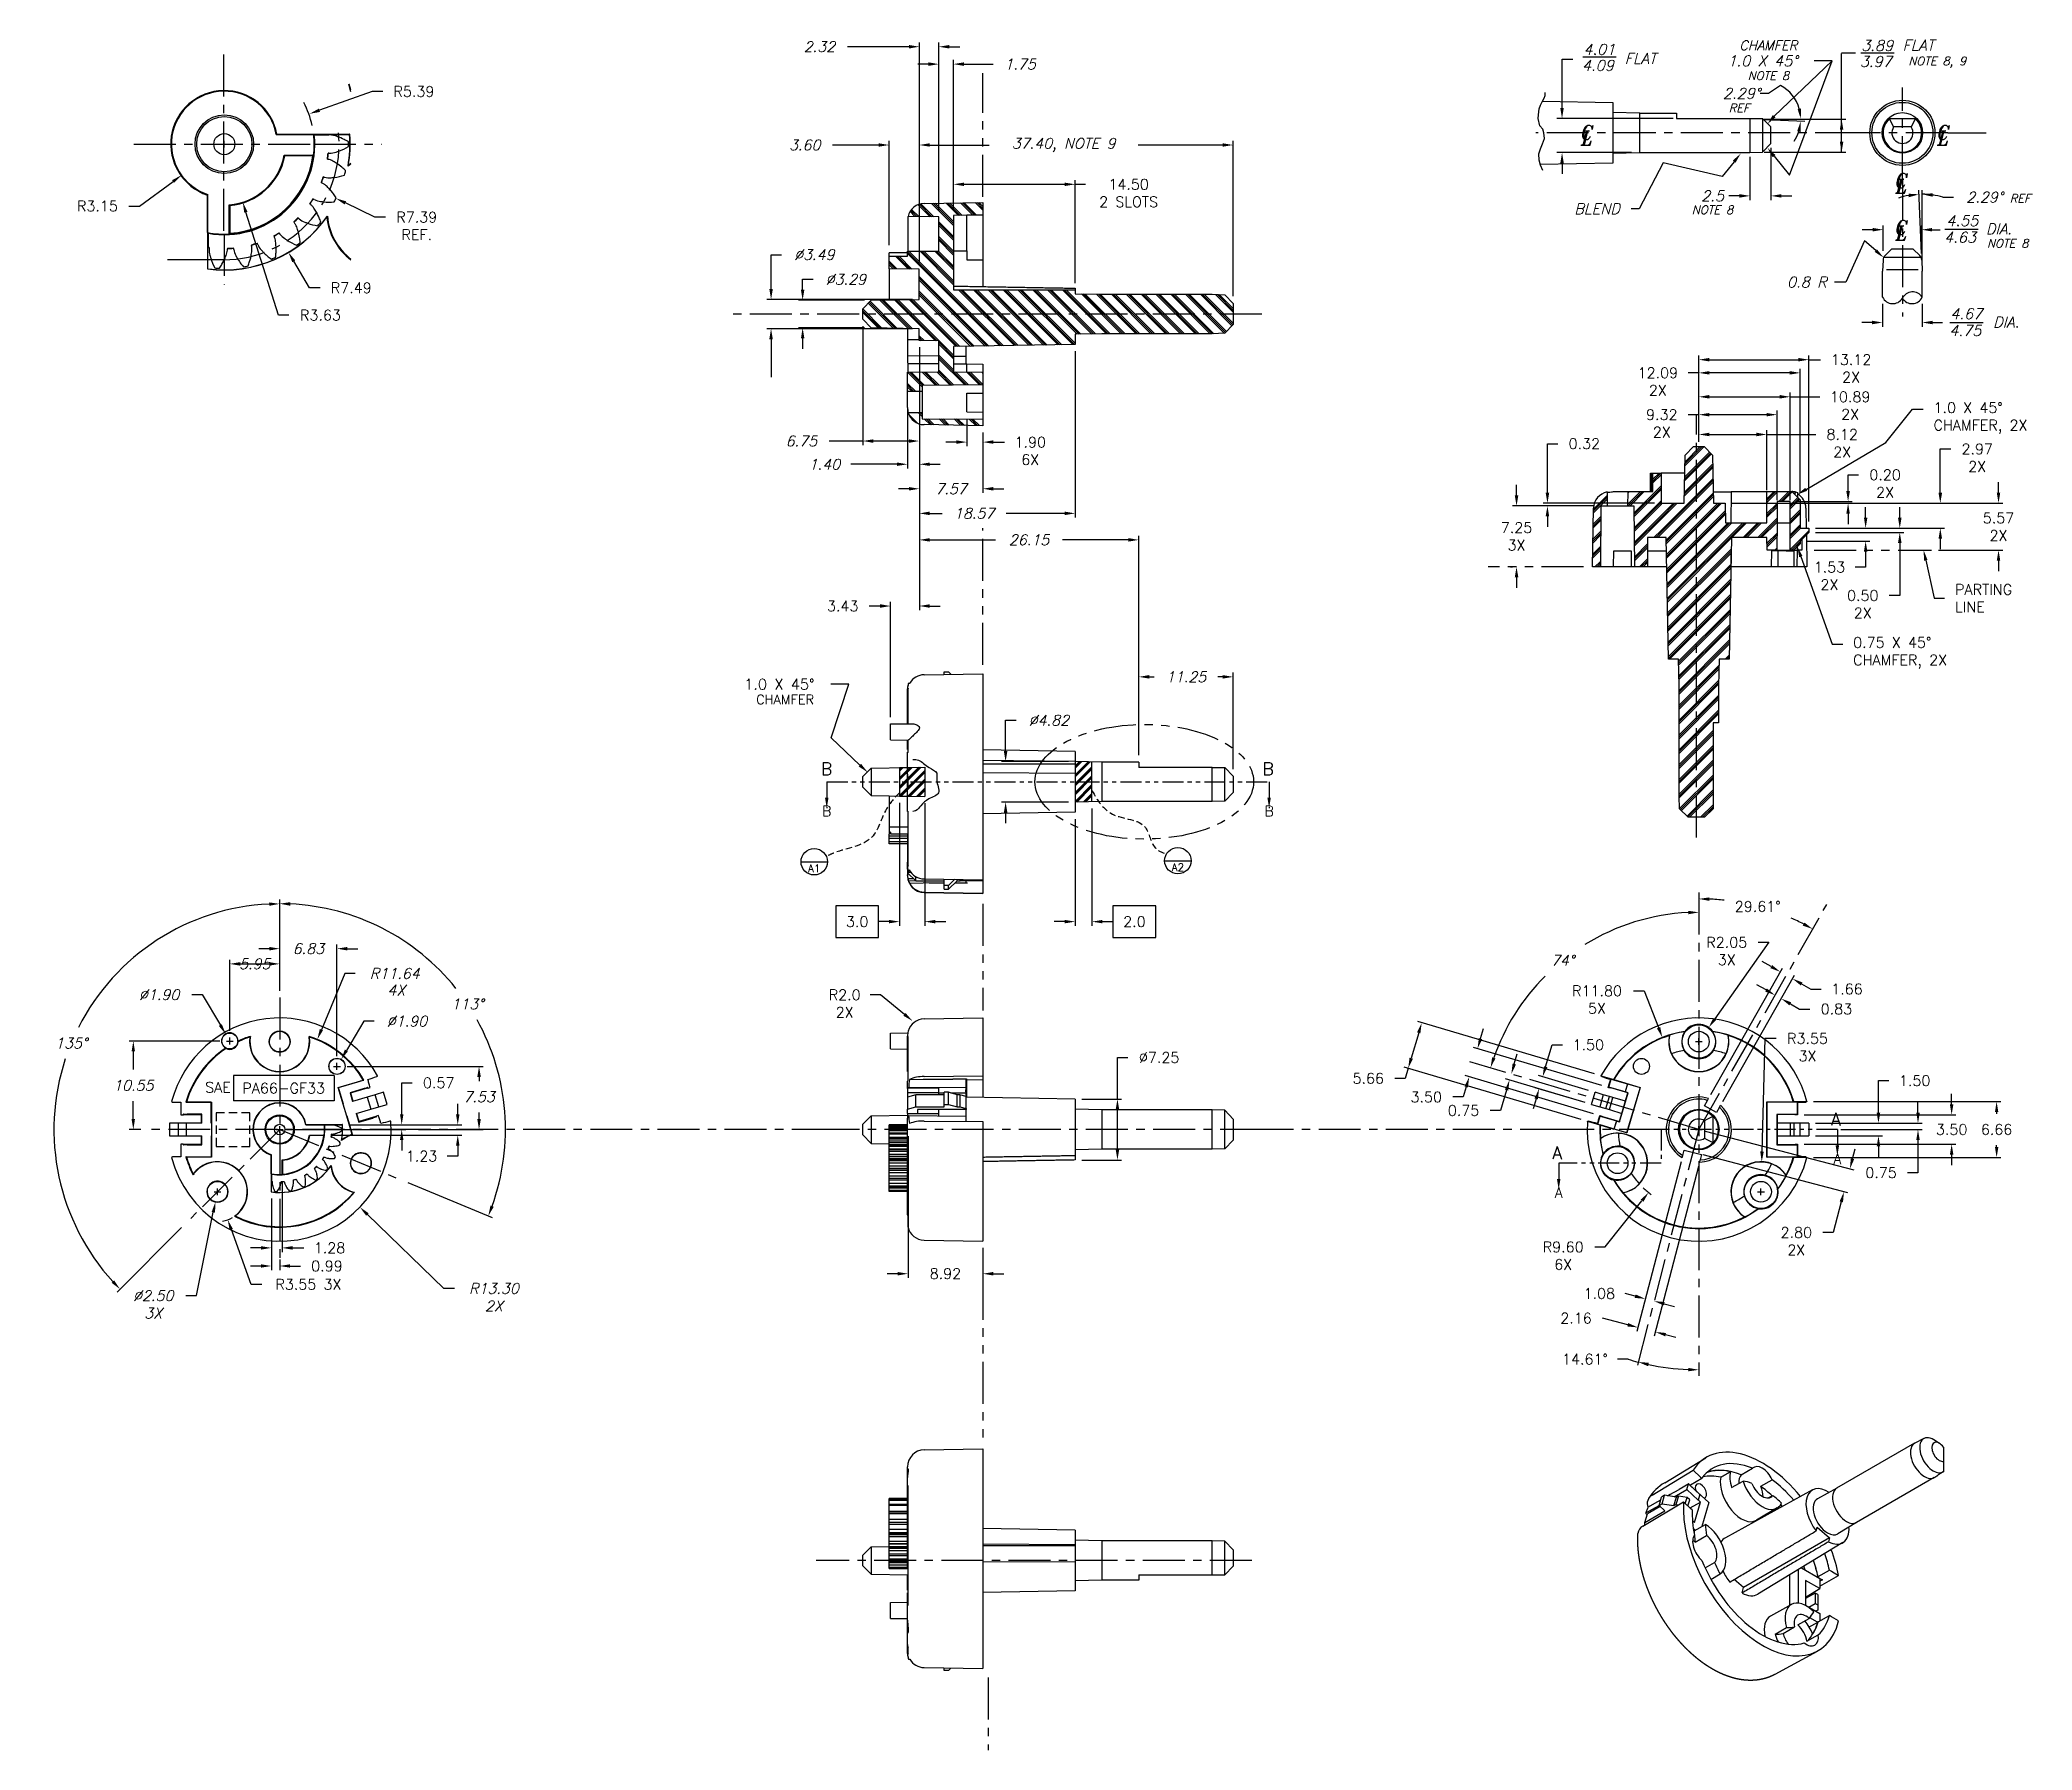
# Model space of a CAD drawing. Header units: inches. Extents: x 7 to 244, y 7 to 210.
import ezdxf
from ezdxf.enums import TextEntityAlignment as Align

# ---------------------------------------------------------------- set-up
doc = ezdxf.new("R2010")
doc.units = ezdxf.units.IN
doc.header["$LTSCALE"] = 4
doc.header["$MEASUREMENT"] = 0
for name, pattern in [('CENTER', [2, 1.25, -0.25, 0.25, -0.25]), ('HIDDEN', [0.375, 0.25, -0.125]), ('PHANTOM', [2.5, 1.25, -0.25, 0.25, -0.25, 0.25, -0.25]), ('PHANTOM2', [1.25, 0.625, -0.125, 0.125, -0.125, 0.125, -0.125])]:
    doc.linetypes.add(name, pattern=pattern)
doc.layers.get('0').update_dxf_attribs({"linetype": 'CONTINUOUS'})
doc.layers.get('DEFPOINTS').update_dxf_attribs({"linetype": 'CONTINUOUS'})
for name, color, linetype in [('AM_REFDIM', 7, 'CONTINUOUS'), ('AM_VIS', 7, 'CONTINUOUS'), ('AMV_13_HATCH', 1, 'CONTINUOUS'), ('AMV_15_HATCH', 1, 'CONTINUOUS'), ('CEN', 84, 'CENTER'), ('DIM', 2, 'CONTINUOUS'), ('HID', 6, 'HIDDEN'), ('OBJ', 5, 'CONTINUOUS'), ('PHANTOM', 6, 'PHANTOM'), ('SECT', 1, 'CONTINUOUS')]:
    doc.layers.add(name, color=color, linetype=linetype)
doc.styles.add('ACANSTSB', font='romans.shx', dxfattribs={"height": 1})
doc.styles.add('ITALICT', font='italict', dxfattribs={"height": 0.133})
doc.styles.add('RFP', font='italict.shx')
doc.styles.add('ROMANS', font='ROMANS')
doc.styles.add('ROMANT', font='ROMANT')
doc.styles.get("Standard").update_dxf_attribs({"font": 'romans.shx'})
doc.dimstyles.new('RFP-DIMS', dxfattribs={"dimscale": 0.5, "dimtxt": 2.5, "dimasz": 2.5, "dimexe": 1, "dimexo": 1.6, "dimgap": 2.5, "dimtad": 0, "dimtih": 1, "dimtoh": 1, "dimzin": 0, "dimdsep": 46, "dimtxsty": 'RFP', "dimcen": 0.8, "dimadec": 0, "dimazin": 0, "dimtfac": 1, "dimtdec": 4, "dimtofl": 0, "dimtmove": 0, "dimatfit": 3, "dimfxl": 1, "dimtolj": 1, "dimtzin": 0, "dimarcsym": 0})
doc.dimstyles.get("Standard").update_dxf_attribs({"dimscale": 0.5, "dimtxt": 2.5, "dimasz": 2.5, "dimexe": 1, "dimexo": 1.6, "dimgap": 2.5, "dimtad": 0, "dimtih": 1, "dimtoh": 1, "dimzin": 0, "dimdsep": 46, "dimtxsty": 'ROMANS', "dimcen": 0.8, "dimadec": 0, "dimazin": 0, "dimtfac": 1, "dimtdec": 4, "dimtofl": 0, "dimtmove": 0, "dimatfit": 3, "dimfxl": 1, "dimtolj": 1, "dimtzin": 0, "dimarcsym": 0})
pattern_1 = [(225, (204.4696, 147.5872), (0.883883, -0.883883), []), (225, (204.5801, 147.4767), (0.883883, -0.883883), []), (225, (204.6906, 147.3662), (0.883883, -0.883883), [])]
pattern_2 = [(315, (119.1497, 177.7074), (0.883883, 0.883883), []), (315, (119.2602, 177.8179), (0.883883, 0.883883), []), (315, (119.3707, 177.9284), (0.883883, 0.883883), [])]

msp = doc.modelspace()

# ---------------------------------------------------------------- texts
at = {"layer": 'DIM', "style": 'RFP'}
for s, height, p in [('4.01', 1.27, (192.617, 208.615)), ('CHAMFER', 1.125, (212.76, 209.164)), ('3.89', 1.27, (225.728, 209.071)), ('NOTE 8', 1, (212.76, 205.602)), ('NOTE 8, 9', 1, (232.889, 207.354)), ('REF', 1, (209.278, 201.765)), ('REF', 1, (242.76, 190.989)), ('4.55', 1.27, (235.873, 188.199)), ('NOTE 8', 1, (241.285, 185.632)), ('4.67', 1.27, (236.344, 177.103))]:
    msp.add_text(s, height=height, dxfattribs=at).set_placement(p, align=Align.CENTER)
for s, height, p in [('FLAT', 1.27, (228.748, 209.097)), ('4.09', 1.27, (190.541, 206.698)), ('FLAT', 1.27, (195.637, 207.529)), ('1.0 X 45%%d', 1.27, (207.886, 207.24)), ('3.97', 1.27, (223.652, 207.154)), ('DIA.', 1.27, (238.679, 187.212)), ('4.63', 1.27, (233.697, 186.224)), ('4.75', 1.27, (234.318, 175.11)), ('DIA.', 1.27, (239.541, 176.117)), ('4X', 1.25, (48.182, 96.524))]:
    msp.add_text(s, height=height, dxfattribs=at).set_placement(p)
for s, height, p in [('2.29%%D', 1.27, (209.575, 204.002)), ('2.5', 1.27, (206.109, 191.789)), ('BLEND', 1.27, (192.346, 190.251)), ('NOTE 8', 1, (206.109, 190.126)), ('0.8 R', 1.27, (217.346, 181.518))]:
    msp.add_text(s, height=height, dxfattribs=at).set_placement(p, align=Align.MIDDLE_CENTER)
at = {"layer": 'DIM'}
msp.add_text('1.0 X 45%%d', height=1.27, dxfattribs=at).set_placement((90.709, 132.962))
msp.add_text('CHAMFER', height=1.125, dxfattribs=at).set_placement((95.583, 131.215), align=Align.CENTER)
for s, insert, char_height, attachment_point, style in [('\\P1.0 X 45°\\PCHAMFER, 2X', (232.444, 166.356), 1.25, 4, 'ROMANS'), ('PARTING\\PLINE', (235.014, 143.855), 1.25, 4, 'ROMANT'), ('\\P0.75 X 45°\\PCHAMFER, 2X', (222.867, 138.38), 1.25, 4, 'ROMANS'), ('A1', (99.053, 111.66), 0.9, 5, 'ACANSTSB'), ('A2', (142.39, 111.788), 0.9, 5, 'ACANSTSB'), ('\\PR2.0\\P2X', (102.683, 96.589), 1.25, 5, 'ROMANS')]:
    msp.add_mtext(s, dxfattribs=dict(at, insert=insert, char_height=char_height, attachment_point=attachment_point, style=style))
at = {"layer": 'OBJ', "style": 'ROMANS'}
for s, p in [('SAE', (27.996, 85.567)), ('PA66-GF33', (35.829, 85.465))]:
    msp.add_text(s, height=1.25, dxfattribs=at).set_placement(p, align=Align.MIDDLE)
at = {"layer": 'SECT', "style": 'ROMANT'}
for s, p in [('B', (99.855, 122.773)), ('B', (152.472, 122.773)), ('A', (220.236, 81.021)), ('A', (187.027, 77.01))]:
    msp.add_text(s, height=1.5, dxfattribs=at).set_placement(p)
at = {"layer": 'SECT', "linetype": 'PHANTOM2', "char_height": 1.25, "attachment_point": 5}
for s, insert in [('B', (100.545, 118.486)), ('B', (153.265, 118.486)), ('A', (220.983, 77.054)), ('A', (187.774, 73.043))]:
    msp.add_mtext(s, dxfattribs=dict(at, insert=insert))

# ---------------------------------------------------------------- blocks, each defined once
blk = doc.blocks.new('*D20')
at = {"layer": 'AM_REFDIM', "color": 0, "lineweight": -2}
for p, q in [((93.91, 180.7), (93.91, 184.78)), ((93.91, 184.78), (95.16, 184.78)), ((110.78, 179.45), (93.41, 179.45)), ((110.78, 175.96), (93.41, 175.96)), ((93.91, 174.71), (93.91, 173.46))]:
    blk.add_line(p, q, dxfattribs=at)
at = {"layer": 'AM_REFDIM', "color": 0}
for points in [[(93.7, 180.7), (94.12, 180.7), (93.91, 179.45)], [(93.7, 174.71), (94.12, 174.71), (93.91, 175.96)]]:
    blk.add_solid(points, dxfattribs=at)
at = {"layer": 'DEFPOINTS', "color": 0}
for p in [(111.58, 179.45), (93.91, 175.96), (111.58, 175.96)]:
    blk.add_point(p, dxfattribs=at)
at = {"layer": 'AM_REFDIM', "color": 0, "insert": (99.06, 184.78), "char_height": 1.25, "attachment_point": 5, "style": 'RFP'}
blk.add_mtext('\\A1;%%C3.49', dxfattribs=at)
blk = doc.blocks.new('*D21')
at = {"layer": 'AM_REFDIM', "color": 0, "lineweight": -2}
for p, q in [((45.36, 93.45), (43.3, 89.97)), ((46.61, 93.45), (45.36, 93.45)), ((41.78, 88.07), (42.58, 88.07)), ((42.18, 87.67), (42.18, 88.47))]:
    blk.add_line(p, q, dxfattribs=at)
at = {"layer": 'AM_REFDIM', "color": 0}
blk.add_solid([(43.12, 90.07), (43.48, 89.86), (42.67, 88.89)], dxfattribs=at)
at = {"layer": 'DEFPOINTS', "color": 0}
for p in [(42.67, 88.89), (41.7, 87.25)]:
    blk.add_point(p, dxfattribs=at)
at = {"layer": 'AM_REFDIM', "color": 0, "insert": (50.51, 93.45), "char_height": 1.25, "attachment_point": 5, "style": 'RFP'}
blk.add_mtext('\\A1;∅1.90', dxfattribs=at)
blk = doc.blocks.new('*D22')
at = {"layer": 'AM_REFDIM', "color": 0, "lineweight": -2}
for p, q in [((35.35, 80.14), (35.35, 80.94)), ((34.95, 80.54), (35.75, 80.54)), ((54.92, 61.6), (45.81, 70.42)), ((56.17, 61.6), (54.92, 61.6))]:
    blk.add_line(p, q, dxfattribs=at)
at = {"layer": 'AM_REFDIM', "color": 0}
blk.add_solid([(45.95, 70.57), (45.66, 70.27), (44.91, 71.29)], dxfattribs=at)
at = {"layer": 'DEFPOINTS', "color": 0}
for p in [(35.35, 80.54), (44.91, 71.29)]:
    blk.add_point(p, dxfattribs=at)
at = {"layer": 'AM_REFDIM', "color": 0, "insert": (60.88, 61.6), "char_height": 1.25, "attachment_point": 5, "style": 'RFP'}
blk.add_mtext('\\A1;\\PR13.30\\P2X', dxfattribs=at)
blk = doc.blocks.new('*D23')
at = {"layer": 'AM_REFDIM', "color": 0, "lineweight": -2}
for p, q in [((111.58, 173.75), (111.58, 159.31)), ((110.17, 166.43), (110.17, 159.31)), ((108.92, 159.81), (103.42, 159.81)), ((112.83, 159.81), (114.08, 159.81))]:
    blk.add_line(p, q, dxfattribs=at)
at = {"layer": 'AM_REFDIM', "color": 0}
for points in [[(108.92, 160.02), (108.92, 159.61), (110.17, 159.81)], [(112.83, 160.02), (112.83, 159.61), (111.58, 159.81)]]:
    blk.add_solid(points, dxfattribs=at)
at = {"layer": 'DEFPOINTS', "color": 0}
for p in [(111.58, 174.55), (110.17, 167.23), (110.17, 159.81)]:
    blk.add_point(p, dxfattribs=at)
at = {"layer": 'AM_REFDIM', "color": 0, "insert": (100.27, 159.81), "char_height": 1.25, "attachment_point": 5, "style": 'RFP'}
blk.add_mtext('\\A1;1.40', dxfattribs=at)
blk = doc.blocks.new('*D24')
at = {"layer": 'AM_REFDIM', "color": 0, "lineweight": -2}
for p, q in [((111.58, 183.96), (111.58, 198.35)), ((112.83, 197.85), (119.92, 197.85)), ((147.73, 197.85), (137.65, 197.85)), ((148.98, 179.85), (148.98, 198.35))]:
    blk.add_line(p, q, dxfattribs=at)
at = {"layer": 'AM_REFDIM', "color": 0}
for points in [[(112.83, 198.06), (112.83, 197.65), (111.58, 197.85)], [(147.73, 198.06), (147.73, 197.65), (148.98, 197.85)]]:
    blk.add_solid(points, dxfattribs=at)
at = {"layer": 'DEFPOINTS', "color": 0}
for p in [(148.98, 197.85), (111.58, 183.16), (148.98, 179.05)]:
    blk.add_point(p, dxfattribs=at)
at = {"layer": 'AM_REFDIM', "color": 0, "insert": (128.78, 197.85), "char_height": 1.25, "attachment_point": 5, "style": 'RFP'}
blk.add_mtext('\\A1;37.40, NOTE 9', dxfattribs=at)
blk = doc.blocks.new('*D25')
at = {"layer": 'AM_REFDIM', "color": 0, "lineweight": -2}
for p, q in [((112.65, 207.49), (111.4, 207.49)), ((113.9, 190.09), (113.9, 207.99)), ((115.65, 190.25), (115.65, 207.99)), ((116.9, 207.49), (120.39, 207.49))]:
    blk.add_line(p, q, dxfattribs=at)
at = {"layer": 'AM_REFDIM', "color": 0}
for points in [[(112.65, 207.7), (112.65, 207.28), (113.9, 207.49)], [(116.9, 207.7), (116.9, 207.28), (115.65, 207.49)]]:
    blk.add_solid(points, dxfattribs=at)
at = {"layer": 'DEFPOINTS', "color": 0}
for p in [(115.65, 207.49), (113.9, 189.29), (115.65, 189.45)]:
    blk.add_point(p, dxfattribs=at)
at = {"layer": 'AM_REFDIM', "color": 0, "insert": (123.58, 207.49), "char_height": 1.25, "attachment_point": 5, "style": 'RFP'}
blk.add_mtext('\\A1;1.75', dxfattribs=at)
blk = doc.blocks.new('*D26')
at = {"layer": 'AM_REFDIM', "color": 0, "lineweight": -2}
for p, q in [((110.33, 209.56), (103, 209.56)), ((111.58, 183.87), (111.58, 210.06)), ((113.9, 190.09), (113.9, 210.06)), ((115.15, 209.56), (116.4, 209.56))]:
    blk.add_line(p, q, dxfattribs=at)
at = {"layer": 'AM_REFDIM', "color": 0}
for points in [[(110.33, 209.77), (110.33, 209.35), (111.58, 209.56)], [(115.15, 209.77), (115.15, 209.35), (113.9, 209.56)]]:
    blk.add_solid(points, dxfattribs=at)
at = {"layer": 'DEFPOINTS', "color": 0}
for p in [(111.58, 209.56), (113.9, 189.29), (111.58, 183.07)]:
    blk.add_point(p, dxfattribs=at)
at = {"layer": 'AM_REFDIM', "color": 0, "insert": (99.67, 209.56), "char_height": 1.25, "attachment_point": 5, "style": 'RFP'}
blk.add_mtext('\\A1;2.32', dxfattribs=at)
blk = doc.blocks.new('*D27')
at = {"layer": 'AM_REFDIM', "color": 0, "lineweight": -2}
for p, q in [((106.73, 197.85), (101.23, 197.85)), ((107.98, 185.9), (107.98, 198.35)), ((111.58, 183.96), (111.58, 198.35)), ((112.83, 197.85), (114.08, 197.85))]:
    blk.add_line(p, q, dxfattribs=at)
at = {"layer": 'AM_REFDIM', "color": 0}
for points in [[(106.73, 198.06), (106.73, 197.65), (107.98, 197.85)], [(112.83, 198.06), (112.83, 197.65), (111.58, 197.85)]]:
    blk.add_solid(points, dxfattribs=at)
at = {"layer": 'DEFPOINTS', "color": 0}
for p in [(107.98, 197.85), (107.98, 185.1), (111.58, 183.16)]:
    blk.add_point(p, dxfattribs=at)
at = {"layer": 'AM_REFDIM', "color": 0, "insert": (97.92, 197.85), "char_height": 1.25, "attachment_point": 5, "style": 'RFP'}
blk.add_mtext('\\A1;3.60', dxfattribs=at)
blk = doc.blocks.new('*D28')
at = {"layer": 'AM_REFDIM', "color": 0, "lineweight": -2}
for p, q in [((111.58, 173.75), (111.58, 153.46)), ((130.15, 173.28), (130.15, 153.46)), ((112.83, 153.96), (114.3, 153.96)), ((128.9, 153.96), (121.92, 153.96))]:
    blk.add_line(p, q, dxfattribs=at)
at = {"layer": 'AM_REFDIM', "color": 0}
for points in [[(112.83, 154.17), (112.83, 153.75), (111.58, 153.96)], [(128.9, 154.17), (128.9, 153.75), (130.15, 153.96)]]:
    blk.add_solid(points, dxfattribs=at)
at = {"layer": 'DEFPOINTS', "color": 0}
for p in [(111.58, 174.55), (130.15, 174.08), (130.15, 153.96)]:
    blk.add_point(p, dxfattribs=at)
at = {"layer": 'AM_REFDIM', "color": 0, "insert": (118.11, 153.96), "char_height": 1.25, "attachment_point": 5, "style": 'RFP'}
blk.add_mtext('\\A1;18.57', dxfattribs=at)
blk = doc.blocks.new('*D29')
at = {"layer": 'DEFPOINTS', "color": 0}
for p in [(137.73, 134.48), (137.73, 124.33), (148.98, 122.67)]:
    blk.add_point(p, dxfattribs=at)
at = {"layer": 'DIM', "color": 0, "lineweight": -2}
for p, q in [((137.73, 125.13), (137.73, 134.98)), ((138.98, 134.48), (139.55, 134.48)), ((147.73, 134.48), (147.17, 134.48)), ((148.98, 123.47), (148.98, 134.98))]:
    blk.add_line(p, q, dxfattribs=at)
at = {"layer": 'DIM', "color": 0}
for points in [[(138.98, 134.69), (138.98, 134.27), (137.73, 134.48)], [(147.73, 134.69), (147.73, 134.27), (148.98, 134.48)]]:
    blk.add_solid(points, dxfattribs=at)
at = {"layer": 'DIM', "color": 0, "insert": (143.36, 134.48), "char_height": 1.25, "attachment_point": 5, "style": 'RFP'}
blk.add_mtext('\\A1;11.25', dxfattribs=at)
blk = doc.blocks.new('*D30')
at = {"layer": 'AM_REFDIM', "color": 0, "lineweight": -2}
for p, q in [((121.86, 125.63), (121.86, 129.3)), ((121.86, 129.3), (123.11, 129.3)), ((129.35, 124.38), (121.36, 124.38)), ((129.35, 119.56), (121.36, 119.56)), ((121.86, 118.31), (121.86, 117.06))]:
    blk.add_line(p, q, dxfattribs=at)
at = {"layer": 'AM_REFDIM', "color": 0}
for points in [[(121.65, 125.63), (122.07, 125.63), (121.86, 124.38)], [(121.65, 118.31), (122.07, 118.31), (121.86, 119.56)]]:
    blk.add_solid(points, dxfattribs=at)
at = {"layer": 'DEFPOINTS', "color": 0}
for p in [(130.15, 124.38), (121.86, 119.56), (130.15, 119.56)]:
    blk.add_point(p, dxfattribs=at)
at = {"layer": 'AM_REFDIM', "color": 0, "insert": (127.01, 129.3), "char_height": 1.25, "attachment_point": 5, "style": 'RFP'}
blk.add_mtext('\\A1;%%C4.82', dxfattribs=at)
blk = doc.blocks.new('*D31')
at = {"layer": 'AM_REFDIM', "color": 0, "lineweight": -2}
for p, q in [((43.11, 99.13), (40.32, 92.44)), ((44.36, 99.13), (43.11, 99.13)), ((35.35, 80.14), (35.35, 80.94)), ((34.95, 80.54), (35.75, 80.54))]:
    blk.add_line(p, q, dxfattribs=at)
at = {"layer": 'AM_REFDIM', "color": 0}
blk.add_solid([(40.13, 92.52), (40.51, 92.36), (39.84, 91.28)], dxfattribs=at)
at = {"layer": 'DEFPOINTS', "color": 0}
for p in [(39.84, 91.28), (35.35, 80.54)]:
    blk.add_point(p, dxfattribs=at)
at = {"layer": 'AM_REFDIM', "color": 0, "insert": (49.07, 99.13), "char_height": 1.25, "attachment_point": 5, "style": 'RFP'}
blk.add_mtext('\\A1;R11.64', dxfattribs=at)
blk = doc.blocks.new('*D32')
at = {"layer": 'AM_REFDIM', "color": 0, "lineweight": -2}
for p, q in [((24.88, 96.62), (26.13, 96.62)), ((26.13, 96.62), (28.28, 92.98)), ((29, 91.09), (29.8, 91.09)), ((29.4, 90.69), (29.4, 91.49))]:
    blk.add_line(p, q, dxfattribs=at)
at = {"layer": 'AM_REFDIM', "color": 0}
blk.add_solid([(28.46, 93.09), (28.1, 92.88), (28.92, 91.91)], dxfattribs=at)
at = {"layer": 'DEFPOINTS', "color": 0}
for p in [(28.92, 91.91), (29.88, 90.27)]:
    blk.add_point(p, dxfattribs=at)
at = {"layer": 'AM_REFDIM', "color": 0, "insert": (20.98, 96.62), "char_height": 1.25, "attachment_point": 5, "style": 'RFP'}
blk.add_mtext('\\A1;∅1.90', dxfattribs=at)
blk = doc.blocks.new('*D33')
at = {"layer": 'DEFPOINTS', "color": 0}
for p in [(28.19, 74.35), (27.69, 71.9)]:
    blk.add_point(p, dxfattribs=at)
at = {"layer": 'DIM', "color": 0, "lineweight": -2}
for p, q in [((27.54, 73.13), (28.34, 73.13)), ((27.94, 72.73), (27.94, 73.53)), ((25.43, 60.75), (27.44, 70.68)), ((24.18, 60.75), (25.43, 60.75))]:
    blk.add_line(p, q, dxfattribs=at)
at = {"layer": 'DIM', "color": 0}
blk.add_solid([(27.24, 70.72), (27.65, 70.64), (27.69, 71.9)], dxfattribs=at)
at = {"layer": 'DIM', "color": 0, "insert": (20.28, 60.75), "char_height": 1.25, "attachment_point": 5, "style": 'RFP'}
blk.add_mtext('\\A1;\\P∅2.50\\P3X', dxfattribs=at)
blk = doc.blocks.new('*D34')
at = {"layer": 'AM_REFDIM', "color": 0, "lineweight": -2}
for p, q in [((97.67, 180.6), (97.67, 181.85)), ((97.67, 181.85), (98.92, 181.85)), ((105.03, 179.35), (97.17, 179.35)), ((105.03, 176.06), (97.17, 176.06)), ((97.67, 174.81), (97.67, 173.56))]:
    blk.add_line(p, q, dxfattribs=at)
at = {"layer": 'AM_REFDIM', "color": 0}
for points in [[(97.47, 180.6), (97.88, 180.6), (97.67, 179.35)], [(97.47, 174.81), (97.88, 174.81), (97.67, 176.06)]]:
    blk.add_solid(points, dxfattribs=at)
at = {"layer": 'DEFPOINTS', "color": 0}
for p in [(97.67, 179.35), (105.83, 179.35), (105.83, 176.06)]:
    blk.add_point(p, dxfattribs=at)
at = {"layer": 'AM_REFDIM', "color": 0, "insert": (102.82, 181.85), "char_height": 1.25, "attachment_point": 5, "style": 'RFP'}
blk.add_mtext('\\A1;%%c3.29', dxfattribs=at)
blk = doc.blocks.new('*D35')
at = {"layer": 'AM_REFDIM', "color": 0, "lineweight": -2}
for p, q in [((104.83, 176.28), (104.83, 162.08)), ((111.58, 173.75), (111.58, 162.08)), ((104.83, 162.58), (100.82, 162.58)), ((110.33, 162.58), (106.08, 162.58))]:
    blk.add_line(p, q, dxfattribs=at)
at = {"layer": 'AM_REFDIM', "color": 0}
for points in [[(106.08, 162.78), (106.08, 162.37), (104.83, 162.58)], [(110.33, 162.78), (110.33, 162.37), (111.58, 162.58)]]:
    blk.add_solid(points, dxfattribs=at)
at = {"layer": 'DEFPOINTS', "color": 0}
for p in [(104.83, 177.08), (111.58, 174.55), (104.83, 162.58)]:
    blk.add_point(p, dxfattribs=at)
at = {"layer": 'AM_REFDIM', "color": 0, "insert": (97.52, 162.58), "char_height": 1.25, "attachment_point": 5, "style": 'RFP'}
blk.add_mtext('\\A1;6.75', dxfattribs=at)
blk = doc.blocks.new('*D36')
at = {"layer": 'AM_REFDIM', "color": 0, "lineweight": -2}
for p, q in [((111.58, 173.75), (111.58, 156.39)), ((119.15, 163.61), (119.15, 156.39)), ((110.33, 156.89), (109.08, 156.89)), ((120.4, 156.89), (121.65, 156.89))]:
    blk.add_line(p, q, dxfattribs=at)
at = {"layer": 'AM_REFDIM', "color": 0}
for points in [[(110.33, 157.1), (110.33, 156.68), (111.58, 156.89)], [(120.4, 157.1), (120.4, 156.68), (119.15, 156.89)]]:
    blk.add_solid(points, dxfattribs=at)
at = {"layer": 'DEFPOINTS', "color": 0}
for p in [(111.58, 174.55), (119.15, 164.41), (119.15, 156.89)]:
    blk.add_point(p, dxfattribs=at)
at = {"layer": 'AM_REFDIM', "color": 0, "insert": (115.36, 156.89), "char_height": 1.25, "attachment_point": 5, "style": 'RFP'}
blk.add_mtext('\\A1;7.57', dxfattribs=at)
blk = doc.blocks.new('*D6')
at = {"color": 0, "linetype": 'ByBlock'}
for p, q in [((28.2, 91.09), (17.41, 91.09)), ((17.91, 89.84), (17.91, 87.69)), ((17.91, 81.79), (17.91, 83.94)), ((18.82, 80.54), (17.41, 80.54))]:
    blk.add_line(p, q, dxfattribs=at)
for points in [[(17.7, 89.84), (18.11, 89.84), (17.91, 91.09)], [(17.7, 81.79), (18.11, 81.79), (17.91, 80.54)]]:
    blk.add_solid(points, dxfattribs=at)
at = {"layer": 'DEFPOINTS', "color": 0, "linetype": 'ByBlock'}
for p in [(29, 91.09), (17.91, 80.54), (19.62, 80.54)]:
    blk.add_point(p, dxfattribs=at)
at = {"color": 0, "linetype": 'ByBlock', "insert": (17.91, 85.81), "char_height": 1.25, "attachment_point": 5, "style": 'RFP'}
blk.add_mtext('\\A1;10.55', dxfattribs=at)
blk = doc.blocks.new('*D19')
at = {"layer": 'DEFPOINTS', "color": 0}
for p in [(35.35, 100.28), (35.35, 96.27), (29.4, 91.49)]:
    blk.add_point(p, dxfattribs=at)
at = {"layer": 'DIM', "color": 0, "lineweight": -2}
for p, q in [((29.4, 92.29), (29.4, 100.78)), ((30.65, 100.28), (34.1, 100.28)), ((35.35, 97.07), (35.35, 100.78))]:
    blk.add_line(p, q, dxfattribs=at)
at = {"layer": 'DIM', "color": 0}
for points in [[(30.65, 100.49), (30.65, 100.07), (29.4, 100.28)], [(34.1, 100.49), (34.1, 100.07), (35.35, 100.28)]]:
    blk.add_solid(points, dxfattribs=at)
at = {"layer": 'DIM', "color": 0, "insert": (32.38, 100.28), "char_height": 1.25, "attachment_point": 5, "style": 'RFP'}
blk.add_mtext('\\A1;5.95', dxfattribs=at)
blk = doc.blocks.new('*D37')
at = {"layer": 'DEFPOINTS', "color": 0}
for p in [(42.18, 102.09), (35.35, 96.27), (42.18, 88.47)]:
    blk.add_point(p, dxfattribs=at)
at = {"layer": 'DIM', "color": 0, "lineweight": -2}
for p, q in [((35.35, 97.07), (35.35, 102.59)), ((42.18, 89.27), (42.18, 102.59)), ((34.1, 102.09), (32.85, 102.09)), ((43.43, 102.09), (44.68, 102.09))]:
    blk.add_line(p, q, dxfattribs=at)
at = {"layer": 'DIM', "color": 0}
for points in [[(34.1, 102.3), (34.1, 101.88), (35.35, 102.09)], [(43.43, 102.3), (43.43, 101.88), (42.18, 102.09)]]:
    blk.add_solid(points, dxfattribs=at)
at = {"layer": 'DIM', "color": 0, "insert": (38.77, 102.09), "char_height": 1.25, "attachment_point": 5, "style": 'RFP'}
blk.add_mtext('\\A1;6.83', dxfattribs=at)
blk = doc.blocks.new('*D38')
at = {"layer": 'DEFPOINTS', "color": 0}
for p in [(16.33, 99.56), (35.35, 96.27), (35.35, 80.54), (24.24, 69.42), (35.35, 64.81)]:
    blk.add_point(p, dxfattribs=at)
at = {"layer": 'DIM', "color": 0, "lineweight": -2}
for p, q in [((35.35, 97.07), (35.35, 107.93)), ((23.67, 68.86), (15.98, 61.17))]:
    blk.add_line(p, q, dxfattribs=at)
for start, end in [(92.6632, 153.1023), (161.7618, 222.3368)]:
    blk.add_arc((35.35, 80.54), 26.9, start, end, dxfattribs=at)
at = {"layer": 'DIM', "color": 0}
for points in [[(34.1, 107.61), (34.11, 107.2), (35.35, 107.43)], [(15.62, 62.57), (15.32, 62.28), (16.33, 61.52)]]:
    blk.add_solid(points, dxfattribs=at)
at = {"layer": 'DIM', "color": 0, "insert": (10.5, 90.83), "char_height": 1.25, "attachment_point": 5, "style": 'RFP'}
blk.add_mtext('\\A1;135°', dxfattribs=at)
blk = doc.blocks.new('*D39')
at = {"layer": 'DEFPOINTS', "color": 0}
for p in [(51.73, 101.89), (35.35, 96.27), (35.35, 80.54), (49.87, 74.52), (35.35, 64.81)]:
    blk.add_point(p, dxfattribs=at)
at = {"layer": 'DIM', "color": 0, "lineweight": -2}
for p, q in [((35.35, 97.07), (35.35, 107.95)), ((50.61, 74.22), (60.67, 70.05))]:
    blk.add_line(p, q, dxfattribs=at)
for start, end in [(38.7006, 87.3381), (340.1619, 29.0708)]:
    blk.add_arc((35.35, 80.54), 26.91, start, end, dxfattribs=at)
at = {"layer": 'DIM', "color": 0}
for points in [[(36.6, 107.21), (36.61, 107.63), (35.35, 107.45)], [(60.86, 71.33), (60.47, 71.48), (60.21, 70.24)]]:
    blk.add_solid(points, dxfattribs=at)
at = {"layer": 'DIM', "color": 0, "insert": (57.72, 95.49), "char_height": 1.25, "attachment_point": 5, "style": 'RFP'}
blk.add_mtext('\\A1;113°', dxfattribs=at)
blk = doc.blocks.new('*D40')
at = {"layer": 'DEFPOINTS', "color": 0}
for p in [(42.58, 88.07), (51.08, 80.54), (59.11, 80.54)]:
    blk.add_point(p, dxfattribs=at)
at = {"layer": 'DIM', "color": 0, "lineweight": -2}
for p, q in [((43.38, 88.07), (59.61, 88.07)), ((59.11, 86.82), (59.11, 86.32)), ((59.11, 81.79), (59.11, 82.57)), ((51.88, 80.54), (59.61, 80.54))]:
    blk.add_line(p, q, dxfattribs=at)
at = {"layer": 'DIM', "color": 0}
for points in [[(58.9, 86.82), (59.32, 86.82), (59.11, 88.07)], [(58.9, 81.79), (59.32, 81.79), (59.11, 80.54)]]:
    blk.add_solid(points, dxfattribs=at)
at = {"layer": 'DIM', "color": 0, "insert": (59.11, 84.44), "char_height": 1.25, "attachment_point": 5, "style": 'RFP'}
blk.add_mtext('\\A1;7.53', dxfattribs=at)
blk = doc.blocks.new('*D41')
at = {"layer": 'DEFPOINTS', "color": 0}
for p in [(204.47, 80.54), (198.48, 73.03)]:
    blk.add_point(p, dxfattribs=at)
at = {"layer": 'DIM', "color": 0, "lineweight": -2}
for p, q in [((204.47, 80.14), (204.47, 80.94)), ((204.07, 80.54), (204.87, 80.54)), ((193.31, 66.55), (197.7, 72.06)), ((192.06, 66.55), (193.31, 66.55))]:
    blk.add_line(p, q, dxfattribs=at)
at = {"layer": 'DIM', "color": 0}
blk.add_solid([(197.54, 72.19), (197.87, 71.93), (198.48, 73.03)], dxfattribs=at)
at = {"layer": 'DIM', "color": 0, "insert": (188.31, 66.55), "char_height": 1.25, "attachment_point": 5, "style": 'ROMANS'}
blk.add_mtext('\\A1;\\PR9.60\\P6X', dxfattribs=at)
blk = doc.blocks.new('*D7')
at = {"color": 0, "linetype": 'ByBlock'}
for p, q in [((233.25, 156.41), (233.25, 161.63)), ((233.25, 161.63), (234.5, 161.63)), ((208.42, 155.16), (233.75, 155.16)), ((218.39, 152.19), (233.75, 152.19)), ((233.25, 150.94), (233.25, 149.69))]:
    blk.add_line(p, q, dxfattribs=at)
for points in [[(233.04, 156.41), (233.46, 156.41), (233.25, 155.16)], [(233.04, 150.94), (233.46, 150.94), (233.25, 152.19)]]:
    blk.add_solid(points, dxfattribs=at)
at = {"layer": 'DEFPOINTS', "color": 0, "linetype": 'ByBlock'}
for p in [(207.62, 155.16), (233.25, 155.16), (217.59, 152.19)]:
    blk.add_point(p, dxfattribs=at)
at = {"color": 0, "linetype": 'ByBlock', "insert": (237.65, 161.63), "char_height": 1.25, "attachment_point": 5, "style": 'ROMANS'}
blk.add_mtext('\\A1;\\P2.97\\P2X', dxfattribs=at)
blk = doc.blocks.new('*D8')
at = {"color": 0, "linetype": 'ByBlock'}
for p, q in [((204.47, 163.66), (204.47, 168.35)), ((205.72, 167.85), (214.11, 167.85)), ((215.36, 155.52), (215.36, 168.35)), ((215.36, 167.85), (218.88, 167.85))]:
    blk.add_line(p, q, dxfattribs=at)
for points in [[(205.72, 168.06), (205.72, 167.64), (204.47, 167.85)], [(214.11, 168.06), (214.11, 167.64), (215.36, 167.85)]]:
    blk.add_solid(points, dxfattribs=at)
at = {"layer": 'DEFPOINTS', "color": 0, "linetype": 'ByBlock'}
for p in [(215.36, 167.85), (204.47, 162.86), (215.36, 154.72)]:
    blk.add_point(p, dxfattribs=at)
at = {"color": 0, "linetype": 'ByBlock', "insert": (222.51, 167.85), "char_height": 1.25, "attachment_point": 5, "style": 'ROMANS'}
blk.add_mtext('\\A1;\\P10.89\\P2X', dxfattribs=at)
blk = doc.blocks.new('*D9')
at = {"color": 0, "linetype": 'ByBlock'}
for p, q in [((204.47, 165.59), (204.47, 171.2)), ((216.56, 156.36), (216.56, 171.2)), ((204.47, 170.7), (203.22, 170.7)), ((215.31, 170.7), (205.72, 170.7))]:
    blk.add_line(p, q, dxfattribs=at)
for points in [[(205.72, 170.91), (205.72, 170.5), (204.47, 170.7)], [(215.31, 170.91), (215.31, 170.5), (216.56, 170.7)]]:
    blk.add_solid(points, dxfattribs=at)
at = {"layer": 'DEFPOINTS', "color": 0, "linetype": 'ByBlock'}
for p in [(216.56, 170.7), (204.47, 164.79), (216.56, 155.56)]:
    blk.add_point(p, dxfattribs=at)
at = {"color": 0, "linetype": 'ByBlock', "insert": (199.59, 170.7), "char_height": 1.25, "attachment_point": 5, "style": 'ROMANS'}
blk.add_mtext('\\A1;\\P12.09\\P2X', dxfattribs=at)
blk = doc.blocks.new('*D10')
at = {"color": 0, "linetype": 'ByBlock'}
for p, q in [((204.47, 164.22), (204.47, 166.22)), ((213.79, 155.52), (213.79, 166.22)), ((204.47, 165.72), (203.22, 165.72)), ((212.54, 165.72), (205.72, 165.72))]:
    blk.add_line(p, q, dxfattribs=at)
for points in [[(205.72, 165.92), (205.72, 165.51), (204.47, 165.72)], [(212.54, 165.92), (212.54, 165.51), (213.79, 165.72)]]:
    blk.add_solid(points, dxfattribs=at)
at = {"layer": 'DEFPOINTS', "color": 0, "linetype": 'ByBlock'}
for p in [(213.79, 165.72), (204.47, 163.42), (213.79, 154.72)]:
    blk.add_point(p, dxfattribs=at)
at = {"color": 0, "linetype": 'ByBlock', "insert": (200.06, 165.72), "char_height": 1.25, "attachment_point": 5, "style": 'ROMANS'}
blk.add_mtext('\\A1;\\P9.32\\P2X', dxfattribs=at)
blk = doc.blocks.new('*D11')
at = {"color": 0, "linetype": 'ByBlock'}
for p, q in [((204.47, 167.19), (204.47, 172.77)), ((205.72, 172.27), (216.34, 172.27)), ((217.59, 152.99), (217.59, 172.77)), ((217.59, 172.27), (218.96, 172.27))]:
    blk.add_line(p, q, dxfattribs=at)
for points in [[(205.72, 172.48), (205.72, 172.06), (204.47, 172.27)], [(216.34, 172.48), (216.34, 172.06), (217.59, 172.27)]]:
    blk.add_solid(points, dxfattribs=at)
at = {"layer": 'DEFPOINTS', "color": 0, "linetype": 'ByBlock'}
for p in [(217.59, 172.27), (204.47, 166.39), (217.59, 152.19)]:
    blk.add_point(p, dxfattribs=at)
at = {"color": 0, "linetype": 'ByBlock', "insert": (222.62, 172.27), "char_height": 1.25, "attachment_point": 5, "style": 'ROMANS'}
blk.add_mtext('\\A1;\\P13.12\\P2X', dxfattribs=at)
blk = doc.blocks.new('*D12')
at = {"color": 0, "linetype": 'ByBlock'}
for p, q in [((204.47, 162.5), (204.47, 163.86)), ((212.59, 156.72), (212.59, 163.86)), ((205.72, 163.36), (211.34, 163.36)), ((212.59, 163.36), (218.41, 163.36))]:
    blk.add_line(p, q, dxfattribs=at)
for points in [[(205.72, 163.57), (205.72, 163.15), (204.47, 163.36)], [(211.34, 163.57), (211.34, 163.15), (212.59, 163.36)]]:
    blk.add_solid(points, dxfattribs=at)
at = {"layer": 'DEFPOINTS', "color": 0, "linetype": 'ByBlock'}
for p in [(204.47, 161.7), (212.59, 163.36), (212.59, 155.92)]:
    blk.add_point(p, dxfattribs=at)
at = {"color": 0, "linetype": 'ByBlock', "insert": (221.56, 163.36), "char_height": 1.25, "attachment_point": 5, "style": 'ROMANS'}
blk.add_mtext('\\A1;\\P8.12\\P2X', dxfattribs=at)
blk = doc.blocks.new('*D13')
at = {"color": 0, "linetype": 'ByBlock'}
for p, q in [((222.26, 156.61), (222.26, 158.55)), ((222.26, 158.55), (223.51, 158.55)), ((208.42, 155.16), (222.76, 155.16)), ((216.16, 155.36), (222.76, 155.36)), ((222.26, 153.91), (222.26, 152.66))]:
    blk.add_line(p, q, dxfattribs=at)
for points in [[(222.05, 156.61), (222.47, 156.61), (222.26, 155.36)], [(222.05, 153.91), (222.47, 153.91), (222.26, 155.16)]]:
    blk.add_solid(points, dxfattribs=at)
at = {"layer": 'DEFPOINTS', "color": 0, "linetype": 'ByBlock'}
for p in [(207.62, 155.16), (215.36, 155.36), (222.26, 155.36)]:
    blk.add_point(p, dxfattribs=at)
at = {"color": 0, "linetype": 'ByBlock', "insert": (226.67, 158.55), "char_height": 1.25, "attachment_point": 5, "style": 'ROMANS'}
blk.add_mtext('\\A1;\\P0.20\\P2X', dxfattribs=at)
blk = doc.blocks.new('*D14')
at = {"color": 0, "linetype": 'ByBlock'}
for p, q in [((228.42, 153.44), (228.42, 154.69)), ((218.39, 152.19), (228.92, 152.19)), ((218.39, 151.69), (228.92, 151.69)), ((228.42, 150.44), (228.42, 144.18)), ((228.42, 144.18), (227.17, 144.18))]:
    blk.add_line(p, q, dxfattribs=at)
for points in [[(228.21, 153.44), (228.63, 153.44), (228.42, 152.19)], [(228.21, 150.44), (228.63, 150.44), (228.42, 151.69)]]:
    blk.add_solid(points, dxfattribs=at)
at = {"layer": 'DEFPOINTS', "color": 0, "linetype": 'ByBlock'}
for p in [(217.59, 152.19), (217.59, 151.69), (228.42, 151.69)]:
    blk.add_point(p, dxfattribs=at)
at = {"color": 0, "linetype": 'ByBlock', "insert": (224.01, 144.18), "char_height": 1.25, "attachment_point": 5, "style": 'ROMANS'}
blk.add_mtext('\\A1;\\P0.50\\P2X', dxfattribs=at)
blk = doc.blocks.new('*D15')
at = {"color": 0, "linetype": 'ByBlock'}
for p, q in [((224.35, 153.44), (224.35, 154.69)), ((218.39, 152.19), (224.85, 152.19)), ((217.36, 150.66), (224.85, 150.66)), ((224.35, 147.54), (223.1, 147.54)), ((224.35, 149.41), (224.35, 147.54))]:
    blk.add_line(p, q, dxfattribs=at)
for points in [[(224.15, 153.44), (224.56, 153.44), (224.35, 152.19)], [(224.15, 149.41), (224.56, 149.41), (224.35, 150.66)]]:
    blk.add_solid(points, dxfattribs=at)
at = {"layer": 'DEFPOINTS', "color": 0, "linetype": 'ByBlock'}
for p in [(217.59, 152.19), (216.56, 150.66), (224.35, 150.66)]:
    blk.add_point(p, dxfattribs=at)
at = {"color": 0, "linetype": 'ByBlock', "insert": (220.04, 147.54), "char_height": 1.25, "attachment_point": 5, "style": 'ROMANS'}
blk.add_mtext('\\A1;\\P1.53\\P2X', dxfattribs=at)
blk = doc.blocks.new('*D42')
at = {"layer": 'DEFPOINTS', "color": 0}
for p in [(111.58, 174.55), (111.58, 142.92), (108.15, 128.87)]:
    blk.add_point(p, dxfattribs=at)
at = {"layer": 'DIM', "color": 0, "lineweight": -2}
for p, q in [((111.58, 173.75), (111.58, 142.42)), ((106.9, 142.92), (105.6, 142.92)), ((108.15, 129.67), (108.15, 143.42)), ((112.83, 142.92), (114.08, 142.92))]:
    blk.add_line(p, q, dxfattribs=at)
at = {"layer": 'DIM', "color": 0}
for points in [[(106.9, 143.13), (106.9, 142.71), (108.15, 142.92)], [(112.83, 143.13), (112.83, 142.71), (111.58, 142.92)]]:
    blk.add_solid(points, dxfattribs=at)
at = {"layer": 'DIM', "color": 0, "insert": (102.45, 142.92), "char_height": 1.25, "attachment_point": 5, "style": 'ROMANS'}
blk.add_mtext('\\A1;3.43', dxfattribs=at)
blk = doc.blocks.new('*D43')
at = {"layer": 'DEFPOINTS', "color": 0}
for p in [(117.25, 166.04), (119.15, 164.41), (119.15, 162.45)]:
    blk.add_point(p, dxfattribs=at)
at = {"layer": 'DIM', "color": 0, "lineweight": -2}
for p, q in [((117.25, 165.24), (117.25, 161.95)), ((116, 162.45), (114.75, 162.45)), ((119.15, 163.61), (119.15, 161.95)), ((120.4, 162.45), (121.74, 162.45))]:
    blk.add_line(p, q, dxfattribs=at)
at = {"layer": 'DIM', "color": 0}
for points in [[(116, 162.66), (116, 162.25), (117.25, 162.45)], [(120.4, 162.66), (120.4, 162.25), (119.15, 162.45)]]:
    blk.add_solid(points, dxfattribs=at)
at = {"layer": 'DIM', "color": 0, "insert": (124.8, 162.45), "char_height": 1.25, "attachment_point": 5, "style": 'ROMANS'}
blk.add_mtext('\\A1;\\P1.90\\P6X', dxfattribs=at)
blk = doc.blocks.new('*D44')
at = {"layer": 'AM_REFDIM', "color": 0, "lineweight": -2}
for p, q in [((27.54, 73.13), (28.34, 73.13)), ((27.94, 72.73), (27.94, 73.53)), ((31.97, 62.09), (29.59, 68.62)), ((33.22, 62.09), (31.97, 62.09))]:
    blk.add_line(p, q, dxfattribs=at)
at = {"layer": 'AM_REFDIM', "color": 0}
blk.add_solid([(29.78, 68.69), (29.39, 68.55), (29.16, 69.79)], dxfattribs=at)
at = {"layer": 'DEFPOINTS', "color": 0}
for p in [(27.94, 73.13), (29.16, 69.79)]:
    blk.add_point(p, dxfattribs=at)
at = {"layer": 'AM_REFDIM', "color": 0, "insert": (38.78, 62.09), "char_height": 1.25, "attachment_point": 5, "style": 'ROMANS'}
blk.add_mtext('\\A1;R3.55 3X', dxfattribs=at)
blk = doc.blocks.new('*D45')
at = {"layer": 'DEFPOINTS', "color": 0}
for p in [(34.36, 73.12), (35.35, 65.86), (35.35, 64.28)]:
    blk.add_point(p, dxfattribs=at)
at = {"layer": 'DIM', "color": 0, "lineweight": -2}
for p, q in [((34.36, 72.32), (34.36, 63.78)), ((33.11, 64.28), (31.86, 64.28)), ((35.35, 65.06), (35.35, 63.78)), ((36.6, 64.28), (37.85, 64.28))]:
    blk.add_line(p, q, dxfattribs=at)
at = {"layer": 'DIM', "color": 0}
for points in [[(33.11, 64.49), (33.11, 64.08), (34.36, 64.28)], [(36.6, 64.49), (36.6, 64.08), (35.35, 64.28)]]:
    blk.add_solid(points, dxfattribs=at)
at = {"layer": 'DIM', "color": 0, "insert": (40.98, 64.28), "char_height": 1.25, "attachment_point": 5, "style": 'ROMANS'}
blk.add_mtext('\\A1;0.99', dxfattribs=at)
blk = doc.blocks.new('*D46')
at = {"layer": 'AM_REFDIM', "color": 0, "lineweight": -2}
for p, q in [((49.89, 82.36), (49.89, 86.11)), ((49.89, 86.11), (51.14, 86.11)), ((43.62, 81.11), (50.39, 81.11)), ((36.15, 80.54), (50.39, 80.54)), ((49.89, 79.29), (49.89, 78.04))]:
    blk.add_line(p, q, dxfattribs=at)
at = {"layer": 'AM_REFDIM', "color": 0}
for points in [[(49.69, 82.36), (50.1, 82.36), (49.89, 81.11)], [(49.69, 79.29), (50.1, 79.29), (49.89, 80.54)]]:
    blk.add_solid(points, dxfattribs=at)
at = {"layer": 'DEFPOINTS', "color": 0}
for p in [(42.82, 81.11), (35.35, 80.54), (49.89, 80.54)]:
    blk.add_point(p, dxfattribs=at)
at = {"layer": 'AM_REFDIM', "color": 0, "insert": (54.3, 86.11), "char_height": 1.25, "attachment_point": 5, "style": 'ROMANS'}
blk.add_mtext('\\A1;0.57', dxfattribs=at)
blk = doc.blocks.new('*D47')
at = {"layer": 'AM_REFDIM', "color": 0, "lineweight": -2}
for p, q in [((35.64, 74.39), (35.64, 65.94)), ((34.36, 72.32), (34.36, 65.94)), ((33.11, 66.44), (31.86, 66.44)), ((36.89, 66.44), (38.23, 66.44))]:
    blk.add_line(p, q, dxfattribs=at)
at = {"layer": 'AM_REFDIM', "color": 0}
for points in [[(33.11, 66.65), (33.11, 66.23), (34.36, 66.44)], [(36.89, 66.65), (36.89, 66.23), (35.64, 66.44)]]:
    blk.add_solid(points, dxfattribs=at)
at = {"layer": 'DEFPOINTS', "color": 0}
for p in [(35.64, 75.19), (34.36, 73.12), (35.64, 66.44)]:
    blk.add_point(p, dxfattribs=at)
at = {"layer": 'AM_REFDIM', "color": 0, "insert": (41.29, 66.44), "char_height": 1.25, "attachment_point": 5, "style": 'ROMANS'}
blk.add_mtext('\\A1;1.28', dxfattribs=at)
blk = doc.blocks.new('*D48')
at = {"layer": 'AM_REFDIM', "color": 0, "lineweight": -2}
for p, q in [((56.57, 82.36), (56.57, 83.61)), ((43.62, 81.11), (57.07, 81.11)), ((41.47, 79.87), (57.07, 79.87)), ((56.57, 78.62), (56.57, 77.37)), ((56.57, 77.37), (55.32, 77.37))]:
    blk.add_line(p, q, dxfattribs=at)
at = {"layer": 'AM_REFDIM', "color": 0}
for points in [[(56.36, 82.36), (56.78, 82.36), (56.57, 81.11)], [(56.36, 78.62), (56.78, 78.62), (56.57, 79.87)]]:
    blk.add_solid(points, dxfattribs=at)
at = {"layer": 'DEFPOINTS', "color": 0}
for p in [(42.82, 81.11), (40.67, 79.87), (56.57, 79.87)]:
    blk.add_point(p, dxfattribs=at)
at = {"layer": 'AM_REFDIM', "color": 0, "insert": (52.26, 77.37), "char_height": 1.25, "attachment_point": 5, "style": 'ROMANS'}
blk.add_mtext('\\A1;1.23', dxfattribs=at)
blk = doc.blocks.new('*D49')
at = {"layer": 'AM_REFDIM', "color": 0, "lineweight": -2}
for p, q in [((28.35, 197.95), (29.15, 197.95)), ((28.75, 197.55), (28.75, 198.35)), ((46.69, 189.25), (43.18, 190.95)), ((47.97, 189.25), (46.69, 189.25))]:
    blk.add_line(p, q, dxfattribs=at)
at = {"layer": 'AM_REFDIM', "color": 0}
blk.add_solid([(43.27, 191.14), (43.09, 190.76), (42.06, 191.49)], dxfattribs=at)
at = {"layer": 'DEFPOINTS', "color": 0}
for p in [(28.75, 197.95), (42.06, 191.49)]:
    blk.add_point(p, dxfattribs=at)
at = {"layer": 'AM_REFDIM', "color": 0, "insert": (51.69, 189.25), "char_height": 1.25, "attachment_point": 5, "style": 'ROMANS'}
blk.add_mtext('\\A1;\\PR7.39\\PREF.', dxfattribs=at)
blk = doc.blocks.new('*D50')
at = {"layer": 'AM_REFDIM', "color": 0, "lineweight": -2}
for p, q in [((46.38, 204.23), (40.09, 201.99)), ((47.63, 204.23), (46.38, 204.23)), ((28.35, 197.95), (29.15, 197.95)), ((28.75, 197.55), (28.75, 198.35))]:
    blk.add_line(p, q, dxfattribs=at)
at = {"layer": 'AM_REFDIM', "color": 0}
blk.add_solid([(40.02, 202.19), (40.16, 201.79), (38.91, 201.57)], dxfattribs=at)
at = {"layer": 'DEFPOINTS', "color": 0}
for p in [(38.91, 201.57), (28.75, 197.95)]:
    blk.add_point(p, dxfattribs=at)
at = {"layer": 'AM_REFDIM', "color": 0, "insert": (51.35, 204.23), "char_height": 1.25, "attachment_point": 5, "style": 'ROMANS'}
blk.add_mtext('\\A1;R5.39', dxfattribs=at)
blk = doc.blocks.new('*D51')
at = {"layer": 'AM_REFDIM', "color": 0, "lineweight": -2}
for p, q in [((28.35, 197.95), (29.15, 197.95)), ((28.75, 197.55), (28.75, 198.35)), ((38.91, 180.83), (37.03, 184)), ((40.16, 180.83), (38.91, 180.83))]:
    blk.add_line(p, q, dxfattribs=at)
at = {"layer": 'AM_REFDIM', "color": 0}
blk.add_solid([(37.21, 184.1), (36.85, 183.89), (36.39, 185.07)], dxfattribs=at)
at = {"layer": 'DEFPOINTS', "color": 0}
for p in [(28.75, 197.95), (36.39, 185.07)]:
    blk.add_point(p, dxfattribs=at)
at = {"layer": 'AM_REFDIM', "color": 0, "insert": (43.88, 180.83), "char_height": 1.25, "attachment_point": 5, "style": 'ROMANS'}
blk.add_mtext('\\A1;R7.49', dxfattribs=at)
blk = doc.blocks.new('*D52')
at = {"layer": 'AM_REFDIM', "color": 0, "lineweight": -2}
for p, q in [((28.35, 197.95), (29.15, 197.95)), ((28.75, 197.55), (28.75, 198.35)), ((18.63, 190.58), (22.64, 193.51)), ((17.38, 190.58), (18.63, 190.58))]:
    blk.add_line(p, q, dxfattribs=at)
at = {"layer": 'AM_REFDIM', "color": 0}
blk.add_solid([(22.52, 193.67), (22.77, 193.34), (23.65, 194.24)], dxfattribs=at)
at = {"layer": 'DEFPOINTS', "color": 0}
for p in [(28.75, 197.95), (23.65, 194.24)]:
    blk.add_point(p, dxfattribs=at)
at = {"layer": 'AM_REFDIM', "color": 0, "insert": (13.63, 190.58), "char_height": 1.25, "attachment_point": 5, "style": 'ROMANS'}
blk.add_mtext('\\A1;R3.15', dxfattribs=at)
blk = doc.blocks.new('*D53')
at = {"layer": 'AM_REFDIM', "color": 0, "lineweight": -2}
for p, q in [((28.35, 197.95), (29.15, 197.95)), ((28.75, 197.55), (28.75, 198.35)), ((35.21, 177.58), (31.32, 189.84)), ((36.46, 177.58), (35.21, 177.58))]:
    blk.add_line(p, q, dxfattribs=at)
at = {"layer": 'AM_REFDIM', "color": 0}
blk.add_solid([(31.52, 189.9), (31.13, 189.77), (30.95, 191.03)], dxfattribs=at)
at = {"layer": 'DEFPOINTS', "color": 0}
for p in [(28.75, 197.95), (30.95, 191.03)]:
    blk.add_point(p, dxfattribs=at)
at = {"layer": 'AM_REFDIM', "color": 0, "insert": (40.21, 177.58), "char_height": 1.25, "attachment_point": 5, "style": 'ROMANS'}
blk.add_mtext('\\A1;R3.63', dxfattribs=at)
blk = doc.blocks.new('*D54')
at = {"layer": 'AM_REFDIM', "color": 0, "lineweight": -2}
for p, q in [((186.43, 156.41), (186.43, 162.26)), ((186.43, 162.26), (187.68, 162.26)), ((199.18, 155.16), (185.93, 155.16)), ((192, 154.84), (185.93, 154.84)), ((186.43, 153.59), (186.43, 152.34))]:
    blk.add_line(p, q, dxfattribs=at)
at = {"layer": 'AM_REFDIM', "color": 0}
for points in [[(186.22, 156.41), (186.64, 156.41), (186.43, 155.16)], [(186.22, 153.59), (186.64, 153.59), (186.43, 154.84)]]:
    blk.add_solid(points, dxfattribs=at)
at = {"layer": 'DEFPOINTS', "color": 0}
for p in [(186.43, 154.84), (192.8, 154.84), (199.98, 155.16)]:
    blk.add_point(p, dxfattribs=at)
at = {"layer": 'AM_REFDIM', "color": 0, "insert": (190.83, 162.26), "char_height": 1.25, "attachment_point": 5, "style": 'ROMANS'}
blk.add_mtext('\\A1;0.32', dxfattribs=at)
blk = doc.blocks.new('*D55')
at = {"layer": 'AM_REFDIM', "color": 0, "lineweight": -2}
for p, q in [((212.8, 102.85), (206.37, 93.72)), ((211.55, 102.85), (212.8, 102.85)), ((204.07, 91.02), (204.87, 91.02)), ((204.47, 90.62), (204.47, 91.42))]:
    blk.add_line(p, q, dxfattribs=at)
at = {"layer": 'AM_REFDIM', "color": 0}
blk.add_solid([(206.2, 93.84), (206.54, 93.6), (205.65, 92.69)], dxfattribs=at)
at = {"layer": 'DEFPOINTS', "color": 0}
for p in [(205.65, 92.69), (204.47, 91.02)]:
    blk.add_point(p, dxfattribs=at)
at = {"layer": 'AM_REFDIM', "color": 0, "insert": (207.8, 102.85), "char_height": 1.25, "attachment_point": 5, "style": 'ROMANS'}
blk.add_mtext('\\A1;\\PR2.05\\P3X', dxfattribs=at)
blk = doc.blocks.new('*D56')
at = {"layer": 'AM_REFDIM', "color": 0, "lineweight": -2}
for p, q in [((212.34, 91.38), (212, 77.93)), ((213.68, 91.38), (212.34, 91.38)), ((211.48, 73.13), (212.28, 73.13)), ((211.88, 72.73), (211.88, 73.53))]:
    blk.add_line(p, q, dxfattribs=at)
at = {"layer": 'AM_REFDIM', "color": 0}
blk.add_solid([(211.79, 77.93), (212.21, 77.92), (211.97, 76.68)], dxfattribs=at)
at = {"layer": 'DEFPOINTS', "color": 0}
for p in [(211.97, 76.68), (211.88, 73.13)]:
    blk.add_point(p, dxfattribs=at)
at = {"layer": 'AM_REFDIM', "color": 0, "insert": (217.43, 91.38), "char_height": 1.25, "attachment_point": 5, "style": 'ROMANS'}
blk.add_mtext('\\A1;\\PR3.55\\P3X', dxfattribs=at)
blk = doc.blocks.new('*D57')
at = {"layer": 'DEFPOINTS', "color": 0}
for p in [(193.73, 104.09), (204.47, 96.27), (189.92, 84.85), (204.47, 80.54)]:
    blk.add_point(p, dxfattribs=at)
at = {"layer": 'DIM', "color": 0, "lineweight": -2}
for start, end in [(92.7671, 121.643), (135.0523, 160.7379)]:
    blk.add_arc((204.47, 80.54), 25.89, start, end, dxfattribs=at)
at = {"layer": 'DIM', "color": 0}
for points in [[(203.21, 106.6), (203.23, 106.19), (204.47, 106.42)], [(180.23, 89.01), (179.84, 89.14), (179.65, 87.89)]]:
    blk.add_solid(points, dxfattribs=at)
at = {"layer": 'DIM', "color": 0, "insert": (188.24, 100.7), "char_height": 1.25, "attachment_point": 5, "style": 'RFP'}
blk.add_mtext('\\A1;74°', dxfattribs=at)
blk = doc.blocks.new('*D58')
at = {"layer": 'AM_REFDIM', "color": 0, "lineweight": -2}
for p, q in [((196.69, 97.07), (197.94, 97.07)), ((197.94, 97.07), (199.67, 92.68)), ((204.47, 80.14), (204.47, 80.94)), ((204.07, 80.54), (204.87, 80.54))]:
    blk.add_line(p, q, dxfattribs=at)
at = {"layer": 'AM_REFDIM', "color": 0}
blk.add_solid([(199.87, 92.75), (199.48, 92.6), (200.13, 91.51)], dxfattribs=at)
at = {"layer": 'DEFPOINTS', "color": 0}
for p in [(200.13, 91.51), (204.47, 80.54)]:
    blk.add_point(p, dxfattribs=at)
at = {"layer": 'AM_REFDIM', "color": 0, "insert": (192.34, 97.07), "char_height": 1.25, "attachment_point": 5, "style": 'ROMANS'}
blk.add_mtext('\\A1;\\PR11.80\\P5X', dxfattribs=at)
blk = doc.blocks.new('*D16')
at = {"color": 0, "linetype": 'ByBlock'}
for p, q in [((230.59, 82.54), (230.59, 83.79)), ((218.39, 81.29), (231.09, 81.29)), ((221.41, 80.54), (231.09, 80.54)), ((230.59, 79.29), (230.59, 75.4)), ((230.59, 75.4), (229.34, 75.4))]:
    blk.add_line(p, q, dxfattribs=at)
for points in [[(230.39, 82.54), (230.8, 82.54), (230.59, 81.29)], [(230.39, 79.29), (230.8, 79.29), (230.59, 80.54)]]:
    blk.add_solid(points, dxfattribs=at)
at = {"layer": 'DEFPOINTS', "color": 0, "linetype": 'ByBlock'}
for p in [(217.59, 81.29), (220.61, 80.54), (230.59, 80.54)]:
    blk.add_point(p, dxfattribs=at)
at = {"color": 0, "linetype": 'ByBlock', "insert": (226.19, 75.4), "char_height": 1.25, "attachment_point": 5, "style": 'ROMANS'}
blk.add_mtext('\\A1;0.75', dxfattribs=at)
blk = doc.blocks.new('*D59')
at = {"layer": 'AM_REFDIM', "color": 0, "lineweight": -2}
for p, q in [((225.88, 82.54), (225.88, 86.37)), ((225.88, 86.37), (227.13, 86.37)), ((218.39, 81.29), (226.38, 81.29)), ((218.39, 79.79), (226.38, 79.79)), ((225.88, 78.54), (225.88, 77.29))]:
    blk.add_line(p, q, dxfattribs=at)
at = {"layer": 'AM_REFDIM', "color": 0}
for points in [[(225.67, 82.54), (226.09, 82.54), (225.88, 81.29)], [(225.67, 78.54), (226.09, 78.54), (225.88, 79.79)]]:
    blk.add_solid(points, dxfattribs=at)
at = {"layer": 'DEFPOINTS', "color": 0}
for p in [(217.59, 81.29), (217.59, 79.79), (225.88, 79.79)]:
    blk.add_point(p, dxfattribs=at)
at = {"layer": 'AM_REFDIM', "color": 0, "insert": (230.2, 86.37), "char_height": 1.25, "attachment_point": 5, "style": 'ROMANS'}
blk.add_mtext('\\A1;1.50', dxfattribs=at)
blk = doc.blocks.new('*D60')
at = {"layer": 'AM_REFDIM', "color": 0, "lineweight": -2}
for p, q in [((234.6, 83.54), (234.6, 84.79)), ((217.04, 82.29), (235.1, 82.29)), ((217.04, 78.79), (235.1, 78.79)), ((234.6, 77.54), (234.6, 76.29))]:
    blk.add_line(p, q, dxfattribs=at)
at = {"layer": 'AM_REFDIM', "color": 0}
for points in [[(234.39, 83.54), (234.81, 83.54), (234.6, 82.29)], [(234.39, 77.54), (234.81, 77.54), (234.6, 78.79)]]:
    blk.add_solid(points, dxfattribs=at)
at = {"layer": 'DEFPOINTS', "color": 0}
for p in [(216.24, 82.29), (216.24, 78.79), (234.6, 78.79)]:
    blk.add_point(p, dxfattribs=at)
at = {"layer": 'AM_REFDIM', "color": 0, "insert": (234.6, 80.54), "char_height": 1.25, "attachment_point": 5, "style": 'ROMANS'}
blk.add_mtext('\\A1;3.50', dxfattribs=at)
blk = doc.blocks.new('*D61')
at = {"layer": 'AM_REFDIM', "color": 0, "lineweight": -2}
for p, q in [((218.15, 83.87), (240.46, 83.87)), ((239.96, 82.62), (239.96, 82.41)), ((239.96, 78.46), (239.96, 78.66)), ((218.15, 77.21), (240.46, 77.21))]:
    blk.add_line(p, q, dxfattribs=at)
at = {"layer": 'AM_REFDIM', "color": 0}
for points in [[(239.76, 82.62), (240.17, 82.62), (239.96, 83.87)], [(239.76, 78.46), (240.17, 78.46), (239.96, 77.21)]]:
    blk.add_solid(points, dxfattribs=at)
at = {"layer": 'DEFPOINTS', "color": 0}
for p in [(217.35, 83.87), (217.35, 77.21), (239.96, 77.21)]:
    blk.add_point(p, dxfattribs=at)
at = {"layer": 'AM_REFDIM', "color": 0, "insert": (239.96, 80.54), "char_height": 1.25, "attachment_point": 5, "style": 'ROMANS'}
blk.add_mtext('\\A1;6.66', dxfattribs=at)
blk = doc.blocks.new('*D62')
at = {"layer": 'AM_REFDIM', "color": 0, "lineweight": -2}
for p, q in [((186.22, 88.03), (186.99, 90.63)), ((186.99, 90.63), (188.24, 90.63)), ((190.91, 83.77), (184.96, 85.53)), ((191.34, 85.21), (185.38, 86.97)), ((185.08, 84.19), (184.73, 83))]:
    blk.add_line(p, q, dxfattribs=at)
at = {"layer": 'AM_REFDIM', "color": 0}
for points in [[(186.02, 88.09), (186.42, 87.97), (185.86, 86.83)], [(184.88, 84.25), (185.28, 84.13), (185.44, 85.39)]]:
    blk.add_solid(points, dxfattribs=at)
at = {"layer": 'DEFPOINTS', "color": 0}
for p in [(185.86, 86.83), (191.68, 83.54), (192.11, 84.98)]:
    blk.add_point(p, dxfattribs=at)
at = {"layer": 'AM_REFDIM', "color": 0, "insert": (191.3, 90.63), "char_height": 1.25, "attachment_point": 5, "style": 'ROMANS'}
blk.add_mtext('\\A1;1.50', dxfattribs=at)
blk = doc.blocks.new('*D63')
at = {"layer": 'AM_REFDIM', "color": 0, "lineweight": -2}
for p, q in [((192.92, 85.79), (177.62, 90.31)), ((178.46, 91.37), (178.81, 92.57)), ((176.75, 85.62), (176.4, 84.42)), ((191.92, 82.43), (176.63, 86.96)), ((176.4, 84.42), (175.15, 84.42))]:
    blk.add_line(p, q, dxfattribs=at)
at = {"layer": 'AM_REFDIM', "color": 0}
for points in [[(178.26, 91.43), (178.66, 91.31), (178.1, 90.17)], [(176.55, 85.67), (176.95, 85.56), (177.11, 86.81)]]:
    blk.add_solid(points, dxfattribs=at)
at = {"layer": 'DEFPOINTS', "color": 0}
for p in [(177.11, 86.81), (193.68, 85.56), (192.69, 82.2)]:
    blk.add_point(p, dxfattribs=at)
at = {"layer": 'AM_REFDIM', "color": 0, "insert": (171.99, 84.42), "char_height": 1.25, "attachment_point": 5, "style": 'ROMANS'}
blk.add_mtext('\\A1;3.50', dxfattribs=at)
blk = doc.blocks.new('*D64')
at = {"layer": 'AM_REFDIM', "color": 0, "lineweight": -2}
for p, q in [((192.04, 87.17), (170.97, 93.41)), ((171.09, 92.07), (170.2, 89.04)), ((190.44, 81.74), (169.36, 87.98)), ((169.49, 86.64), (168.24, 86.64)), ((169.84, 87.84), (169.49, 86.64))]:
    blk.add_line(p, q, dxfattribs=at)
at = {"layer": 'AM_REFDIM', "color": 0}
for points in [[(170.89, 92.13), (171.29, 92.01), (171.45, 93.27)], [(170, 89.1), (170.4, 88.98), (169.84, 87.84)]]:
    blk.add_solid(points, dxfattribs=at)
at = {"layer": 'DEFPOINTS', "color": 0}
for p in [(169.84, 87.84), (192.81, 86.94), (191.21, 81.52)]:
    blk.add_point(p, dxfattribs=at)
at = {"layer": 'AM_REFDIM', "color": 0, "insert": (165.08, 86.64), "char_height": 1.25, "attachment_point": 5, "style": 'ROMANS'}
blk.add_mtext('\\A1;5.66', dxfattribs=at)
blk = doc.blocks.new('*D65')
at = {"layer": 'DEFPOINTS', "color": 0}
for p in [(181.91, 86.44), (189.92, 84.85), (191.68, 83.54)]:
    blk.add_point(p, dxfattribs=at)
at = {"layer": 'DIM', "color": 0, "lineweight": -2}
for p, q in [((182.48, 88.35), (182.84, 89.55)), ((190.91, 83.77), (181.44, 86.58)), ((181.56, 85.24), (180.84, 82.81)), ((180.84, 82.81), (179.59, 82.81))]:
    blk.add_line(p, q, dxfattribs=at)
at = {"layer": 'DIM', "color": 0}
for points in [[(182.28, 88.41), (182.68, 88.29), (182.13, 87.15)], [(181.36, 85.3), (181.76, 85.18), (181.91, 86.44)]]:
    blk.add_solid(points, dxfattribs=at)
at = {"layer": 'DIM', "color": 0, "insert": (176.44, 82.81), "char_height": 1.25, "attachment_point": 5, "style": 'ROMANS'}
blk.add_mtext('\\A1;0.75', dxfattribs=at)
blk = doc.blocks.new('*D66')
at = {"layer": 'DEFPOINTS', "color": 0}
for p in [(207.62, 155.16), (232.22, 149.59), (240.19, 149.59)]:
    blk.add_point(p, dxfattribs=at)
at = {"layer": 'DIM', "color": 0, "lineweight": -2}
for p, q in [((240.19, 156.41), (240.19, 157.66)), ((208.42, 155.16), (240.69, 155.16)), ((233.02, 149.59), (240.69, 149.59)), ((240.19, 148.34), (240.19, 147.09))]:
    blk.add_line(p, q, dxfattribs=at)
at = {"layer": 'DIM', "color": 0}
for points in [[(239.98, 156.41), (240.39, 156.41), (240.19, 155.16)], [(239.98, 148.34), (240.39, 148.34), (240.19, 149.59)]]:
    blk.add_solid(points, dxfattribs=at)
at = {"layer": 'DIM', "color": 0, "insert": (240.19, 152.37), "char_height": 1.25, "attachment_point": 5, "style": 'ROMANS'}
blk.add_mtext('\\A1;5.57\\P2X', dxfattribs=at)
blk = doc.blocks.new('*D67')
at = {"layer": 'DEFPOINTS', "color": 0}
for p in [(192.8, 154.84), (182.75, 147.59), (182.84, 147.59)]:
    blk.add_point(p, dxfattribs=at)
at = {"layer": 'DIM', "color": 0, "lineweight": -2}
for p, q in [((182.75, 156.09), (182.75, 157.34)), ((192, 154.84), (182.25, 154.84)), ((182.04, 147.59), (182.25, 147.59)), ((182.75, 146.34), (182.75, 145.09))]:
    blk.add_line(p, q, dxfattribs=at)
at = {"layer": 'DIM', "color": 0}
for points in [[(182.54, 156.09), (182.96, 156.09), (182.75, 154.84)], [(182.54, 146.34), (182.96, 146.34), (182.75, 147.59)]]:
    blk.add_solid(points, dxfattribs=at)
at = {"layer": 'DIM', "color": 0, "insert": (182.75, 151.21), "char_height": 1.25, "attachment_point": 5, "style": 'ROMANS'}
blk.add_mtext('\\A1;7.25\\P3X', dxfattribs=at)
blk = doc.blocks.new('*D68')
at = {"layer": 'DEFPOINTS', "color": 0}
for p in [(230.84, 191.98), (231.04, 184.14), (231.09, 182.83), (231.09, 182.83), (231.09, 179.72)]:
    blk.add_point(p, dxfattribs=at)
at = {"layer": 'DIM', "color": 0, "lineweight": -2}
for p, q in [((231, 184.94), (230.7, 192.47)), ((231.09, 183.63), (231.09, 192.48)), ((233.57, 191.64), (234.82, 191.64))]:
    blk.add_line(p, q, dxfattribs=at)
for start, end in [(100.1216, 107.9531), (74.3, 90), (74.3369, 82.1684)]:
    blk.add_arc((231.09, 182.83), 9.15, start, end, dxfattribs=at)
at = {"layer": 'DIM', "color": 0}
for points in [[(229.46, 192.05), (229.5, 191.63), (230.72, 191.97)], [(232.32, 191.69), (232.35, 192.1), (231.09, 191.98)]]:
    blk.add_solid(points, dxfattribs=at)
at = {"layer": 'DIM', "color": 0, "insert": (238.54, 191.64), "char_height": 1.25, "attachment_point": 5, "style": 'RFP'}
blk.add_mtext('\\A1;2.29°', dxfattribs=at)
blk = doc.blocks.new('CLL')
at = {"layer": 'DIM', "style": 'ITALICT'}
for s, p in [('L', (-0.002, -0.048)), ('C', (-0.002, 0.003))]:
    blk.add_text(s, height=0.133, dxfattribs=at).set_placement(p, align=Align.MIDDLE)
blk = doc.blocks.new('*D69')
at = {"layer": 'AM_REFDIM', "color": 0, "lineweight": -2}
for p, q in [((111.58, 173.75), (111.58, 150.3)), ((112.83, 150.8), (120.67, 150.8)), ((136.48, 150.8), (128.64, 150.8)), ((137.73, 125.13), (137.73, 151.3))]:
    blk.add_line(p, q, dxfattribs=at)
at = {"layer": 'AM_REFDIM', "color": 0}
for points in [[(112.83, 151.01), (112.83, 150.59), (111.58, 150.8)], [(136.48, 151.01), (136.48, 150.59), (137.73, 150.8)]]:
    blk.add_solid(points, dxfattribs=at)
at = {"layer": 'DEFPOINTS', "color": 0}
for p in [(111.58, 174.55), (137.73, 150.8), (137.73, 124.33)]:
    blk.add_point(p, dxfattribs=at)
at = {"layer": 'AM_REFDIM', "color": 0, "insert": (124.65, 150.8), "char_height": 1.25, "attachment_point": 5, "style": 'RFP'}
blk.add_mtext('\\A1;26.15', dxfattribs=at)
blk = doc.blocks.new('*D70')
at = {"layer": 'DEFPOINTS', "color": 0}
for p in [(109.22, 120.28), (112.22, 120.23), (109.22, 105.31)]:
    blk.add_point(p, dxfattribs=at)
at = {"layer": 'DIM', "color": 0, "lineweight": -2}
for p, q in [((109.22, 119.48), (109.22, 104.81)), ((112.22, 119.43), (112.22, 104.81)), ((106.72, 107.19), (101.61, 107.19)), ((101.61, 107.19), (101.61, 103.44)), ((106.72, 103.44), (106.72, 107.19)), ((107.97, 105.31), (106.72, 105.31)), ((113.47, 105.31), (114.72, 105.31)), ((101.61, 103.44), (106.72, 103.44))]:
    blk.add_line(p, q, dxfattribs=at)
at = {"layer": 'DIM', "color": 0}
for points in [[(107.97, 105.52), (107.97, 105.11), (109.22, 105.31)], [(113.47, 105.52), (113.47, 105.11), (112.22, 105.31)]]:
    blk.add_solid(points, dxfattribs=at)
at = {"layer": 'DIM', "color": 0, "insert": (104.17, 105.31), "char_height": 1.25, "attachment_point": 5, "style": 'ROMANS'}
blk.add_mtext('\\A1;3.0', dxfattribs=at)
blk = doc.blocks.new('*D71')
at = {"layer": 'DEFPOINTS', "color": 0}
for p in [(132.15, 119.59), (130.15, 118.34), (132.15, 105.31)]:
    blk.add_point(p, dxfattribs=at)
at = {"layer": 'DIM', "color": 0, "lineweight": -2}
for p, q in [((132.15, 118.79), (132.15, 104.81)), ((130.15, 117.54), (130.15, 104.81)), ((139.77, 107.19), (134.65, 107.19)), ((134.65, 107.19), (134.65, 103.44)), ((139.77, 103.44), (139.77, 107.19)), ((128.9, 105.31), (127.65, 105.31)), ((133.4, 105.31), (134.65, 105.31)), ((134.65, 103.44), (139.77, 103.44))]:
    blk.add_line(p, q, dxfattribs=at)
at = {"layer": 'DIM', "color": 0}
for points in [[(128.9, 105.52), (128.9, 105.11), (130.15, 105.31)], [(133.4, 105.52), (133.4, 105.11), (132.15, 105.31)]]:
    blk.add_solid(points, dxfattribs=at)
at = {"layer": 'DIM', "color": 0, "insert": (137.21, 105.31), "char_height": 1.25, "attachment_point": 5, "style": 'ROMANS'}
blk.add_mtext('\\A1;2.0', dxfattribs=at)
blk = doc.blocks.new('*D72')
at = {"layer": 'DEFPOINTS', "color": 0}
for p in [(130.15, 84.17), (130.15, 76.91), (135.19, 76.91)]:
    blk.add_point(p, dxfattribs=at)
at = {"layer": 'DIM', "color": 0, "lineweight": -2}
for p, q in [((135.19, 84.17), (135.19, 89.13)), ((135.19, 89.13), (136.44, 89.13)), ((130.95, 84.17), (135.69, 84.17)), ((135.19, 78.16), (135.19, 82.92)), ((130.95, 76.91), (135.69, 76.91))]:
    blk.add_line(p, q, dxfattribs=at)
at = {"layer": 'DIM', "color": 0}
for points in [[(134.98, 82.92), (135.4, 82.92), (135.19, 84.17)], [(134.98, 78.16), (135.4, 78.16), (135.19, 76.91)]]:
    blk.add_solid(points, dxfattribs=at)
at = {"layer": 'DIM', "color": 0, "insert": (140.16, 89.13), "char_height": 1.25, "attachment_point": 5, "style": 'ROMANS'}
blk.add_mtext('\\A1;%%c7.25', dxfattribs=at)
blk = doc.blocks.new('*D73')
at = {"layer": 'AM_REFDIM', "color": 0, "lineweight": -2}
for p, q in [((110.23, 79.74), (110.23, 62.86)), ((119.15, 66.44), (119.15, 62.86)), ((108.98, 63.36), (107.73, 63.36)), ((120.4, 63.36), (121.65, 63.36))]:
    blk.add_line(p, q, dxfattribs=at)
at = {"layer": 'AM_REFDIM', "color": 0}
for points in [[(108.98, 63.57), (108.98, 63.15), (110.23, 63.36)], [(120.4, 63.57), (120.4, 63.15), (119.15, 63.36)]]:
    blk.add_solid(points, dxfattribs=at)
at = {"layer": 'DEFPOINTS', "color": 0}
for p in [(110.23, 80.54), (119.15, 67.24), (119.15, 63.36)]:
    blk.add_point(p, dxfattribs=at)
at = {"layer": 'AM_REFDIM', "color": 0, "insert": (114.69, 63.36), "char_height": 1.25, "attachment_point": 5, "style": 'ROMANS'}
blk.add_mtext('\\A1;8.92', dxfattribs=at)
blk = doc.blocks.new('*D74')
at = {"layer": 'AM_REFDIM', "color": 0, "lineweight": -2}
for p, q in [((202.35, 76.68), (197.08, 56.48)), ((204.44, 76.14), (199.17, 55.93)), ((196, 57.28), (192.99, 58.06)), ((200.51, 56.1), (201.72, 55.79))]:
    blk.add_line(p, q, dxfattribs=at)
at = {"layer": 'AM_REFDIM', "color": 0}
for points in [[(196.05, 57.48), (195.95, 57.08), (197.21, 56.96)], [(200.56, 56.3), (200.46, 55.9), (199.3, 56.42)]]:
    blk.add_solid(points, dxfattribs=at)
at = {"layer": 'DEFPOINTS', "color": 0}
for p in [(202.55, 77.46), (204.64, 76.91), (199.3, 56.42)]:
    blk.add_point(p, dxfattribs=at)
at = {"layer": 'AM_REFDIM', "color": 0, "insert": (189.84, 58.06), "char_height": 1.25, "attachment_point": 5, "style": 'ROMANS'}
blk.add_mtext('\\A1;2.16', dxfattribs=at)
blk = doc.blocks.new('*D75')
at = {"layer": 'DEFPOINTS', "color": 0}
for p in [(204.47, 96.27), (204.47, 80.54), (197.02, 51.96), (202.04, 52.01), (204.47, 51.21)]:
    blk.add_point(p, dxfattribs=at)
at = {"layer": 'DIM', "color": 0, "lineweight": -2}
blk.add_line((196.04, 53.18), (194.79, 53.18), dxfattribs=at)
for start, end in [(252.8865, 255.3883), (257.8901, 267.4982)]:
    blk.add_arc((204.47, 80.54), 28.63, start, end, dxfattribs=at)
at = {"layer": 'DIM', "color": 0}
for points in [[(198.42, 52.34), (198.51, 52.75), (197.25, 52.84)], [(203.22, 52.14), (203.22, 51.73), (204.47, 51.91)]]:
    blk.add_solid(points, dxfattribs=at)
at = {"layer": 'DIM', "color": 0, "insert": (190.9, 53.18), "char_height": 1.25, "attachment_point": 5, "style": 'ROMANS'}
blk.add_mtext('\\A1;14.61°', dxfattribs=at)
blk = doc.blocks.new('*D76')
at = {"layer": 'DEFPOINTS', "color": 0}
for p in [(199.7, 66.52), (200.74, 66.25), (198.1, 60.37)]:
    blk.add_point(p, dxfattribs=at)
at = {"layer": 'DIM', "color": 0, "lineweight": -2}
for p, q in [((196.89, 60.68), (195.68, 61)), ((200.35, 59.78), (201.56, 59.47))]:
    blk.add_line(p, q, dxfattribs=at)
at = {"layer": 'DIM', "color": 0}
for points in [[(196.94, 60.89), (196.83, 60.48), (198.1, 60.37)], [(200.4, 59.98), (200.3, 59.58), (199.14, 60.1)]]:
    blk.add_solid(points, dxfattribs=at)
at = {"layer": 'DIM', "color": 0, "insert": (192.61, 61), "char_height": 1.25, "attachment_point": 5, "style": 'ROMANS'}
blk.add_mtext('\\A1;1.08', dxfattribs=at)
blk = doc.blocks.new('*D77')
at = {"layer": 'AM_REFDIM', "color": 0, "lineweight": -2}
for p, q in [((205.89, 84.72), (214.44, 99.77)), ((213.11, 99.95), (212.02, 100.57)), ((207.33, 83.9), (215.88, 98.95)), ((216.72, 97.89), (217.81, 97.28)), ((217.81, 97.28), (219.06, 97.28))]:
    blk.add_line(p, q, dxfattribs=at)
at = {"layer": 'AM_REFDIM', "color": 0}
for points in [[(213.21, 100.13), (213, 99.77), (214.19, 99.33)], [(216.83, 98.07), (216.62, 97.71), (215.64, 98.51)]]:
    blk.add_solid(points, dxfattribs=at)
at = {"layer": 'DEFPOINTS', "color": 0}
for p in [(215.64, 98.51), (205.49, 84.02), (206.94, 83.2)]:
    blk.add_point(p, dxfattribs=at)
at = {"layer": 'AM_REFDIM', "color": 0, "insert": (222.13, 97.28), "char_height": 1.25, "attachment_point": 5, "style": 'ROMANS'}
blk.add_mtext('\\A1;1.66', dxfattribs=at)
blk = doc.blocks.new('*D18')
at = {"color": 0, "linetype": 'ByBlock'}
for p, q in [((212.48, 97.17), (211.39, 97.78)), ((212.49, 94.65), (213.81, 96.98)), ((213.21, 94.24), (214.54, 96.57)), ((215.38, 95.52), (216.46, 94.9)), ((216.46, 94.9), (217.71, 94.9))]:
    blk.add_line(p, q, dxfattribs=at)
for points in [[(212.58, 97.35), (212.38, 96.98), (213.57, 96.55)], [(215.48, 95.7), (215.27, 95.34), (214.29, 96.14)]]:
    blk.add_solid(points, dxfattribs=at)
at = {"layer": 'DEFPOINTS', "color": 0, "linetype": 'ByBlock'}
for p in [(214.29, 96.14), (212.09, 93.96), (212.82, 93.55)]:
    blk.add_point(p, dxfattribs=at)
at = {"color": 0, "linetype": 'ByBlock', "insert": (220.87, 94.9), "char_height": 1.25, "attachment_point": 5, "style": 'ROMANS'}
blk.add_mtext('\\A1;0.83', dxfattribs=at)
blk = doc.blocks.new('*D78')
at = {"layer": 'DEFPOINTS', "color": 0}
for p in [(219.72, 107.37), (213.75, 106.41), (204.47, 96.27), (204.47, 80.54), (204.47, 51.21)]:
    blk.add_point(p, dxfattribs=at)
at = {"layer": 'DIM', "color": 0, "lineweight": -2}
for start, end in [(83.6597, 87.3941), (62.9959, 66.3826)]:
    blk.add_arc((204.47, 80.54), 27.49, start, end, dxfattribs=at)
at = {"layer": 'DIM', "color": 0}
for points in [[(205.71, 107.79), (205.72, 108.2), (204.47, 108.02)], [(217.05, 105.21), (216.85, 104.84), (218.05, 104.43)]]:
    blk.add_solid(points, dxfattribs=at)
at = {"layer": 'DIM', "color": 0, "insert": (211.49, 107.11), "char_height": 1.25, "attachment_point": 5, "style": 'ROMANS'}
blk.add_mtext('\\A1;29.61°', dxfattribs=at)
blk = doc.blocks.new('*D79')
at = {"layer": 'DEFPOINTS', "color": 0}
for p in [(204.47, 80.54), (203.76, 77.83), (221.77, 73.14)]:
    blk.add_point(p, dxfattribs=at)
at = {"layer": 'DIM', "color": 0, "lineweight": -2}
for p, q in [((205.24, 80.34), (222.96, 75.72)), ((222.79, 77.05), (223.1, 78.26)), ((221.45, 71.93), (220.5, 68.27)), ((220.5, 68.27), (219.25, 68.27))]:
    blk.add_line(p, q, dxfattribs=at)
at = {"layer": 'DIM', "color": 0}
for points in [[(222.59, 77.11), (222.99, 77), (222.47, 75.85)], [(221.25, 71.98), (221.65, 71.87), (221.77, 73.14)]]:
    blk.add_solid(points, dxfattribs=at)
at = {"layer": 'DIM', "color": 0, "insert": (216.09, 68.27), "char_height": 1.25, "attachment_point": 5, "style": 'ROMANS'}
blk.add_mtext('\\A1;\\P2.80\\P2X', dxfattribs=at)
blk = doc.blocks.new('*D80')
at = {"layer": 'AM_REFDIM', "color": 0, "lineweight": -2}
for p, q in [((115.65, 190.25), (115.65, 193.67)), ((116.9, 193.17), (128.9, 193.17)), ((130.15, 181.4), (130.15, 193.67)), ((130.15, 193.17), (131.4, 193.17))]:
    blk.add_line(p, q, dxfattribs=at)
at = {"layer": 'AM_REFDIM', "color": 0}
for points in [[(116.9, 193.37), (116.9, 192.96), (115.65, 193.17)], [(128.9, 193.37), (128.9, 192.96), (130.15, 193.17)]]:
    blk.add_solid(points, dxfattribs=at)
at = {"layer": 'DEFPOINTS', "color": 0}
for p in [(130.15, 193.17), (115.65, 189.45), (130.15, 180.6)]:
    blk.add_point(p, dxfattribs=at)
at = {"layer": 'AM_REFDIM', "color": 0, "insert": (136.52, 193.17), "char_height": 1.25, "attachment_point": 5, "style": 'ROMANS'}
blk.add_mtext('\\A1;\\P14.50\\P2 SLOTS', dxfattribs=at)

# ---------------------------------------------------------------- dimensions: what is measured, and where the dimension line sits
at = {"layer": 'AM_REFDIM'}
for base, p1, p2, override, picture, middle in [((111.577, 209.56), (113.9, 189.286), (111.577, 183.067), {"dimdec": 2}, '*D26', (99.665, 209.56)), ((115.65, 207.489), (113.9, 189.286), (115.65, 189.446), {"dimdec": 2}, '*D25', (123.578, 207.489)), ((107.977, 197.855), (111.577, 183.157), (107.977, 185.103), {"dimdec": 2, "dimtix": 1}, '*D27', (97.923, 197.855)), ((110.174, 159.815), (111.577, 174.555), (110.174, 167.228), {"dimdec": 2}, '*D23', (100.269, 159.815)), ((130.15, 153.961), (111.577, 174.555), (130.15, 174.078), {"dimdec": 2}, '*D28', (118.108, 153.961)), ((137.7319, 150.8022), (111.5773, 174.5549), (137.7319, 124.3258), {"dimdec": 2}, '*D69', (124.6546, 150.8022))]:
    dim = msp.add_linear_dim(base=base, p1=p1, p2=p2, dimstyle='RFP-DIMS', override=override, dxfattribs=at)
    dim.commit()
    dim.dimension.update_dxf_attribs({"geometry": picture, "text_midpoint": middle, "dimtype": 160})
for mpoint, picture, middle in [((38.91, 201.57), '*D50', (51.355, 204.233)), ((23.654, 194.242), '*D52', (13.627, 190.585)), ((36.393, 185.071), '*D51', (43.881, 180.827)), ((30.947, 191.03), '*D53', (40.211, 177.575))]:
    dim = msp.add_radius_dim(center=(28.753, 197.951), mpoint=mpoint, dimstyle='Standard', override={"dimlfac": 0.5}, dxfattribs=at)
    dim.commit()
    dim.dimension.update_dxf_attribs({"geometry": picture, "text_midpoint": middle, "dimtype": 164})
dim = msp.add_linear_dim(base=(148.9819, 197.8547), p1=(111.5773, 183.1575), p2=(148.9819, 179.0525), text='<>, NOTE 9', dimstyle='RFP-DIMS', override={"dimdec": 2}, dxfattribs=at)
dim.commit()
dim.dimension.update_dxf_attribs({"geometry": '*D24', "text_midpoint": (128.7846, 197.8547), "dimtype": 160})
for center, mpoint, text, dimstyle, override, picture, middle in [((28.753, 197.951), (42.059, 191.494), '\\P<>\\PREF.', 'Standard', {"dimlfac": 0.5}, '*D49', (51.693, 189.245)), ((35.351, 80.539), (44.909, 71.291), '\\P<>\\P2X', 'RFP-DIMS', {"dimdec": 2, "dimtix": 1}, '*D22', (60.876, 61.602))]:
    dim = msp.add_radius_dim(center=center, mpoint=mpoint, text=text, dimstyle=dimstyle, override=override, dxfattribs=at)
    dim.commit()
    dim.dimension.update_dxf_attribs({"geometry": picture, "text_midpoint": middle, "dimtype": 164})
dim = msp.add_linear_dim(base=(130.15, 193.165), p1=(115.65, 189.446), p2=(130.15, 180.601), text='\\P<>\\P2 SLOTS', dimstyle='Standard', dxfattribs=at)
dim.commit()
dim.dimension.update_dxf_attribs({"geometry": '*D80', "text_midpoint": (136.519, 193.165), "dimtype": 160})
for base, p1, p2, picture, middle in [((93.907, 175.962), (111.577, 179.452), (111.577, 175.962), '*D20', (99.056, 184.775)), ((121.862, 119.56), (130.15, 124.382), (130.15, 119.56), '*D30', (127.01, 129.298))]:
    dim = msp.add_linear_dim(base=base, p1=p1, p2=p2, angle=90, text='%%C<>', dimstyle='RFP-DIMS', override={"dimdec": 2}, dxfattribs=at)
    dim.commit()
    dim.dimension.update_dxf_attribs({"geometry": picture, "text_midpoint": middle, "dimtype": 160})
dim = msp.add_linear_dim(base=(97.675, 179.352), p1=(105.827, 176.063), p2=(105.827, 179.352), angle=90, text='%%c<>', dimstyle='RFP-DIMS', dxfattribs=at)
dim.commit()
dim.dimension.update_dxf_attribs({"geometry": '*D34', "text_midpoint": (102.824, 181.852), "dimtype": 160})
for base, p1, p2, dimstyle, picture, middle in [((104.827, 162.576), (111.577, 174.555), (104.827, 177.08), 'RFP-DIMS', '*D35', (97.518, 162.576)), ((35.64, 66.442), (34.363, 73.116), (35.64, 75.186), 'Standard', '*D47', (41.294, 66.442))]:
    dim = msp.add_linear_dim(base=base, p1=p1, p2=p2, dimstyle=dimstyle, dxfattribs=at)
    dim.commit()
    dim.dimension.update_dxf_attribs({"geometry": picture, "text_midpoint": middle, "dimtype": 160})
for base, p1, p2, dimstyle, picture, middle in [((119.15, 156.891), (111.577, 174.555), (119.15, 164.407), 'RFP-DIMS', '*D36', (115.364, 156.891)), ((119.15, 63.358), (110.229, 80.539), (119.15, 67.239), 'Standard', '*D73', (114.689, 63.358))]:
    dim = msp.add_linear_dim(base=base, p1=p1, p2=p2, dimstyle=dimstyle, override={"dimgap": 2.5}, dxfattribs=at)
    dim.commit()
    dim.dimension.update_dxf_attribs({"geometry": picture, "text_midpoint": middle})
for base, p1, p2, angle, picture, middle, dimtype in [((186.428, 154.837), (199.981, 155.16), (192.801, 154.837), 90, '*D54', (190.832, 162.256), 160), ((169.842, 87.843), (192.812, 86.94), (191.206, 81.517), 253.505, '*D64', (165.083, 86.644), 161), ((177.109, 86.814), (193.684, 85.559), (192.689, 82.201), 253.505, '*D63', (171.994, 84.417), 161), ((185.862, 86.831), (191.679, 83.544), (192.105, 84.982), 73.505, '*D62', (191.304, 90.633), 161), ((234.601, 78.787), (216.237, 82.29), (216.237, 78.787), 90, '*D60', (234.601, 80.539), 160), ((239.964, 77.21), (217.346, 83.867), (217.346, 77.21), 90, '*D61', (239.964, 80.539), 160)]:
    dim = msp.add_linear_dim(base=base, p1=p1, p2=p2, angle=angle, dimstyle='Standard', override={"dimtix": 1}, dxfattribs=at)
    dim.commit()
    dim.dimension.update_dxf_attribs({"geometry": picture, "text_midpoint": middle, "dimtype": dimtype})
for center, mpoint, text, picture, middle in [((204.47, 91.018), (205.65, 92.694), '\\P<>\\P3X', '*D55', (207.798, 102.849)), ((204.47, 80.539), (200.133, 91.513), '\\P<>\\P5X', '*D58', (192.342, 97.066)), ((211.88, 73.128), (211.969, 76.677), '\\P<>\\P3X', '*D56', (217.427, 91.382)), ((27.941, 73.128), (29.158, 69.794), '<> 3X', '*D44', (38.783, 62.095))]:
    dim = msp.add_radius_dim(center=center, mpoint=mpoint, text=text, dimstyle='Standard', dxfattribs=at)
    dim.commit()
    dim.dimension.update_dxf_attribs({"geometry": picture, "text_midpoint": middle, "dimtype": 164})
dim = msp.add_radius_dim(center=(35.351, 80.539), mpoint=(39.836, 91.282), dimstyle='RFP-DIMS', dxfattribs=at)
dim.commit()
dim.dimension.update_dxf_attribs({"geometry": '*D31', "text_midpoint": (49.065, 99.13), "dimtype": 164})
dim = msp.add_aligned_dim(p1=(205.494, 84.02), p2=(206.937, 83.2), distance=17.61, dimstyle='Standard', dxfattribs=at)
dim.commit()
dim.dimension.update_dxf_attribs({"geometry": '*D77', "text_midpoint": (222.127, 97.275)})
dim = msp.add_diameter_dim_2p(p1=(29.884, 90.271), p2=(28.917, 91.906), dimstyle='RFP-DIMS', dxfattribs=at)
dim.commit()
dim.dimension.update_dxf_attribs({"geometry": '*D32', "text_midpoint": (20.981, 96.618), "dimtype": 163})
dim = msp.add_diameter_dim_2p(p1=(41.7002, 87.2492), p2=(42.6679, 88.8895), dimstyle='RFP-DIMS', override={"dimdec": 2, "dimtix": 1}, dxfattribs=at)
dim.commit()
dim.dimension.update_dxf_attribs({"geometry": '*D21', "text_midpoint": (50.513, 93.4459), "dimtype": 163})
for base, p1, p2, angle, picture, middle, dimtype in [((49.895, 80.539), (42.817, 81.106), (35.351, 80.539), 90, '*D46', (54.3, 86.106), 160), ((225.881, 79.789), (217.587, 81.289), (217.587, 79.789), 90, '*D59', (230.197, 86.374), 160), ((56.573, 79.875), (42.817, 81.106), (40.669, 79.875), 90, '*D48', (52.258, 77.375), 160), ((199.298, 56.417), (202.551, 77.458), (204.641, 76.914), 345.39028, '*D74', (189.838, 58.061), 161)]:
    dim = msp.add_linear_dim(base=base, p1=p1, p2=p2, angle=angle, dimstyle='Standard', dxfattribs=at)
    dim.commit()
    dim.dimension.update_dxf_attribs({"geometry": picture, "text_midpoint": middle, "dimtype": dimtype})
at = {"layer": 'DIM'}
for base, line1, line2, dimstyle, override, picture, middle in [((230.845, 191.9787), ((231.0888, 179.7208), (231.0888, 182.8298)), ((231.0365, 184.1381), (231.0888, 182.8298)), 'RFP-DIMS', {"dimadec": 2}, '*D68', (238.5356, 191.6405)), ((213.753, 106.409), ((204.47, 96.27), (204.47, 51.206)), ((204.47, 80.539), (219.72, 107.372)), 'Standard', {"dimse1": 1, "dimse2": 1, "dimadec": 2}, '*D78', (211.493, 107.112)), ((202.039, 52.013), ((204.47, 96.27), (204.47, 51.206)), ((204.47, 80.539), (197.018, 51.957)), 'Standard', {"dimadec": 2}, '*D75', (190.896, 53.177))]:
    dim = msp.add_angular_dim_2l(base=base, line1=line1, line2=line2, dimstyle=dimstyle, override=override, dxfattribs=at)
    dim.commit()
    dim.dimension.update_dxf_attribs({"geometry": picture, "text_midpoint": middle})
for base, p1, p2, picture, middle in [((111.577, 142.92), (108.15, 128.871), (111.577, 174.555), '*D42', (102.447, 142.92)), ((35.351, 64.284), (34.363, 73.116), (35.351, 65.865), '*D45', (40.976, 64.284))]:
    dim = msp.add_linear_dim(base=base, p1=p1, p2=p2, dimstyle='Standard', dxfattribs=at)
    dim.commit()
    dim.dimension.update_dxf_attribs({"geometry": picture, "text_midpoint": middle, "dimtype": 160})
for base, p1, p2, text, picture, middle, dimtype in [((216.561, 170.704), (204.47, 164.786), (216.561, 155.563), '\\P<>\\P2X', '*D9', (199.589, 170.704), 128), ((217.587, 172.272), (204.47, 166.389), (217.587, 152.19), '\\P<>\\P2X', '*D11', (222.617, 172.272), 128), ((213.79, 165.715), (204.47, 163.424), (213.79, 154.715), '\\P<>\\P2X', '*D10', (200.065, 165.715), 128), ((215.361, 167.853), (204.47, 162.865), (215.361, 154.715), '\\P<>\\P2X', '*D8', (222.511, 167.853), 128), ((212.59, 163.363), (204.47, 161.702), (212.59, 155.915), '\\P<>\\P2X', '*D12', (221.561, 163.363), 128), ((119.15, 162.454), (117.25, 166.044), (119.15, 164.407), '\\P<>\\P6X', '*D43', (124.804, 162.454), 160)]:
    dim = msp.add_linear_dim(base=base, p1=p1, p2=p2, text=text, dimstyle='Standard', dxfattribs=at)
    dim.commit()
    dim.dimension.update_dxf_attribs({"geometry": picture, "text_midpoint": middle, "dimtype": dimtype})
for base, p1, p2, text, picture, middle, dimtype in [((233.249, 155.16), (217.587, 152.19), (207.622, 155.16), '\\P<>\\P2X', '*D7', (237.654, 161.625), 128), ((222.263, 155.363), (207.622, 155.16), (215.361, 155.363), '\\P<>\\P2X', '*D13', (226.668, 158.551), 128), ((224.354, 150.664), (217.587, 152.19), (216.561, 150.664), '\\P<>\\P2X', '*D15', (220.039, 147.536), 128), ((228.419, 151.69), (217.587, 152.19), (217.587, 151.69), '\\P<>\\P2X', '*D14', (224.014, 144.185), 128), ((135.192, 76.914), (130.15, 84.168), (130.15, 76.914), '%%c<>', '*D72', (140.162, 89.128), 160)]:
    dim = msp.add_linear_dim(base=base, p1=p1, p2=p2, angle=90, text=text, dimstyle='Standard', dxfattribs=at)
    dim.commit()
    dim.dimension.update_dxf_attribs({"geometry": picture, "text_midpoint": middle, "dimtype": dimtype})
for base, p1, p2, text, picture, middle in [((182.752, 147.587), (192.801, 154.837), (182.836, 147.587), '<>\\P3X', '*D67', (182.752, 151.212)), ((240.186, 149.587), (207.622, 155.16), (232.215, 149.587), '<>\\P2X', '*D66', (240.186, 152.373))]:
    dim = msp.add_linear_dim(base=base, p1=p1, p2=p2, angle=90, text=text, dimstyle='Standard', override={"dimgap": 2.5, "dimtix": 1}, dxfattribs=at)
    dim.commit()
    dim.dimension.update_dxf_attribs({"geometry": picture, "text_midpoint": middle})
for base, p1, p2, dimstyle, override, picture, middle in [((137.732, 134.48), (148.982, 122.666), (137.732, 124.326), 'RFP-DIMS', {"dimdec": 2, "dimtix": 1}, '*D29', (143.357, 134.48)), ((109.225, 105.315), (112.225, 120.226), (109.225, 120.278), 'Standard', {"dimgap": -2.5, "dimdec": 1}, '*D70', (104.165, 105.315)), ((132.15, 105.315), (130.15, 118.342), (132.15, 119.595), 'Standard', {"dimgap": -2.5, "dimdec": 1}, '*D71', (137.209, 105.315)), ((42.184, 102.091), (35.351, 96.27), (42.184, 88.469), 'RFP-DIMS', {"dimtix": 1}, '*D37', (38.767, 102.091)), ((35.351, 100.28), (29.401, 91.489), (35.351, 96.27), 'RFP-DIMS', {"dimtix": 1}, '*D19', (32.376, 100.28))]:
    dim = msp.add_linear_dim(base=base, p1=p1, p2=p2, dimstyle=dimstyle, override=override, dxfattribs=at)
    dim.commit()
    dim.dimension.update_dxf_attribs({"geometry": picture, "text_midpoint": middle, "dimtype": 160})
for base, line1, picture, middle in [((16.333, 99.556), ((35.351, 80.539), (24.235, 69.423)), '*D38', (10.503, 90.831)), ((51.732, 101.886), ((35.351, 80.539), (49.874, 74.523)), '*D39', (57.724, 95.488))]:
    dim = msp.add_angular_dim_2l(base=base, line1=line1, line2=((35.351, 96.27), (35.351, 64.807)), dimstyle='RFP-DIMS', override={"dimdec": 0, "dimtix": 1}, dxfattribs=at)
    dim.commit()
    dim.dimension.update_dxf_attribs({"geometry": picture, "text_midpoint": middle, "dimtype": 162})
dim = msp.add_angular_dim_3p(base=(193.735, 104.093), center=(204.47, 80.539), p1=(204.47, 96.27), p2=(189.919, 84.847), text='74°', dimstyle='RFP-DIMS', override={"dimse1": 1, "dimse2": 1, "dimadec": 2}, dxfattribs=at)
dim.commit()
dim.dimension.update_dxf_attribs({"geometry": '*D57', "text_midpoint": (188.236, 100.7), "dimtype": 165})
dim = msp.add_aligned_dim(p1=(212.095, 93.955), p2=(212.816, 93.545), distance=2.982, dimstyle='Standard', dxfattribs=at)
dim.commit()
dim.dimension.update_dxf_attribs({"geometry": '*D18', "text_midpoint": (220.868, 94.903)})
for base, p1, p2, dimstyle, picture, middle in [((17.906, 80.539), (29.001, 91.089), (19.619, 80.539), 'RFP-DIMS', '*D6', (17.906, 85.814)), ((230.594, 80.539), (217.587, 81.289), (220.608, 80.539), 'Standard', '*D16', (226.189, 75.404))]:
    dim = msp.add_linear_dim(base=base, p1=p1, p2=p2, angle=90, dimstyle=dimstyle, dxfattribs=at)
    dim.commit()
    dim.dimension.update_dxf_attribs({"geometry": picture, "text_midpoint": middle, "dimtype": 128})
for base, p1, p2, angle, dimstyle, override, picture, middle in [((59.107, 80.539), (42.584, 88.069), (51.082, 80.539), 90, 'RFP-DIMS', {"dimtix": 1}, '*D40', (59.107, 84.444)), ((181.915, 86.435), (189.919, 84.847), (191.679, 83.544), 253.505, 'Standard', {"dimgap": 2.5, "dimse1": 1, "dimtix": 1}, '*D65', (176.437, 82.811))]:
    dim = msp.add_linear_dim(base=base, p1=p1, p2=p2, angle=angle, dimstyle=dimstyle, override=override, dxfattribs=at)
    dim.commit()
    dim.dimension.update_dxf_attribs({"geometry": picture, "text_midpoint": middle, "dimtype": 160})
dim = msp.add_radius_dim(center=(204.47, 80.539), mpoint=(198.483, 73.034), text='\\P<>\\P6X', dimstyle='Standard', dxfattribs=at)
dim.commit()
dim.dimension.update_dxf_attribs({"geometry": '*D41', "text_midpoint": (188.31, 66.55), "dimtype": 164})
dim = msp.add_linear_dim(base=(221.766, 73.136), p1=(204.47, 80.539), p2=(203.763, 77.829), angle=255.3883, text='\\P<>\\P2X', dimstyle='Standard', override={"dimgap": 2.5, "dimse1": 0, "dimse2": 1}, dxfattribs=at)
dim.commit()
dim.dimension.update_dxf_attribs({"geometry": '*D79', "text_midpoint": (216.093, 68.272), "dimtype": 161})
dim = msp.add_diameter_dim_2p(p1=(28.189, 74.353), p2=(27.692, 71.903), text='\\P<>\\P3X', dimstyle='RFP-DIMS', dxfattribs=at)
dim.commit()
dim.dimension.update_dxf_attribs({"geometry": '*D33', "text_midpoint": (20.279, 60.754), "dimtype": 163})
dim = msp.add_linear_dim(base=(198.096, 60.368), p1=(200.744, 66.248), p2=(199.699, 66.52), angle=345.39, dimstyle='Standard', override={"dimse1": 1, "dimse2": 1}, dxfattribs=at)
dim.commit()
dim.dimension.update_dxf_attribs({"geometry": '*D76', "text_midpoint": (192.611, 60.999)})

# ---------------------------------------------------------------- hatches: boundary and pattern name
at = {"layer": 'AMV_13_HATCH'}
h = msp.add_hatch(dxfattribs=at)
h.set_pattern_fill('PLAST', color=256, scale=5, angle=225, style=0)
h.set_pattern_definition(pattern_1)
h.paths.add_polyline_path([(202.725, 155.16), (199.981, 155.16), (199.981, 151.087), (200.587, 151.087), (200.841, 136.587), (202.059, 136.587), (202.115, 133.39), (202.115, 120.255), (202.175, 118.754), (203.215, 117.755), (205.165, 117.755), (206.165, 118.755), (206.165, 129.005), (206.825, 129.005), (206.825, 133.39), (206.88, 136.587), (208.099, 136.587), (208.352, 151.087), (212.59, 151.087), (212.603, 149.587), (213.777, 149.587), (213.806, 152.837), (213.79, 152.837), (213.79, 155.363), (215.361, 155.363), (215.361, 149.587), (215.811, 149.587), (216.561, 150.337), (216.561, 150.664), (217.587, 151.69), (217.587, 152.19), (216.561, 152.19), (216.561, 155.563), (215.561, 156.563), (212.59, 156.563), (212.59, 152.837), (207.663, 152.837), (207.622, 155.16), (206.215, 155.16), (206.114, 160.91), (205.097, 161.91), (203.842, 161.91), (202.825, 160.91)], flags=0)
h = msp.add_hatch(dxfattribs=at)
h.set_pattern_fill('PLAST', color=256, scale=5, angle=225, style=0)
h.set_pattern_definition(pattern_1)
h.paths.add_polyline_path([(199.981, 158.76), (199.008, 158.76), (199.008, 156.563), (196.038, 156.563), (196.023, 154.837), (196.774, 154.837), (196.838, 147.587), (198.338, 147.587), (198.368, 151.087), (199.981, 151.087)], flags=0)
h = msp.add_hatch(dxfattribs=at)
h.set_pattern_fill('PLAST', color=256, scale=5, angle=225, style=0)
h.set_pattern_definition(pattern_1)
h.paths.add_polyline_path([(193.538, 156.508), (193.464, 156.49), (193.39, 156.469), (193.319, 156.446), (193.25, 156.422), (193.184, 156.396), (193.117, 156.367), (193.05, 156.336), (192.983, 156.301), (192.916, 156.264), (192.85, 156.223), (192.786, 156.181), (192.723, 156.136), (192.663, 156.09), (192.605, 156.042), (192.551, 155.993), (192.499, 155.944), (192.449, 155.892), (192.399, 155.836), (192.35, 155.778), (192.303, 155.718), (192.258, 155.655), (192.216, 155.591), (192.176, 155.525), (192.14, 155.459), (192.106, 155.393), (192.076, 155.327), (192.049, 155.261), (192.023, 155.192), (192, 155.12), (191.979, 155.047), (191.961, 154.972), (191.946, 154.896), (191.934, 154.821), (191.926, 154.745), (191.92, 154.671), (191.917, 154.598), (191.914, 154.404), (191.91, 154.21), (191.906, 154.016), (191.903, 153.822), (191.899, 153.628), (191.896, 153.434), (191.892, 153.24), (191.889, 153.046), (191.885, 152.852), (191.882, 152.657), (191.878, 152.463), (191.874, 152.269), (191.871, 152.074), (191.867, 151.88), (191.864, 151.685), (191.86, 151.491), (191.857, 151.296), (191.853, 151.101), (191.849, 150.907), (191.846, 150.712), (191.842, 150.517), (191.839, 150.322), (191.835, 150.127), (191.832, 149.932), (191.828, 149.737), (191.824, 149.542), (191.821, 149.346), (191.817, 149.151), (191.814, 148.956), (191.81, 148.761), (191.807, 148.565), (191.803, 148.37), (191.799, 148.174), (191.796, 147.979), (191.792, 147.783), (191.789, 147.587), (192.738, 147.587), (192.801, 154.837), (193.553, 154.837)], flags=0)
at = {"layer": 'AMV_15_HATCH'}
h = msp.add_hatch(dxfattribs=at)
h.set_pattern_fill('PLAST', color=256, scale=5, angle=-45, style=0)
h.set_pattern_definition(pattern_2)
edge = h.paths.add_edge_path(flags=0)
edge.add_line((119.15, 170.778), (115.65, 170.808))
edge.add_line((115.65, 170.808), (115.65, 173.825))
edge.add_line((115.65, 173.825), (130.15, 174.078))
edge.add_line((130.15, 174.078), (130.15, 175.297))
edge.add_line((130.15, 175.297), (133.347, 175.352))
edge.add_line((133.347, 175.352), (146.482, 175.352))
edge.add_line((146.482, 175.352), (147.983, 175.412))
edge.add_line((147.983, 175.412), (148.982, 176.452))
edge.add_line((148.982, 176.452), (148.982, 178.962))
edge.add_line((148.982, 178.962), (147.983, 180.002))
edge.add_line((147.983, 180.002), (146.482, 180.062))
edge.add_line((146.482, 180.062), (133.347, 180.062))
edge.add_line((133.347, 180.062), (130.15, 180.118))
edge.add_line((130.15, 180.118), (130.15, 180.601))
edge.add_line((130.15, 180.601), (115.65, 180.601))
edge.add_line((115.65, 180.601), (115.65, 189.446))
edge.add_line((115.65, 189.446), (117.25, 189.474))
edge.add_line((117.25, 189.474), (117.25, 189.487))
edge.add_line((117.25, 189.487), (119.15, 189.507))
edge.add_line((119.15, 189.507), (119.15, 191.007))
edge.add_line((119.15, 191.007), (112.139, 190.885))
edge.add_ellipse((112.174, 188.885), major_axis=(1.414, 1.414), ratio=1, start_angle=46, end_angle=121.57219)
edge.add_line((110.229, 189.35), (113.9, 189.286))
edge.add_line((113.9, 189.286), (113.9, 185.207))
edge.add_line((113.9, 185.207), (111.577, 185.187))
edge.add_line((111.577, 185.187), (111.577, 185.207))
edge.add_line((111.577, 185.207), (110.174, 185.195))
edge.add_line((110.174, 185.195), (110.174, 184.593))
edge.add_line((110.174, 184.593), (107.977, 184.593))
edge.add_line((107.977, 184.593), (107.977, 183.099))
edge.add_line((107.977, 183.099), (111.577, 183.067))
edge.add_line((111.577, 183.067), (111.577, 179.452))
edge.add_line((111.577, 179.452), (105.827, 179.352))
edge.add_line((105.827, 179.352), (104.827, 178.335))
edge.add_line((104.827, 178.335), (104.827, 177.08))
edge.add_line((104.827, 177.08), (105.827, 176.063))
edge.add_line((105.827, 176.063), (111.577, 175.962))
edge.add_line((111.577, 175.962), (111.577, 174.555))
edge.add_line((111.577, 174.555), (113.9, 174.514))
edge.add_line((113.9, 174.514), (113.9, 170.81))
edge.add_line((113.9, 170.81), (110.174, 170.778))
edge.add_line((110.174, 170.778), (110.174, 168.478))
edge.add_line((110.174, 168.478), (111.9, 168.463))
edge.add_line((111.9, 168.463), (111.9, 169.215))
edge.add_line((111.9, 169.215), (119.15, 169.278))
edge.add_line((119.15, 169.278), (119.15, 170.778))
h = msp.add_hatch(dxfattribs=at)
h.set_pattern_fill('PLAST', color=256, scale=5, angle=-45, style=0)
h.set_pattern_definition(pattern_2)
edge = h.paths.add_edge_path(flags=0)
edge.add_line((119.15, 164.407), (119.15, 165.178))
edge.add_line((119.15, 165.178), (111.9, 165.241))
edge.add_line((111.9, 165.241), (111.9, 165.993))
edge.add_line((111.9, 165.993), (110.252, 165.978))
edge.add_ellipse((112.174, 166.529), major_axis=(1.414, 1.414), ratio=1, start_angle=150.99144, end_angle=224)
edge.add_line((112.139, 164.53), (119.15, 164.407))
at = {"layer": 'SECT'}
h = msp.add_hatch(dxfattribs=at)
h.set_pattern_fill('PLAST', color=256, scale=3, angle=45, style=0)
h.set_pattern_definition([(45, (0, 1.30376), (-0.53033, 0.53033), []), (45, (-0.0663, 1.37005), (-0.53033, 0.53033), []), (45, (-0.1326, 1.43634), (-0.53033, 0.53033), [])])
h.paths.add_polyline_path([(110.822, 123.691), (109.225, 123.663), (109.225, 121.971), (110.822, 121.971)])
h.paths.add_polyline_path([(112.225, 123.716), (110.822, 123.691), (110.822, 121.971), (112.225, 121.971)])
h.paths.add_polyline_path([(112.225, 121.971), (110.822, 121.971), (110.822, 120.25), (112.225, 120.226)])
h.paths.add_polyline_path([(110.822, 121.971), (109.225, 121.971), (109.225, 120.278), (110.822, 120.25)])
h = msp.add_hatch(dxfattribs=at)
h.set_pattern_fill('PLAST', color=256, scale=3, angle=45, style=0)
h.set_pattern_definition([(45, (-0.6473, 1.30376), (-0.53033, 0.53033), []), (45, (-0.7136, 1.37005), (-0.53033, 0.53033), []), (45, (-0.7799, 1.43634), (-0.53033, 0.53033), [])])
h.paths.add_polyline_path([(132.15, 124.347), (130.15, 124.382), (130.15, 121.971), (132.15, 121.971)])
h.paths.add_polyline_path([(132.15, 121.971), (130.15, 121.971), (130.15, 119.56), (132.15, 119.595)])

# ---------------------------------------------------------------- linework, layer by layer
at = {"layer": 'AM_VIS'}
for p, q in [((43.841, 204.197), (43.577, 205.088)), ((43.841, 204.426), (43.645, 205.088)), ((34.95, 199.11), (39.41, 199.11)), ((35.025, 199.151), (43.705, 199.151)), ((39.48, 199.047), (40.774, 199.047)), ((40.773, 199.05), (41.199, 199.05)), ((41.154, 199.086), (43.685, 199.086)), ((43.708, 199.11), (43.667, 199.11)), ((35.891, 196.623), (39.39, 196.623)), ((39.298, 196.542), (35.958, 196.542)), ((41.039, 196.168), (41.117, 196.15)), ((41.193, 196.87), (41.121, 196.87)), ((40.297, 193.383), (40.369, 193.347)), ((40.608, 194.03), (40.538, 194.047)), ((26.753, 187.419), (26.753, 191.886)), ((26.793, 187.411), (26.793, 191.958)), ((29.331, 187.246), (29.331, 190.713)), ((29.412, 190.639), (29.412, 187.332)), ((38.933, 190.844), (38.994, 190.792)), ((39.385, 191.402), (39.32, 191.434)), ((112.139, 190.885), (119.15, 191.007)), ((119.15, 191.007), (119.15, 189.507)), ((37.019, 188.688), (37.067, 188.624)), ((37.588, 189.127), (37.533, 189.173)), ((113.9, 189.286), (110.229, 189.35)), ((110.229, 185.196), (110.229, 189.35)), ((113.9, 185.207), (113.9, 189.286)), ((117.25, 189.474), (115.65, 189.446)), ((115.65, 189.446), (115.65, 180.601)), ((119.15, 189.507), (117.25, 189.487)), ((117.25, 189.487), (117.25, 189.474)), ((117.25, 185.228), (117.25, 189.474)), ((119.15, 189.507), (119.15, 184.161)), ((26.753, 187.419), (26.753, 183.085)), ((26.777, 183.106), (26.777, 187.389)), ((26.818, 187.382), (26.818, 185.649)), ((26.856, 185.681), (26.856, 187.336)), ((26.951, 185.594), (26.955, 185.666)), ((29.132, 185.541), (29.127, 185.461)), ((29.849, 185.512), (29.837, 185.583)), ((31.983, 185.963), (31.997, 185.884)), ((32.688, 186.1), (32.659, 186.166)), ((34.66, 187.031), (34.692, 186.958)), ((35.315, 187.327), (35.272, 187.385)), ((110.174, 185.195), (111.577, 185.207)), ((110.174, 184.593), (110.174, 185.195)), ((111.577, 185.187), (113.9, 185.207)), ((111.577, 185.207), (111.577, 185.187)), ((117.25, 185.228), (117.25, 184.174)), ((107.977, 184.593), (107.977, 185.013)), ((110.174, 185.013), (107.977, 185.013)), ((107.977, 184.593), (110.174, 184.593)), ((107.977, 183.099), (107.977, 184.593)), ((111.577, 183.067), (107.977, 183.099)), ((107.977, 183.099), (107.977, 179.39)), ((111.577, 185.19), (112.171, 185.192)), ((111.577, 179.452), (111.577, 183.067)), ((117.25, 184.174), (119.15, 184.161)), ((119.15, 184.161), (119.15, 180.982)), ((115.65, 180.601), (130.15, 180.601)), ((130.15, 180.788), (130.15, 180.601)), ((130.15, 180.601), (130.15, 180.118)), ((104.827, 178.335), (105.827, 179.352)), ((104.827, 177.08), (104.827, 178.335)), ((105.827, 179.352), (111.577, 179.452)), ((130.15, 180.118), (133.347, 180.062)), ((133.347, 180.062), (146.482, 180.062)), ((146.482, 180.062), (147.983, 180.002)), ((147.983, 180.002), (148.982, 178.962)), ((148.982, 178.962), (148.982, 176.452)), ((105.827, 176.063), (104.827, 177.08)), ((111.577, 175.962), (105.827, 176.063)), ((110.174, 175.987), (110.174, 174.683)), ((111.577, 174.555), (111.577, 175.962)), ((148.982, 176.452), (147.983, 175.412)), ((110.174, 174.673), (110.174, 174.683)), ((110.174, 174.683), (111.577, 174.683)), ((110.174, 174.673), (111.577, 174.677)), ((110.174, 174.673), (110.174, 172.712)), ((113.9, 174.514), (111.577, 174.555)), ((113.9, 170.81), (113.9, 174.514)), ((130.15, 174.078), (115.65, 173.825)), ((115.65, 173.825), (115.65, 170.808)), ((117.15, 172.699), (117.15, 173.851)), ((133.347, 175.352), (130.15, 175.297)), ((130.15, 175.297), (130.15, 174.078)), ((146.482, 175.352), (133.347, 175.352)), ((147.983, 175.412), (146.482, 175.352)), ((110.174, 172.712), (110.174, 171.954)), ((113.9, 172.69), (110.174, 172.712)), ((110.229, 170.778), (110.229, 171.817)), ((110.229, 171.817), (113.9, 171.808)), ((115.65, 172.69), (117.15, 172.699)), ((115.65, 171.761), (117.15, 171.765)), ((117.15, 171.765), (117.15, 172.699)), ((117.15, 171.768), (117.25, 171.767)), ((117.25, 170.794), (117.25, 171.767)), ((117.25, 171.763), (119.15, 171.743)), ((119.15, 171.743), (119.15, 170.778)), ((110.174, 170.778), (113.9, 170.81)), ((110.174, 168.478), (110.174, 170.778)), ((119.15, 169.278), (111.9, 169.215)), ((111.9, 169.215), (111.9, 168.463)), ((115.65, 170.808), (119.15, 170.778)), ((119.15, 170.778), (119.15, 169.278)), ((119.15, 169.278), (119.15, 168.271)), ((111.9, 168.463), (110.174, 168.478)), ((110.174, 166.581), (110.174, 168.478)), ((111.9, 168.463), (111.9, 165.993)), ((117.25, 168.268), (119.15, 168.271)), ((117.25, 166.044), (117.25, 168.268)), ((119.15, 168.271), (119.15, 166.025)), ((110.252, 165.978), (111.9, 165.993)), ((111.9, 165.993), (111.9, 165.241)), ((111.9, 165.241), (119.15, 165.178)), ((119.15, 164.407), (112.139, 164.53)), ((117.25, 166.044), (119.15, 166.025)), ((119.15, 166.025), (119.15, 165.178)), ((119.15, 165.178), (119.15, 164.407)), ((202.825, 160.91), (203.842, 161.91)), ((203.842, 161.91), (205.097, 161.91)), ((205.097, 161.91), (206.114, 160.91)), ((202.725, 155.16), (202.825, 160.91)), ((206.114, 160.91), (206.215, 155.16)), ((198.718, 158.76), (198.824, 158.76)), ((198.718, 156.563), (198.718, 158.76)), ((198.824, 158.76), (199.008, 158.76)), ((198.824, 156.563), (198.824, 158.76)), ((199.008, 158.76), (199.981, 158.76)), ((199.008, 156.563), (199.008, 158.76)), ((199.981, 158.76), (199.981, 155.16)), ((202.787, 158.76), (199.981, 158.76)), ((191.789, 147.587), (191.917, 154.598)), ((192.801, 154.837), (192.738, 147.587)), ((193.553, 154.837), (192.801, 154.837)), ((193.538, 156.508), (193.553, 154.837)), ((196.023, 154.837), (193.553, 154.837)), ((194.599, 156.563), (196.038, 156.563)), ((196.023, 154.837), (196.038, 156.563)), ((196.774, 154.837), (196.023, 154.837)), ((196.038, 156.563), (199.008, 156.563)), ((196.838, 147.587), (196.774, 154.837)), ((199.981, 155.16), (202.725, 155.16)), ((206.191, 156.508), (208.329, 156.508)), ((206.215, 155.16), (207.622, 155.16)), ((207.622, 155.16), (207.663, 152.837)), ((208.33, 156.563), (208.297, 152.837)), ((208.33, 156.563), (212.59, 156.563)), ((212.59, 156.563), (215.561, 156.563)), ((212.59, 152.837), (212.59, 156.563)), ((213.79, 155.363), (213.79, 152.837)), ((215.361, 155.363), (213.79, 155.363)), ((215.361, 149.587), (215.361, 155.363)), ((215.561, 156.563), (216.561, 155.563)), ((215.962, 156.162), (215.967, 156.508)), ((215.967, 156.508), (215.98, 156.508)), ((215.973, 156.151), (215.98, 156.508)), ((216.237, 156.429), (216.232, 155.892)), ((216.561, 155.563), (216.561, 152.19)), ((217.236, 154.598), (217.274, 152.19)), ((207.663, 152.837), (212.59, 152.837)), ((213.806, 152.837), (213.777, 149.587)), ((213.79, 152.837), (213.806, 152.837)), ((213.806, 152.837), (215.361, 152.837)), ((216.561, 152.19), (217.587, 152.19)), ((217.587, 152.19), (217.587, 151.69)), ((198.368, 151.087), (198.338, 147.587)), ((199.981, 151.087), (198.368, 151.087)), ((200.587, 151.087), (199.981, 151.087)), ((200.841, 136.587), (200.587, 151.087)), ((208.352, 151.087), (208.099, 136.587)), ((212.59, 151.087), (208.352, 151.087)), ((212.603, 149.587), (212.59, 151.087)), ((213.777, 149.587), (212.603, 149.587)), ((213.777, 149.587), (215.361, 149.587)), ((214.88, 149.587), (214.881, 149.487)), ((215.811, 149.587), (215.361, 149.587)), ((215.761, 149.487), (215.759, 149.587)), ((216.561, 150.337), (215.811, 149.587)), ((215.811, 149.587), (216.177, 149.587)), ((216.177, 149.587), (216.16, 147.587)), ((216.18, 149.957), (216.177, 149.587)), ((216.739, 149.587), (216.177, 149.587)), ((217.587, 151.69), (216.561, 150.664)), ((216.561, 150.664), (216.561, 150.337)), ((216.739, 150.842), (216.739, 149.587)), ((217.286, 151.39), (217.346, 147.587)), ((192.738, 147.587), (191.789, 147.587)), ((194.311, 147.587), (192.738, 147.587)), ((194.311, 147.587), (194.327, 149.487)), ((196.427, 147.587), (194.311, 147.587)), ((194.327, 149.487), (196.417, 149.487)), ((196.417, 149.487), (196.427, 147.587)), ((196.838, 147.587), (196.427, 147.587)), ((198.338, 147.587), (196.838, 147.587)), ((200.649, 147.587), (198.338, 147.587)), ((198.354, 149.487), (200.615, 149.487)), ((208.33, 147.587), (208.291, 147.587)), ((208.33, 147.587), (208.317, 149.08)), ((213.152, 147.587), (208.33, 147.587)), ((213.152, 147.587), (213.159, 149.487)), ((213.904, 147.587), (213.152, 147.587)), ((214.881, 149.487), (213.159, 149.487)), ((213.886, 149.487), (213.904, 147.587)), ((215.791, 147.587), (213.904, 147.587)), ((214.881, 149.487), (215.761, 149.487)), ((215.775, 149.487), (215.761, 149.487)), ((215.775, 149.487), (215.791, 147.587)), ((216.16, 147.587), (215.791, 147.587)), ((217.346, 147.587), (216.16, 147.587)), ((202.059, 136.587), (200.841, 136.587)), ((202.115, 133.39), (202.059, 136.587)), ((206.88, 136.587), (206.825, 133.39)), ((208.099, 136.587), (206.88, 136.587)), ((110.174, 133.062), (110.175, 133.063)), ((110.174, 132.998), (110.174, 133.062)), ((110.174, 132.666), (110.174, 132.998)), ((110.229, 133.468), (110.229, 133.481)), ((110.229, 128.889), (110.229, 133.15)), ((110.308, 133.738), (110.459, 133.737)), ((112.139, 134.737), (119.15, 134.848)), ((114.547, 135.088), (115.047, 135.088)), ((114.547, 134.775), (114.547, 135.088)), ((115.047, 135.088), (115.347, 134.788)), ((119.15, 134.848), (119.15, 110.313)), ((202.115, 120.255), (202.115, 133.39)), ((206.825, 133.39), (206.825, 129.005)), ((110.174, 130.124), (110.174, 132.666)), ((108.15, 128.871), (110.787, 128.894)), ((108.15, 127.921), (108.15, 128.871)), ((110.174, 130.091), (110.174, 130.124)), ((110.174, 130.124), (110.229, 130.123)), ((110.174, 128.888), (110.174, 130.091)), ((110.229, 130.091), (110.174, 130.091)), ((206.165, 129.005), (206.165, 118.755)), ((206.825, 129.005), (206.165, 129.005)), ((108.15, 126.971), (108.15, 127.921)), ((108.15, 126.971), (110.235, 126.953)), ((110.174, 125.831), (110.174, 126.953)), ((110.229, 125.466), (110.229, 126.953)), ((104.827, 122.598), (105.827, 123.615)), ((105.827, 123.615), (110.174, 123.691)), ((105.827, 123.615), (105.827, 120.326)), ((109.225, 123.663), (112.225, 123.716)), ((109.225, 123.663), (109.225, 120.278)), ((110.174, 125.831), (110.229, 125.831)), ((110.174, 125.519), (110.174, 125.521)), ((110.174, 125.521), (110.229, 125.521)), ((110.174, 123.04), (110.174, 125.519)), ((112.225, 123.716), (112.225, 120.226)), ((130.15, 125.6), (119.15, 125.792)), ((119.15, 124.535), (130.15, 124.438)), ((130.15, 124.076), (119.15, 124.076)), ((130.15, 125.6), (130.15, 124.438)), ((130.15, 124.438), (130.15, 124.076)), ((133.347, 124.326), (130.15, 124.382)), ((130.15, 124.076), (130.15, 122.995)), ((133.347, 124.326), (133.347, 119.616)), ((137.732, 124.326), (133.347, 124.326)), ((137.732, 124.326), (137.732, 123.666)), ((146.482, 123.666), (137.732, 123.666)), ((146.482, 123.666), (147.982, 123.666)), ((146.482, 119.616), (146.482, 123.666)), ((147.983, 123.665), (147.982, 123.666)), ((147.983, 123.665), (148.982, 122.666)), ((147.983, 119.676), (147.983, 123.665)), ((104.827, 121.344), (104.827, 122.598)), ((104.827, 121.344), (105.827, 120.326)), ((110.174, 120.901), (110.174, 123.04)), ((119.15, 123.092), (130.15, 122.995)), ((130.15, 122.995), (130.15, 118.342)), ((148.982, 122.666), (148.982, 120.716)), ((105.827, 120.326), (110.174, 120.25)), ((107.977, 120.289), (107.977, 116.607)), ((109.225, 120.278), (112.225, 120.226)), ((110.174, 118.423), (110.174, 120.901)), ((133.347, 119.616), (130.15, 119.56)), ((146.482, 119.616), (133.347, 119.616)), ((147.983, 119.676), (146.482, 119.616)), ((148.982, 120.716), (147.983, 119.676)), ((202.175, 118.754), (202.115, 120.255)), ((203.215, 117.755), (202.175, 118.754)), ((206.165, 118.755), (205.165, 117.755)), ((107.977, 116.607), (110.174, 116.629)), ((107.977, 116.607), (107.977, 115.96)), ((110.174, 118.421), (110.174, 118.423)), ((110.174, 118.421), (110.229, 118.42)), ((110.174, 116.629), (110.229, 116.629)), ((110.229, 111.928), (110.229, 118.476)), ((130.15, 118.342), (119.15, 118.15)), ((205.165, 117.755), (203.215, 117.755)), ((108.126, 115.96), (107.977, 115.96)), ((107.977, 115.96), (107.977, 115.748)), ((107.977, 115.675), (107.977, 115.748)), ((107.977, 115.512), (107.977, 115.675)), ((110.174, 115.512), (107.977, 115.512)), ((107.977, 115.221), (107.977, 115.512)), ((110.174, 115.221), (107.977, 115.221)), ((107.977, 114.831), (107.977, 115.221)), ((110.174, 114.831), (107.977, 114.831)), ((107.977, 114.577), (107.977, 114.831)), ((110.174, 114.577), (107.977, 114.577)), ((107.977, 114.576), (107.977, 114.577)), ((110.174, 114.576), (107.977, 114.576)), ((108.126, 115.96), (108.126, 115.786)), ((108.126, 115.786), (110.174, 115.768)), ((108.126, 115.786), (110.174, 115.77)), ((110.174, 115.77), (110.174, 114.947)), ((110.229, 114.948), (110.174, 114.947)), ((110.174, 114.947), (110.174, 112.387)), ((110.174, 111.917), (110.174, 112.387)), ((110.174, 111.549), (110.174, 111.917)), ((110.22, 111.505), (110.174, 111.549)), ((110.174, 111.549), (110.174, 111.123)), ((110.174, 111.123), (111.174, 110.164)), ((110.174, 111.123), (110.174, 110.878)), ((110.174, 110.793), (110.174, 110.878)), ((110.229, 111.431), (110.229, 111.466)), ((110.229, 110.437), (110.878, 110.448)), ((110.229, 110.427), (110.229, 110.437)), ((110.308, 111.185), (110.569, 111.188)), ((110.308, 110.191), (111.141, 110.195)), ((110.391, 109.907), (112.037, 109.917)), ((110.631, 111.111), (110.551, 111.188)), ((111.174, 110.59), (110.933, 110.821)), ((111.314, 110.59), (111.174, 110.59)), ((111.174, 110.164), (111.174, 110.59)), ((111.174, 110.164), (114.547, 110.164)), ((114.061, 109.895), (112.037, 109.917)), ((112.139, 110.403), (119.15, 110.313)), ((112.786, 109.909), (114.062, 109.918)), ((114.062, 109.929), (114.061, 109.895)), ((114.062, 109.929), (114.547, 109.932)), ((114.547, 109.606), (114.547, 110.372)), ((115.047, 109.606), (114.547, 109.606)), ((114.547, 109.18), (114.547, 109.606)), ((115.828, 110.356), (115.047, 109.606)), ((115.047, 109.18), (116.073, 110.164)), ((115.047, 109.18), (115.047, 109.606)), ((115.838, 109.939), (117.293, 109.948)), ((116.073, 110.164), (116.073, 110.352)), ((116.073, 110.164), (116.4, 110.164)), ((116.4, 110.348), (116.4, 110.164)), ((116.4, 110.164), (116.589, 110.346)), ((116.465, 110.227), (117.149, 110.231)), ((117.149, 110.231), (117.148, 110.339)), ((117.149, 109.947), (117.149, 110.231)), ((117.149, 109.947), (117.293, 109.948)), ((117.15, 110.339), (117.15, 110.219)), ((117.15, 110.255), (117.25, 110.254)), ((117.15, 110.219), (117.25, 110.217)), ((117.25, 110.337), (117.25, 110.254)), ((117.25, 110.217), (117.25, 110.254)), ((117.25, 110.204), (117.25, 110.217)), ((117.25, 110.204), (119.15, 110.183)), ((117.293, 109.948), (117.294, 109.902)), ((117.293, 109.948), (117.293, 109.948)), ((119.15, 110.313), (119.15, 110.183)), ((119.15, 110.183), (119.15, 109.959)), ((119.15, 109.959), (119.15, 108.707)), ((112.139, 108.832), (119.15, 108.707)), ((112.139, 108.793), (119.15, 108.671)), ((114.547, 109.18), (115.047, 109.18)), ((119.15, 108.707), (119.15, 108.671)), ((112.139, 93.716), (119.15, 93.839)), ((119.15, 93.839), (119.15, 86.94)), ((108.15, 92.038), (110.207, 92.056)), ((108.15, 90.139), (108.15, 92.038)), ((110.174, 91.138), (110.174, 91.665)), ((110.174, 87.468), (110.174, 91.138)), ((110.229, 86.429), (110.229, 91.644)), ((108.15, 90.139), (110.174, 90.121)), ((42.334, 85.556), (45.313, 86.438)), ((42.334, 85.556), (42.374, 85.534)), ((42.924, 83.563), (42.334, 85.556)), ((42.374, 85.534), (44.934, 86.292)), ((42.955, 83.573), (42.374, 85.534)), ((45.807, 85.51), (43.777, 84.909)), ((43.796, 84.898), (45.814, 85.496)), ((110.174, 87.468), (110.229, 87.468)), ((110.174, 85.424), (110.174, 86.292)), ((110.229, 85.485), (110.229, 85.558)), ((110.229, 85.485), (113.9, 85.496)), ((110.308, 85.559), (117.149, 85.599)), ((110.391, 86.518), (112.037, 86.528)), ((112.037, 86.528), (114.037, 86.549)), ((112.139, 86.85), (119.15, 86.94)), ((113.9, 84.898), (113.9, 85.496)), ((114.037, 86.54), (115.564, 86.549)), ((114.037, 86.549), (114.037, 86.54)), ((115.564, 86.549), (115.564, 86.562)), ((117.208, 86.558), (115.564, 86.549)), ((117.132, 85.031), (117.149, 85.599)), ((117.149, 85.599), (117.149, 86.558)), ((117.149, 86.558), (117.208, 86.558)), ((117.15, 85.99), (117.149, 85.99)), ((117.15, 86.478), (117.25, 86.479)), ((117.15, 86.478), (117.15, 85.99)), ((117.15, 85.99), (117.15, 85.031)), ((117.208, 86.572), (117.208, 86.558)), ((117.208, 86.558), (117.208, 86.558)), ((117.25, 86.483), (119.15, 86.503)), ((117.25, 86.479), (117.25, 86.483)), ((117.25, 84.393), (117.25, 86.479)), ((119.15, 86.94), (119.15, 86.57)), ((119.15, 86.57), (119.15, 86.503)), ((119.15, 86.503), (119.15, 84.36)), ((192.812, 86.94), (194.064, 86.57)), ((193.684, 85.559), (193.758, 85.599)), ((193.758, 85.599), (194.042, 86.558)), ((195.676, 85.031), (193.758, 85.599)), ((193.969, 86.518), (193.986, 86.528)), ((193.986, 86.528), (193.975, 86.549)), ((193.975, 86.549), (194.008, 86.54)), ((193.979, 86.562), (193.997, 86.572)), ((194.025, 86.549), (193.979, 86.562)), ((194.025, 86.549), (193.979, 86.562)), ((193.986, 86.528), (193.991, 86.545)), ((193.997, 86.572), (194.043, 86.558)), ((196.024, 84.898), (194.006, 85.496)), ((194.008, 86.54), (194.025, 86.549)), ((194.043, 86.558), (194.025, 86.549)), ((194.025, 86.549), (194.025, 86.549)), ((194.042, 86.558), (195.96, 85.99)), ((194.042, 86.558), (194.043, 86.558)), ((194.043, 86.558), (194.064, 86.57)), ((194.064, 86.57), (194.288, 86.503)), ((194.312, 86.479), (194.299, 86.483)), ((194.312, 86.479), (194.314, 86.478)), ((194.314, 86.478), (195.96, 85.99)), ((194.316, 86.481), (197.47, 85.547)), ((194.348, 86.485), (197.486, 85.556)), ((195.96, 85.99), (195.676, 85.031)), ((195.96, 85.99), (195.676, 85.031)), ((197.47, 85.547), (195.871, 80.149)), ((197.486, 85.556), (195.88, 80.132)), ((195.96, 85.99), (195.96, 85.99)), ((197.486, 85.556), (197.47, 85.547)), ((24.247, 83.821), (27.23, 83.821)), ((27.198, 83.789), (24.656, 83.789)), ((27.198, 83.789), (27.23, 83.821)), ((27.198, 81.289), (27.198, 83.789)), ((27.23, 83.821), (27.23, 81.289)), ((42.955, 83.573), (42.924, 83.563)), ((43.35, 82.125), (42.924, 83.563)), ((45.404, 85.424), (43.737, 84.931)), ((43.737, 84.931), (44.044, 83.895)), ((43.777, 84.909), (43.737, 84.931)), ((43.777, 84.909), (44.075, 83.904)), ((44.09, 83.908), (43.796, 84.898)), ((45.773, 84.407), (44.044, 83.895)), ((46.732, 84.691), (45.773, 84.407)), ((45.773, 84.407), (46.199, 82.969)), ((46.199, 82.969), (47.158, 83.253)), ((47.715, 84.982), (46.732, 84.691)), ((47.158, 83.253), (46.732, 84.691)), ((47.158, 83.253), (48.141, 83.544)), ((48.141, 83.544), (47.715, 84.982)), ((110.174, 85.424), (110.174, 84.931)), ((110.174, 84.931), (110.174, 84.407)), ((113.9, 84.909), (110.174, 84.931)), ((111.174, 84.691), (110.174, 84.407)), ((110.174, 84.407), (110.174, 82.969)), ((110.174, 82.969), (111.174, 83.253)), ((114.547, 84.691), (111.174, 84.691)), ((111.174, 83.253), (111.174, 84.691)), ((111.174, 83.253), (114.547, 83.253)), ((113.9, 84.898), (114.547, 84.902)), ((113.9, 84.691), (113.9, 84.898)), ((115.047, 84.982), (114.547, 84.982)), ((114.547, 83.544), (114.547, 84.982)), ((114.547, 83.544), (115.047, 83.544)), ((114.547, 83.253), (114.547, 83.544)), ((116.073, 84.691), (115.047, 84.982)), ((115.047, 83.544), (115.047, 84.982)), ((115.047, 83.544), (116.073, 83.253)), ((115.312, 84.907), (117.15, 84.918)), ((116.4, 84.691), (116.073, 84.691)), ((116.073, 83.253), (116.073, 84.691)), ((116.073, 83.253), (116.4, 83.253)), ((117.15, 84.478), (116.4, 84.691)), ((116.4, 84.691), (116.4, 83.253)), ((116.4, 83.253), (117.15, 83.04)), ((117.15, 85.031), (117.132, 85.031)), ((117.15, 84.918), (117.15, 85.031)), ((117.15, 84.478), (117.15, 84.918)), ((117.15, 83.04), (117.15, 84.478)), ((130.15, 84.168), (117.15, 84.395)), ((130.15, 84.168), (130.15, 77.458)), ((191.679, 83.544), (192.105, 84.982)), ((191.679, 83.544), (192.663, 83.253)), ((193.089, 84.691), (192.105, 84.982)), ((193.089, 84.691), (192.663, 83.253)), ((192.663, 83.253), (193.382, 83.04)), ((193.808, 84.478), (193.089, 84.691)), ((193.382, 83.04), (193.808, 84.478)), ((194.239, 84.35), (193.808, 84.478)), ((193.813, 82.912), (194.239, 84.35)), ((195.731, 83.908), (194.239, 84.35)), ((195.012, 81.48), (196.024, 84.898)), ((195.031, 81.445), (196.059, 84.918)), ((196.059, 84.918), (195.676, 85.031)), ((195.676, 85.031), (195.676, 85.031)), ((196.024, 84.898), (196.059, 84.918)), ((205.131, 83.383), (205.494, 84.02)), ((206.575, 82.563), (205.131, 83.383)), ((205.494, 84.02), (205.622, 84.246)), ((206.937, 83.2), (206.575, 82.563)), ((206.937, 83.2), (207.065, 83.426)), ((212.59, 83.836), (212.603, 83.823)), ((212.59, 77.241), (212.59, 83.836)), ((212.59, 83.836), (216.19, 83.836)), ((212.603, 77.254), (212.603, 83.823)), ((212.603, 83.823), (216.177, 83.823)), ((215.727, 83.867), (215.754, 83.867)), ((215.759, 83.849), (215.761, 83.85)), ((215.759, 83.849), (216.177, 83.849)), ((215.761, 83.85), (215.775, 83.85)), ((215.791, 83.867), (216.16, 83.867)), ((216.177, 83.849), (216.16, 83.867)), ((216.16, 83.867), (217.346, 83.867)), ((216.177, 83.849), (216.608, 83.849)), ((216.19, 83.836), (216.177, 83.823)), ((216.177, 83.823), (216.177, 82.349)), ((216.236, 83.791), (216.19, 83.836)), ((216.608, 83.836), (216.19, 83.836)), ((216.608, 83.849), (216.608, 83.836)), ((23.259, 81.289), (22.233, 81.289)), ((22.233, 81.289), (22.233, 79.789)), ((24.259, 81.289), (23.259, 81.289)), ((23.259, 81.289), (23.259, 79.789)), ((23.91, 82.321), (26.015, 82.321)), ((26.03, 82.336), (23.913, 82.336)), ((26.063, 81.289), (24.259, 81.289)), ((24.259, 79.789), (24.259, 81.289)), ((26.063, 82.369), (24.324, 82.369)), ((26.015, 82.321), (26.015, 81.289)), ((26.03, 82.336), (26.063, 82.369)), ((26.03, 81.289), (26.03, 82.336)), ((26.063, 81.289), (26.063, 82.369)), ((27.23, 81.289), (27.198, 81.289)), ((27.23, 81.289), (27.23, 79.789)), ((38.449, 81.118), (40.679, 81.118)), ((38.487, 81.139), (42.827, 81.139)), ((40.714, 81.087), (41.361, 81.087)), ((41.361, 81.088), (41.574, 81.088)), ((41.551, 81.106), (42.817, 81.106)), ((42.828, 81.118), (42.808, 81.118)), ((43.35, 82.125), (43.381, 82.134)), ((43.992, 79.956), (43.35, 82.125)), ((44.033, 79.934), (43.381, 82.134)), ((44.47, 82.457), (46.199, 82.969)), ((44.47, 82.457), (44.776, 81.421)), ((44.501, 82.466), (44.798, 81.461)), ((44.809, 81.48), (44.515, 82.47)), ((44.776, 81.421), (46.444, 81.915)), ((44.798, 81.461), (44.776, 81.421)), ((44.798, 81.461), (46.828, 82.062)), ((46.826, 82.078), (44.809, 81.48)), ((104.827, 81.166), (105.827, 82.183)), ((104.827, 80.539), (104.827, 81.166)), ((105.827, 82.183), (110.174, 82.259)), ((105.827, 82.183), (105.827, 80.539)), ((110.174, 81.088), (107.977, 81.088)), ((107.977, 81.087), (107.977, 81.088)), ((107.977, 81.072), (107.977, 81.087)), ((110.174, 81.072), (107.977, 81.072)), ((107.977, 80.981), (107.977, 81.072)), ((110.174, 80.981), (107.977, 80.981)), ((107.977, 80.813), (107.977, 80.981)), ((110.174, 80.813), (107.977, 80.813)), ((107.977, 80.676), (107.977, 80.813)), ((108.126, 81.088), (110.174, 81.106)), ((110.174, 82.457), (110.174, 82.969)), ((110.174, 82.457), (113.9, 82.466)), ((110.174, 82.457), (110.174, 81.915)), ((110.174, 77.269), (110.174, 81.915)), ((110.229, 82.049), (110.229, 82.128)), ((110.308, 82.201), (117.149, 82.126)), ((111.374, 82.912), (111.374, 82.466)), ((117.15, 82.912), (111.374, 82.912)), ((111.374, 82.466), (113.9, 82.466)), ((112.139, 81.543), (119.15, 81.517)), ((113.9, 82.162), (113.9, 82.912)), ((117.149, 81.524), (117.149, 82.126)), ((117.149, 81.558), (117.15, 81.558)), ((117.15, 83.04), (117.15, 82.912)), ((117.15, 81.558), (117.15, 82.912)), ((117.15, 81.558), (117.15, 81.524)), ((119.15, 81.517), (119.15, 67.239)), ((133.347, 82.894), (130.15, 82.949)), ((133.347, 82.894), (133.347, 78.184)), ((146.482, 82.894), (133.347, 82.894)), ((146.482, 78.184), (146.482, 82.894)), ((147.983, 82.834), (146.482, 82.894)), ((147.983, 78.244), (147.983, 82.834)), ((148.982, 81.794), (147.983, 82.834)), ((148.982, 81.794), (148.982, 79.284)), ((192.458, 81.146), (191.206, 81.517)), ((192.436, 81.186), (192.39, 81.199)), ((192.391, 81.197), (192.39, 81.199)), ((192.39, 81.199), (192.436, 81.186)), ((192.391, 81.197), (192.391, 81.197)), ((192.4, 81.181), (192.391, 81.197)), ((192.394, 81.211), (192.416, 81.223)), ((192.428, 81.201), (192.394, 81.211)), ((192.401, 81.18), (192.4, 81.181)), ((192.4, 81.181), (192.4, 81.181)), ((192.447, 81.166), (192.401, 81.18)), ((192.406, 81.241), (192.416, 81.223)), ((192.416, 81.223), (192.411, 81.206)), ((192.428, 81.201), (192.436, 81.186)), ((192.436, 81.186), (192.447, 81.166)), ((192.436, 81.186), (192.436, 81.186)), ((192.446, 81.168), (192.73, 82.126)), ((192.446, 81.168), (194.363, 80.6)), ((192.446, 81.168), (192.447, 81.166)), ((192.447, 81.166), (192.458, 81.146)), ((192.682, 81.079), (192.458, 81.146)), ((192.689, 82.201), (192.73, 82.126)), ((192.703, 81.091), (192.716, 81.087)), ((192.716, 81.087), (192.717, 81.087)), ((194.363, 80.6), (192.717, 81.087)), ((195.871, 80.149), (192.717, 81.083)), ((192.73, 82.126), (194.647, 81.559)), ((195.88, 80.132), (192.742, 81.061)), ((192.994, 82.078), (195.012, 81.48)), ((193.382, 83.04), (193.813, 82.912)), ((193.813, 82.912), (195.305, 82.47)), ((194.647, 81.559), (194.363, 80.6)), ((194.647, 81.558), (194.363, 80.6)), ((194.647, 81.559), (194.647, 81.558)), ((194.647, 81.558), (195.031, 81.445)), ((195.012, 81.48), (195.031, 81.445)), ((205.165, 81.584), (205.165, 79.494)), ((206.165, 82.173), (206.165, 82.086)), ((206.165, 78.991), (206.165, 82.086)), ((213.777, 82.349), (213.777, 78.728)), ((216.177, 82.349), (213.777, 82.349)), ((213.806, 82.321), (213.777, 82.349)), ((215.91, 82.321), (213.806, 82.321)), ((213.806, 82.321), (213.806, 78.756)), ((215.361, 81.289), (213.806, 81.289)), ((215.811, 81.289), (215.361, 81.289)), ((215.361, 81.289), (215.361, 79.789)), ((216.561, 81.289), (215.811, 81.289)), ((215.811, 81.289), (215.811, 79.789)), ((216.237, 82.29), (216.177, 82.349)), ((216.561, 79.789), (216.561, 81.289)), ((217.587, 81.289), (216.561, 81.289)), ((217.587, 81.289), (217.587, 79.789)), ((22.233, 79.789), (23.259, 79.789)), ((23.259, 79.789), (24.259, 79.789)), ((26.015, 78.756), (23.91, 78.756)), ((23.913, 78.741), (26.03, 78.741)), ((24.259, 79.789), (26.063, 79.789)), ((24.324, 78.708), (26.063, 78.708)), ((26.015, 79.789), (26.015, 78.756)), ((26.03, 78.741), (26.03, 79.789)), ((26.03, 78.741), (26.063, 78.708)), ((26.063, 78.708), (26.063, 79.789)), ((27.198, 79.789), (27.198, 77.286)), ((27.198, 79.789), (27.23, 79.789)), ((27.23, 79.789), (27.23, 77.254)), ((38.92, 79.875), (40.669, 79.875)), ((40.623, 79.834), (38.953, 79.834)), ((41.278, 78.578), (41.243, 78.587)), ((41.494, 79.647), (41.533, 79.638)), ((41.571, 79.998), (41.535, 79.998)), ((104.827, 79.911), (104.827, 80.539)), ((104.827, 79.911), (105.827, 78.894)), ((105.827, 80.539), (105.827, 78.894)), ((105.827, 78.894), (107.977, 78.856)), ((110.174, 80.676), (107.977, 80.676)), ((107.977, 80.401), (107.977, 80.676)), ((110.174, 80.401), (107.977, 80.401)), ((107.977, 80.121), (107.977, 80.401)), ((107.977, 80.097), (107.977, 80.121)), ((110.174, 80.097), (107.977, 80.097)), ((107.977, 80.065), (107.977, 80.097)), ((107.977, 79.999), (107.977, 80.065)), ((110.174, 79.999), (107.977, 79.999)), ((107.977, 79.998), (107.977, 79.999)), ((107.977, 79.647), (107.977, 79.998)), ((110.174, 79.998), (107.977, 79.998)), ((107.977, 79.647), (110.174, 79.643)), ((107.977, 79.647), (107.977, 79.638)), ((107.977, 79.621), (107.977, 79.638)), ((107.977, 79.568), (107.977, 79.621)), ((110.174, 79.568), (107.977, 79.568)), ((107.977, 79.413), (107.977, 79.568)), ((110.174, 79.413), (107.977, 79.413)), ((107.977, 79.159), (107.977, 79.413)), ((110.174, 79.159), (107.977, 79.159)), ((107.977, 78.967), (107.977, 79.159)), ((110.174, 78.967), (107.977, 78.967)), ((107.977, 78.7), (107.977, 78.967)), ((110.174, 78.7), (107.977, 78.7)), ((107.977, 78.559), (107.977, 78.7)), ((107.977, 78.553), (107.977, 78.559)), ((110.174, 78.553), (107.977, 78.553)), ((107.977, 78.542), (107.977, 78.553)), ((107.977, 78.537), (107.977, 78.542)), ((107.977, 78.255), (107.977, 78.537)), ((110.174, 78.537), (107.977, 78.537)), ((148.982, 79.284), (147.983, 78.244)), ((194.363, 80.6), (194.363, 80.6)), ((195.88, 80.132), (195.871, 80.149)), ((206.165, 78.991), (206.165, 78.904)), ((213.806, 78.756), (213.777, 78.728)), ((213.777, 78.728), (216.177, 78.728)), ((213.806, 79.789), (215.361, 79.789)), ((213.806, 78.756), (215.91, 78.756)), ((215.361, 79.789), (215.811, 79.789)), ((215.811, 79.789), (216.561, 79.789)), ((216.237, 78.787), (216.177, 78.728)), ((216.177, 78.728), (216.177, 77.254)), ((216.561, 79.789), (217.587, 79.789)), ((27.23, 77.254), (24.248, 77.254)), ((24.656, 77.286), (27.198, 77.286)), ((27.198, 77.286), (27.23, 77.254)), ((34.351, 75.273), (34.351, 77.506)), ((34.371, 75.269), (34.371, 77.542)), ((35.64, 75.186), (35.64, 76.92)), ((35.68, 76.883), (35.68, 75.229)), ((39.768, 76.127), (39.741, 76.15)), ((40.441, 76.985), (40.471, 76.96)), ((40.667, 77.264), (40.634, 77.28)), ((41.123, 78.255), (41.159, 78.237)), ((107.977, 78.255), (110.174, 78.246)), ((107.977, 78.255), (107.977, 78.237)), ((107.977, 78.203), (107.977, 78.237)), ((107.977, 78.116), (107.977, 78.203)), ((110.174, 78.116), (107.977, 78.116)), ((107.977, 77.905), (107.977, 78.116)), ((110.174, 77.905), (107.977, 77.905)), ((107.977, 77.58), (107.977, 77.905)), ((110.174, 77.58), (107.977, 77.58)), ((107.977, 77.343), (107.977, 77.58)), ((110.174, 77.343), (107.977, 77.343)), ((107.977, 77.098), (107.977, 77.343)), ((110.174, 77.098), (107.977, 77.098)), ((107.977, 77.081), (107.977, 77.098)), ((107.977, 76.985), (107.977, 77.081)), ((110.174, 77.081), (107.977, 77.081)), ((107.977, 76.985), (110.174, 76.973)), ((107.977, 76.985), (107.977, 76.96)), ((107.977, 76.912), (107.977, 76.96)), ((107.977, 76.795), (107.977, 76.912)), ((110.174, 76.795), (107.977, 76.795)), ((107.977, 76.539), (107.977, 76.795)), ((110.174, 76.539), (107.977, 76.539)), ((107.977, 76.16), (107.977, 76.539)), ((110.174, 76.16), (107.977, 76.16)), ((107.977, 75.891), (107.977, 76.16)), ((110.174, 75.292), (110.174, 77.269)), ((133.347, 78.184), (130.15, 78.128)), ((130.15, 77.458), (130.15, 76.914)), ((146.482, 78.184), (133.347, 78.184)), ((147.983, 78.244), (146.482, 78.184)), ((202.484, 77.203), (202.551, 77.458)), ((202.551, 77.458), (202.718, 78.102)), ((202.718, 78.102), (204.808, 77.557)), ((204.574, 76.658), (204.641, 76.914)), ((204.808, 77.557), (204.641, 76.914)), ((212.59, 77.241), (212.603, 77.254)), ((216.19, 77.241), (212.59, 77.241)), ((216.177, 77.254), (212.603, 77.254)), ((215.727, 77.21), (215.754, 77.21)), ((216.177, 77.228), (215.759, 77.228)), ((215.761, 77.227), (215.759, 77.228)), ((215.775, 77.227), (215.761, 77.227)), ((216.16, 77.21), (215.791, 77.21)), ((216.177, 77.228), (216.16, 77.21)), ((217.346, 77.21), (216.16, 77.21)), ((216.19, 77.241), (216.177, 77.254)), ((216.739, 77.228), (216.177, 77.228)), ((216.236, 77.286), (216.19, 77.241)), ((216.19, 77.241), (216.739, 77.241)), ((216.739, 77.241), (216.739, 77.228)), ((34.351, 75.273), (34.351, 73.106)), ((34.363, 73.116), (34.363, 75.258)), ((34.383, 75.254), (34.383, 74.388)), ((34.402, 74.404), (34.402, 75.231)), ((34.45, 74.36), (34.452, 74.396)), ((35.54, 74.334), (35.538, 74.294)), ((35.899, 74.319), (35.893, 74.355)), ((36.966, 74.545), (36.973, 74.505)), ((37.318, 74.613), (37.304, 74.646)), ((38.305, 75.079), (38.32, 75.042)), ((38.632, 75.227), (38.61, 75.256)), ((39.484, 75.907), (39.508, 75.875)), ((110.174, 75.891), (107.977, 75.891)), ((107.977, 75.681), (107.977, 75.891)), ((110.174, 75.681), (107.977, 75.681)), ((107.977, 75.676), (107.977, 75.681)), ((107.977, 75.389), (107.977, 75.676)), ((110.174, 75.676), (107.977, 75.676)), ((107.977, 74.976), (107.977, 75.389)), ((110.174, 75.389), (107.977, 75.389)), ((107.977, 74.69), (107.977, 74.976)), ((110.174, 74.976), (107.977, 74.976)), ((107.977, 74.526), (107.977, 74.69)), ((110.174, 74.69), (107.977, 74.69)), ((107.977, 74.517), (107.977, 74.526)), ((110.174, 74.526), (107.977, 74.526)), ((107.977, 74.092), (107.977, 74.517)), ((110.174, 74.517), (107.977, 74.517)), ((107.977, 73.804), (107.977, 74.092)), ((110.174, 74.092), (107.977, 74.092)), ((107.977, 73.695), (107.977, 73.804)), ((110.174, 73.804), (107.977, 73.804)), ((107.977, 73.555), (107.977, 73.695)), ((110.174, 73.695), (107.977, 73.695)), ((110.174, 73.204), (110.174, 75.292)), ((107.977, 73.281), (107.977, 73.555)), ((110.174, 73.555), (107.977, 73.555)), ((107.977, 73.233), (107.977, 73.281)), ((110.174, 73.281), (107.977, 73.281)), ((107.977, 73.149), (107.977, 73.233)), ((110.174, 73.233), (107.977, 73.233)), ((110.174, 73.149), (107.977, 73.149)), ((110.174, 73.051), (110.174, 73.204)), ((110.174, 70.535), (110.174, 73.051)), ((110.174, 73.051), (110.229, 73.05)), ((110.229, 68.896), (110.229, 73.06)), ((112.139, 67.361), (119.15, 67.239)), ((230.181, 43.156), (220.893, 37.794)), ((231.305, 43.734), (230.214, 43.174)), ((233.163, 43.139), (232.487, 43.562)), ((110.174, 39.88), (110.174, 40.369)), ((112.139, 42.369), (119.15, 42.491)), ((119.15, 42.491), (119.15, 16.314)), ((200.405, 38.46), (205.3, 41.428)), ((233.617, 42.706), (233.617, 41)), ((233.617, 41), (233.617, 39.773)), ((110.174, 39.062), (110.174, 39.88)), ((110.174, 37.627), (110.174, 39.062)), ((110.229, 23.81), (110.229, 38.114)), ((198.894, 36.972), (203.788, 39.944)), ((203.285, 38.337), (202.11, 37.665)), ((203.043, 37.646), (203.243, 38.313)), ((203.243, 38.313), (203.285, 38.337)), ((203.243, 38.313), (204.587, 37.059)), ((203.253, 38.367), (203.285, 38.337)), ((203.436, 38.137), (203.505, 38.179)), ((203.436, 38.137), (204.6, 37.067)), ((203.438, 38.138), (205.668, 36.089)), ((203.496, 38.188), (204.832, 38.985)), ((203.505, 38.179), (203.496, 38.188)), ((203.788, 39.944), (204.673, 39.131)), ((204.673, 39.131), (204.832, 38.985)), ((208.384, 37.886), (209.738, 38.659)), ((209.519, 39.38), (210.858, 40.174)), ((211.857, 38.03), (213.205, 38.819)), ((232.536, 39.077), (223.248, 33.715)), ((233.599, 39.761), (232.962, 39.35)), ((107.977, 36.585), (107.977, 36.586)), ((110.174, 36.586), (107.977, 36.586)), ((110.174, 36.585), (107.977, 36.585)), ((107.977, 36.417), (107.977, 36.585)), ((110.174, 36.417), (107.977, 36.417)), ((107.977, 36.354), (107.977, 36.417)), ((110.174, 36.354), (107.977, 36.354)), ((107.977, 35.86), (107.977, 36.354)), ((110.174, 35.86), (107.977, 35.86)), ((107.977, 35.737), (107.977, 35.86)), ((110.174, 35.737), (107.977, 35.737)), ((107.977, 35.101), (107.977, 35.737)), ((110.174, 35.334), (110.174, 37.627)), ((197.783, 33.28), (202.652, 36.171)), ((198.152, 34.851), (199.733, 35.754)), ((199.876, 35.623), (198.344, 34.738)), ((198.413, 35.552), (199.589, 36.224)), ((199.589, 36.224), (199.936, 36.431)), ((199.732, 35.754), (200.033, 36.755)), ((199.732, 35.754), (200.086, 35.958)), ((200.428, 35.115), (199.732, 35.754)), ((200.387, 36.959), (200.033, 36.755)), ((200.086, 35.958), (200.387, 36.959)), ((200.086, 35.958), (201.507, 35.738)), ((201.808, 36.738), (200.387, 36.959)), ((200.731, 36.905), (200.995, 37.063)), ((201.013, 37.047), (200.757, 36.902)), ((200.995, 37.063), (201.019, 37.041)), ((201.019, 37.041), (202.11, 37.665)), ((201.507, 35.738), (201.808, 36.738)), ((201.507, 35.738), (201.738, 35.871)), ((201.53, 36.781), (203.043, 37.646)), ((202.039, 36.872), (201.738, 35.871)), ((201.738, 35.871), (202.062, 35.821)), ((202.039, 36.872), (201.808, 36.738)), ((203.078, 36.711), (202.039, 36.872)), ((202.11, 37.665), (202.078, 37.695)), ((202.11, 37.665), (202.078, 37.695)), ((202.11, 37.665), (202.11, 37.665)), ((203.537, 35.358), (202.652, 36.171)), ((202.859, 35.982), (203.078, 36.711)), ((204.386, 36.392), (203.043, 37.646)), ((203.383, 36.43), (203.078, 36.711)), ((203.164, 35.701), (203.383, 36.43)), ((203.44, 35.447), (204.67, 36.15)), ((203.943, 33.735), (204.67, 36.15)), ((204.587, 37.059), (204.386, 36.392)), ((204.399, 36.4), (204.386, 36.392)), ((204.6, 37.067), (204.399, 36.4)), ((204.67, 36.15), (204.399, 36.4)), ((204.6, 37.067), (204.587, 37.059)), ((205.668, 36.089), (204.812, 33.247)), ((218.017, 37.604), (207.639, 31.905)), ((212.755, 36.646), (213.279, 36.942)), ((220.9, 37.798), (218.619, 36.545)), ((107.977, 35.024), (107.977, 35.101)), ((110.174, 35.024), (107.977, 35.024)), ((107.977, 34.943), (107.977, 35.024)), ((110.174, 34.943), (107.977, 34.943)), ((107.977, 34.767), (107.977, 34.943)), ((110.174, 34.767), (107.977, 34.767)), ((107.977, 34.15), (107.977, 34.767)), ((107.977, 34.078), (107.977, 34.15)), ((110.174, 34.078), (107.977, 34.078)), ((107.977, 33.989), (107.977, 34.078)), ((107.977, 33.717), (107.977, 33.989)), ((107.977, 33.497), (107.977, 33.717)), ((110.174, 33.717), (107.977, 33.717)), ((107.977, 32.931), (107.977, 33.497)), ((110.174, 33.497), (107.977, 33.497)), ((110.174, 28.203), (110.174, 35.334)), ((110.174, 35.334), (110.229, 35.333)), ((198.034, 33.43), (198.043, 33.738)), ((198.043, 33.738), (200.428, 35.115)), ((198.043, 33.738), (198.344, 34.738)), ((198.271, 34.657), (198.33, 34.69)), ((203.696, 35.212), (203.537, 35.358)), ((203.717, 33.942), (203.943, 33.735)), ((203.907, 32.734), (205.251, 33.496)), ((213.817, 35.446), (211.358, 33.991)), ((223.255, 33.719), (221.03, 32.37)), ((105.827, 30.836), (107.977, 30.873)), ((107.977, 32.868), (107.977, 32.931)), ((107.977, 32.789), (107.977, 32.868)), ((110.174, 32.868), (107.977, 32.868)), ((107.977, 32.505), (107.977, 32.789)), ((107.977, 32.472), (107.977, 32.505)), ((110.174, 32.505), (107.977, 32.505)), ((107.977, 32.472), (107.977, 32.451)), ((110.174, 32.462), (107.977, 32.451)), ((107.977, 32.283), (107.977, 32.451)), ((107.977, 32.271), (107.977, 32.283)), ((110.174, 32.283), (107.977, 32.283)), ((107.977, 32.246), (107.977, 32.271)), ((110.174, 32.271), (107.977, 32.271)), ((107.977, 31.994), (107.977, 32.246)), ((110.174, 32.246), (107.977, 32.246)), ((107.977, 31.51), (107.977, 31.994)), ((110.174, 31.994), (107.977, 31.994)), ((107.977, 31.459), (107.977, 31.51)), ((107.977, 31.395), (107.977, 31.459)), ((110.174, 31.459), (107.977, 31.459)), ((107.977, 31.181), (107.977, 31.395)), ((107.977, 31.159), (107.977, 31.181)), ((110.174, 31.181), (107.977, 31.181)), ((107.977, 31.159), (107.977, 31.145)), ((110.174, 31.152), (107.977, 31.145)), ((107.977, 30.838), (107.977, 31.145)), ((130.15, 32.82), (119.15, 33.012)), ((119.15, 31.161), (130.15, 31.11)), ((130.15, 30.943), (119.15, 30.943)), ((130.15, 32.82), (130.15, 31.11)), ((133.347, 31.546), (130.15, 31.602)), ((130.15, 31.11), (130.15, 30.943)), ((130.15, 30.943), (130.15, 29.02)), ((133.347, 31.546), (133.347, 29.191)), ((146.482, 31.546), (133.347, 31.546)), ((146.482, 27.496), (146.482, 31.546)), ((147.983, 31.486), (146.482, 31.546)), ((147.983, 29.191), (147.983, 31.486)), ((148.982, 30.446), (147.983, 31.486)), ((204.027, 32.802), (203.819, 32.993)), ((204.048, 31.384), (205.389, 32.175)), ((220.049, 31.876), (209.796, 25.956)), ((221.646, 31.319), (211.521, 25.181)), ((218.453, 32.717), (218.571, 33.174)), ((218.571, 33.174), (220.049, 31.876)), ((220.049, 31.876), (219.931, 31.419)), ((104.827, 29.818), (105.827, 30.836)), ((104.827, 28.564), (104.827, 29.818)), ((104.827, 28.564), (105.827, 27.547)), ((105.827, 30.836), (105.827, 27.547)), ((107.977, 30.799), (107.977, 30.838)), ((110.174, 30.838), (107.977, 30.838)), ((107.977, 30.701), (107.977, 30.799)), ((110.174, 30.799), (107.977, 30.799)), ((107.977, 30.61), (107.977, 30.701)), ((110.174, 30.701), (107.977, 30.701)), ((107.977, 30.34), (107.977, 30.61)), ((110.174, 30.61), (107.977, 30.61)), ((107.977, 29.965), (107.977, 30.34)), ((110.174, 30.34), (107.977, 30.34)), ((107.977, 29.929), (107.977, 29.965)), ((107.977, 29.882), (107.977, 29.929)), ((110.174, 29.929), (107.977, 29.929)), ((107.977, 29.749), (107.977, 29.882)), ((107.977, 29.739), (107.977, 29.749)), ((110.174, 29.749), (107.977, 29.749)), ((107.977, 29.739), (107.977, 29.733)), ((110.174, 29.736), (107.977, 29.733)), ((107.977, 29.381), (107.977, 29.733)), ((107.977, 29.381), (110.174, 29.38)), ((107.977, 29.381), (107.977, 29.378)), ((107.977, 29.373), (107.977, 29.378)), ((107.977, 29.348), (107.977, 29.373)), ((110.174, 29.348), (107.977, 29.348)), ((107.977, 29.241), (107.977, 29.348)), ((110.174, 29.241), (107.977, 29.241)), ((107.977, 29.05), (107.977, 29.241)), ((110.174, 29.05), (107.977, 29.05)), ((107.977, 28.898), (107.977, 29.05)), ((110.174, 28.898), (107.977, 28.898)), ((107.977, 28.625), (107.977, 28.898)), ((110.174, 28.625), (107.977, 28.625)), ((107.977, 28.378), (107.977, 28.625)), ((119.15, 29.071), (130.15, 29.02)), ((130.15, 29.02), (130.15, 25.562)), ((133.347, 29.191), (133.347, 26.836)), ((147.983, 27.497), (147.983, 29.191)), ((147.983, 27.497), (148.982, 28.496)), ((148.982, 30.446), (148.982, 29.191)), ((148.982, 29.191), (148.982, 28.496)), ((205.219, 28.328), (206.344, 28.962)), ((105.827, 27.547), (110.229, 27.47)), ((107.977, 28.359), (107.977, 28.378)), ((110.174, 28.359), (107.977, 28.359)), ((107.977, 28.332), (107.977, 28.359)), ((107.977, 28.287), (107.977, 28.332)), ((107.977, 28.243), (107.977, 28.287)), ((110.174, 28.287), (107.977, 28.287)), ((107.977, 28.243), (110.174, 28.224)), ((110.174, 28.203), (110.229, 28.203)), ((110.174, 25.641), (110.174, 27.471)), ((133.347, 26.836), (130.15, 26.78)), ((137.732, 26.836), (133.347, 26.836)), ((137.732, 27.496), (146.482, 27.496)), ((137.732, 27.496), (137.732, 26.836)), ((146.482, 27.496), (147.982, 27.496)), ((147.982, 27.496), (147.983, 27.497)), ((205.912, 26.942), (207.006, 27.59)), ((209.796, 25.956), (208.685, 26.932)), ((215.299, 23.846), (215.299, 27.471)), ((216.369, 24.108), (216.369, 28.119)), ((216.692, 28.316), (218.896, 27.044)), ((217.199, 26.82), (217.199, 23.863)), ((218.896, 25.84), (217.199, 26.82)), ((218.565, 27.235), (218.596, 27.252)), ((218.6, 27.236), (218.672, 27.277)), ((218.6, 27.236), (218.896, 27.065)), ((218.672, 27.277), (218.682, 27.271)), ((218.682, 27.271), (220.036, 28.054)), ((218.896, 26.143), (221.137, 27.419)), ((218.896, 27.065), (219.2, 26.889)), ((218.896, 27.044), (218.896, 25.84)), ((219.188, 26.896), (218.896, 26.728)), ((219.2, 26.889), (218.896, 26.71)), ((220.036, 28.054), (220.298, 27.903)), ((220.298, 27.903), (221.137, 27.419)), ((108.15, 24.191), (110.174, 24.209)), ((108.15, 22.291), (108.15, 24.191)), ((110.174, 25.641), (110.229, 25.641)), ((110.174, 25.331), (110.229, 25.332)), ((110.174, 24.205), (110.174, 25.331)), ((110.174, 22.08), (110.174, 24.205)), ((130.15, 25.562), (119.15, 25.37)), ((209.63, 25.318), (209.796, 25.956)), ((215.507, 23.963), (213.017, 22.561)), ((217.199, 24.826), (218.896, 25.84)), ((218.319, 25.307), (217.199, 24.661)), ((217.199, 23.863), (218.896, 22.883)), ((217.568, 23.649), (218.319, 24.083)), ((218.637, 25.124), (218.319, 25.307)), ((218.319, 25.307), (218.319, 24.083)), ((218.319, 24.083), (218.637, 23.899)), ((218.637, 25.124), (218.637, 23.899)), ((218.637, 23.899), (218.637, 23.286)), ((108.15, 22.291), (110.174, 22.274)), ((110.174, 20.567), (110.174, 22.08)), ((216.281, 21.512), (217.632, 22.295)), ((217.627, 21.277), (218.596, 21.817)), ((218.619, 21.84), (217.698, 22.371)), ((218.637, 23.286), (218.417, 23.16)), ((218.672, 21.869), (218.6, 21.829)), ((218.682, 21.863), (218.672, 21.869)), ((218.682, 21.863), (220.036, 22.619)), ((218.896, 22.883), (218.896, 21.982)), ((220.298, 22.468), (220.036, 22.619)), ((221.137, 21.983), (220.298, 22.468)), ((110.174, 19.187), (110.174, 20.567)), ((110.174, 18.497), (110.174, 19.187)), ((213.573, 20.421), (214.928, 21.197)), ((214.534, 20.503), (215.867, 21.276)), ((217.346, 19.559), (218.703, 20.32)), ((110.174, 18.164), (110.174, 18.497)), ((110.174, 18.1), (110.174, 18.164)), ((110.175, 18.099), (110.174, 18.1)), ((110.229, 18.013), (110.229, 18.867)), ((110.229, 17.681), (110.229, 17.694)), ((110.308, 17.424), (110.459, 17.425)), ((213.581, 15.638), (218.599, 18.393)), ((112.139, 16.425), (119.15, 16.314)), ((114.547, 16.074), (114.547, 16.387)), ((115.047, 16.074), (114.547, 16.074)), ((115.347, 16.374), (115.047, 16.074))]:
    msp.add_line(p, q, dxfattribs=at)
for centre, radius in [((28.753, 197.951), 3.49), ((28.753, 197.951), 3.289), ((28.753, 197.951), 1.254), ((204.47, 91.018), 1.987), ((29.401, 91.089), 0.95), ((35.351, 91.018), 1.235), ((204.47, 91.018), 1.235), ((42.184, 88.069), 0.967), ((42.184, 88.069), 0.952), ((197.636, 88.069), 0.952), ((35.351, 80.539), 1.745), ((35.351, 80.539), 1.645), ((35.351, 80.539), 0.627), ((204.47, 80.539), 2.411), ((194.788, 76.528), 1.987), ((45.033, 76.528), 1.235), ((194.788, 76.528), 1.235), ((27.941, 73.128), 1.235), ((211.88, 73.128), 1.987), ((211.88, 73.128), 1.235)]:
    msp.add_circle(centre, radius, dxfattribs=at)
for centre, radius, start, end in [((28.753, 197.951), 6.386, 10.83077, 251.74894), ((28.753, 197.951), 6.305, 10.59678, 251.89378), ((28.753, 197.951), 10.783, 259.86933, 5.83717), ((28.753, 197.951), 10.72, 352.88496, 6.20921), ((28.753, 197.951), 12.071, 5.21253, 5.22493), ((28.753, 197.951), 12.453, 5.06399, 5.22911), ((41.199, 194.117), 4.933, 88.32159, 90), ((41.27, 196.522), 2.526, 80.87264, 88.32159), ((40.506, 194.262), 4.895, 69.10454, 76.23466), ((40.505, 201.641), 4.895, 288.67656, 290.89545), ((41.204, 200.57), 3.655, 286.63516, 289.07196), ((41.205, 195.333), 3.655, 60.01705, 73.36483), ((40.714, 201.988), 5.156, 289.07196, 303.2431), ((40.841, 193.832), 5.156, 58.42861, 64.85269), ((28.753, 197.951), 14.976, 349.88362, 4.34655), ((28.753, 197.951), 15, 350.14309, 4.43325), ((28.753, 197.951), 14.79, 358.93758, 1.06241), ((28.753, 197.951), 15, 4.43325, 4.58857), ((28.753, 197.951), 7.26, 274.56456, 349.4623), ((28.753, 197.951), 10.72, 273.0897, 352.88496), ((28.753, 197.951), 10.639, 273.55064, 352.39017), ((28.753, 197.951), 7.341, 275.14905, 348.93595), ((28.753, 197.951), 12.415, 351.74668, 355.00618), ((28.753, 197.951), 12.453, 351.73099, 355.0216), ((39.98, 191.35), 4.933, 74.98859, 76.667), ((41.193, 201.803), 4.933, 270, 271.23983), ((40.603, 193.674), 2.526, 67.53964, 74.98859), ((41.263, 199.397), 2.526, 270.82205, 288.67656), ((39.338, 191.651), 4.895, 55.77154, 62.90166), ((40.266, 192.532), 3.655, 46.68405, 60.03183), ((39.565, 191.156), 5.156, 45.09561, 51.51969), ((28.753, 197.951), 14.79, 345.60458, 347.72941), ((48.117, 189.93), 7.1, 127.02349, 130.6063), ((48.117, 189.93), 7.165, 126.63233, 129.6775), ((28.753, 197.951), 12.415, 338.41368, 341.67318), ((28.753, 197.951), 12.453, 338.39799, 341.6886), ((38.155, 188.939), 4.933, 61.65559, 63.334), ((39.297, 191.057), 2.526, 54.20664, 61.65559), ((41.746, 198.83), 4.933, 256.667, 257.90683), ((41.26, 196.473), 2.526, 257.48905, 275.34356), ((37.6, 189.38), 4.895, 42.43854, 49.56866), ((38.706, 190.023), 3.655, 33.35105, 46.69883), ((41.039, 198.832), 4.895, 275.34356, 277.56245), ((41.473, 197.628), 3.655, 273.30216, 275.73896), ((41.323, 199.121), 5.156, 275.73896, 289.9101), ((28.753, 197.951), 12.415, 325.08068, 328.34018), ((28.753, 197.951), 12.453, 325.06499, 328.3556), ((35.823, 187.014), 4.933, 48.32259, 50.001), ((37.423, 188.811), 2.526, 40.87364, 48.32259), ((35.385, 187.571), 4.895, 29.10554, 36.23566), ((41.598, 195.81), 4.933, 243.334, 244.57383), ((40.582, 193.629), 2.526, 244.15605, 262.01056), ((36.609, 187.941), 3.655, 20.01805, 33.36583), ((40.911, 195.975), 4.895, 262.01056, 264.22945), ((41.056, 194.704), 3.655, 259.96916, 262.40596), ((41.254, 196.191), 5.156, 262.40596, 276.5771), ((37.707, 188.845), 5.156, 31.76261, 38.18669), ((28.753, 197.951), 14.79, 332.27158, 334.39641), ((112.174, 188.885), 2, 91, 166.57219), ((28.753, 197.951), 15, 262.33774, 324.85691), ((28.753, 197.951), 14.976, 262.41967, 325.11638), ((28.753, 197.951), 12.415, 311.74768, 315.00718), ((28.753, 197.951), 12.453, 311.73199, 315.0226), ((33.111, 185.678), 4.933, 34.98959, 36.668), ((35.082, 187.058), 2.526, 27.54064, 34.98959), ((32.813, 186.321), 4.895, 15.77254, 22.90266), ((34.089, 186.399), 3.655, 6.68505, 20.03283), ((40.759, 192.905), 4.933, 230.001, 231.24083), ((39.266, 191.017), 2.526, 230.82305, 248.67756), ((40.128, 193.224), 4.895, 248.67756, 250.89645), ((39.975, 191.954), 3.655, 246.63616, 249.07296), ((40.511, 193.355), 5.156, 249.07296, 263.2441), ((28.753, 197.951), 14.79, 318.93858, 321.06341), ((35.366, 187.026), 5.156, 18.42961, 24.85369), ((48.117, 189.93), 7.165, 185.3225, 233.36767), ((48.117, 189.93), 7.1, 184.3937, 232.97651), ((28.753, 197.951), 10.72, 259.24748, 259.46792), ((28.753, 197.951), 10.744, 259.40517, 259.62499), ((28.753, 197.951), 10.72, 259.46792, 273.0897), ((28.753, 197.951), 12.453, 261.06125, 261.6906), ((28.753, 197.951), 12.415, 261.21253, 261.67518), ((29.47, 185.377), 2.526, 177.49105, 195.34556), ((31.876, 185.308), 4.933, 176.669, 177.90883), ((26.6, 185.538), 2.526, 347.54164, 354.99059), ((24.203, 185.748), 4.933, 354.99059, 356.669), ((28.753, 197.951), 12.453, 271.73299, 275.0236), ((28.753, 197.951), 12.415, 271.74868, 275.00818), ((34.707, 186.369), 4.933, 190.002, 191.24183), ((32.35, 185.881), 2.526, 190.82405, 208.67856), ((27.162, 185.736), 4.895, 349.10654, 356.23666), ((28.753, 197.951), 12.415, 285.08168, 288.34118), ((28.753, 197.951), 12.453, 285.06599, 288.3566), ((27.139, 185.028), 4.933, 8.32359, 10.002), ((29.52, 185.376), 2.526, 0.87464, 8.32359), ((37.217, 188.054), 4.933, 203.335, 204.57483), ((35.036, 187.036), 2.526, 204.15705, 222.01156), ((36.797, 188.622), 4.895, 222.01156, 224.23045), ((36.09, 187.555), 3.655, 219.97016, 222.40696), ((28.753, 197.951), 12.415, 298.41468, 301.67418), ((28.753, 197.951), 12.453, 298.39899, 301.6896), ((30.163, 185.004), 4.933, 21.65659, 23.335), ((32.4, 185.892), 2.526, 14.20764, 21.65659), ((30.021, 185.698), 4.895, 2.43954, 9.56966), ((31.282, 185.48), 3.655, 353.35205, 6.69983), ((39.271, 190.273), 4.933, 216.668, 217.90783), ((37.384, 188.78), 2.526, 217.49005, 235.34456), ((38.731, 190.728), 4.895, 235.34456, 237.56345), ((38.29, 189.528), 3.655, 233.30316, 235.73996), ((39.134, 190.768), 5.156, 235.73996, 249.9111), ((28.753, 197.951), 14.79, 305.60558, 307.73041), ((32.668, 185.795), 5.156, 5.09661, 11.52069), ((31.755, 186.004), 4.895, 195.34556, 197.56445), ((30.645, 185.368), 3.655, 193.30416, 195.74096), ((32.089, 185.775), 5.156, 195.74096, 209.9121), ((28.753, 197.951), 14.79, 265.60658, 267.73141), ((23.939, 186.122), 5.156, 325.09761, 331.52169), ((25.416, 185.671), 3.655, 326.68605, 340.03383), ((24.388, 186.432), 4.895, 335.77354, 342.90366), ((34.429, 187.018), 4.895, 208.67856, 210.89745), ((33.495, 186.143), 3.655, 206.63716, 209.07396), ((34.807, 186.872), 5.156, 209.07396, 223.2451), ((28.753, 197.951), 14.79, 278.93958, 281.06441), ((26.797, 185.331), 5.156, 338.43061, 344.85469), ((28.338, 185.233), 3.655, 340.01905, 353.36683), ((37.198, 188.567), 5.156, 222.40696, 236.5781), ((28.753, 197.951), 14.79, 292.27258, 294.39741), ((29.76, 185.22), 5.156, 351.76361, 358.18769), ((110.392, 171.962), 0.218, 182.14979, 221.52315), ((112.62, 166.589), 2.446, 180.1916, 194.45367), ((112.174, 166.529), 2, 195.99144, 269), ((193.939, 154.525), 2.023, 101.4221, 177.93289), ((215.494, 154.49), 2.073, 76.80166, 88.11655), ((215.255, 154.556), 1.981, 1.20227, 60.33633), ((112.246, 132.996), 2.072, 166.80763, 179.93907), ((112.363, 132.664), 2.189, 167.16635, 179.95388), ((112.181, 132.756), 1.981, 91.20227, 150.33633), ((102.818, 121.971), 7.433, 351.72767, 8.27233), ((112.145, 112.389), 1.971, 180.05679, 193.52617), ((112.084, 111.92), 1.91, 180.0707, 193.74196), ((112.081, 110.88), 1.907, 180.06737, 193.75351), ((112.174, 110.793), 2, 180, 269), ((111.859, 110.886), 1.579, 158.29422, 169.07756), ((111.838, 110.486), 1.558, 190.94963, 201.83061), ((112.155, 112.394), 1.991, 207.6559, 269.54851), ((112.167, 110.835), 2.003, 207.57959, 269.21198), ((35.351, 80.539), 13.3, 28.77306, 165.50768), ((112.174, 91.716), 2, 91, 164.00856), ((204.47, 80.539), 13.3, 14.49232, 151.22694), ((204.47, 91.018), 2.05, 35.9349, 144.0651), ((35.351, 80.539), 11.642, 123.50641, 163.78792), ((29.397, 91.095), 0.972, 357.96836, 240.87599), ((29.948, 90.851), 1.189, 210.57755, 213.6662), ((29.401, 91.089), 1, 243.71314, 355.13121), ((35.351, 80.539), 11.642, 107.4688, 115.33793), ((29.321, 90.498), 1.189, 25.17814, 28.2668), ((35.351, 80.539), 11.578, 107.80802, 115.33027), ((35.351, 91.018), 3.583, 171.26678, 8.73322), ((35.351, 91.018), 3.55, 178.05774, 1.94226), ((35.351, 91.018), 1.25, 148.82564, 31.17436), ((35.351, 91.017), 1.251, 31.22851, 148.77149), ((35.351, 80.539), 11.642, 30.3923, 72.5312), ((35.351, 80.539), 11.578, 30.63419, 72.19198), ((112.62, 91.657), 2.446, 165.54633, 179.8084), ((204.47, 80.539), 11.8, 98.08636, 149.63673), ((204.47, 80.539), 11.78, 98.06799, 149.69577), ((204.47, 80.539), 11.767, 107.22679, 149.68001), ((204.47, 80.539), 11.739, 107.38116, 149.56319), ((204.47, 91.018), 3.581, 168.34571, 11.65429), ((204.47, 91.018), 3.567, 167.70682, 203.98143), ((204.47, 91.018), 2.033, 144.39638, 210.75953), ((204.47, 80.539), 11.78, 16.32799, 81.93201), ((204.47, 91.018), 2.033, 329.24047, 35.60362), ((204.47, 80.539), 11.8, 16.38344, 81.91364), ((204.47, 91.018), 3.567, 336.01857, 12.29318), ((204.47, 80.539), 11.767, 16.34678, 72.77321), ((204.47, 80.539), 11.739, 16.47098, 72.61884), ((35.351, 80.539), 11.578, 123.51408, 163.53047), ((204.47, 80.539), 9.6, 100.59265, 109.74404), ((204.47, 91.018), 3.55, 204.00102, 335.99898), ((204.47, 91.018), 2.05, 210.58894, 329.41106), ((204.47, 80.539), 9.6, 70.25596, 79.40735), ((35.351, 80.539), 11.578, 25.35107, 25.42756), ((38.507, 112.012), 26.531, 286.07072, 288.48385), ((35.351, 80.539), 11.642, 25.14244, 25.5376), ((110.392, 86.284), 0.218, 138.47685, 177.85021), ((110.383, 85.417), 0.209, 137.53862, 177.81802), ((126.227, 84.659), 15.944, 173.30291, 176.76383), ((112.002, 82.805), 4.047, 88.05047, 113.44748), ((201.313, 112.012), 26.531, 251.51615, 253.92928), ((204.47, 80.539), 11.765, 149.66051, 149.68229), ((23.418, 106.535), 22.744, 267.90023, 270.42029), ((35.351, 80.539), 3.193, 10.83077, 251.74894), ((35.351, 80.539), 3.152, 10.59678, 251.89378), ((204.47, 80.539), 3.882, 72.73538, 239.23776), ((204.47, 80.539), 3.629, 73.61144, 238.0771), ((204.47, 80.539), 3.882, 271.54252, 48.04553), ((204.47, 80.539), 3.629, 272.70345, 47.16954), ((204.47, 80.539), 11.765, 16.34484, 16.43328), ((216.402, 106.535), 22.744, 269.57971, 272.09977), ((35.351, 80.539), 13.3, 194.49232, 4.21694), ((35.351, 80.539), 11.642, 170.9574, 171.35256), ((35.351, 80.539), 11.578, 171.06744, 171.14393), ((35.351, 80.539), 5.391, 259.86933, 5.83717), ((35.351, 80.539), 5.36, 352.88496, 6.20921), ((35.351, 80.539), 6.035, 5.21253, 5.22493), ((35.351, 80.539), 6.227, 5.06399, 5.22911), ((41.574, 78.622), 2.466, 88.32159, 90), ((41.609, 79.825), 1.263, 80.87264, 88.32159), ((41.227, 78.694), 2.448, 69.10454, 76.23466), ((41.577, 79.23), 1.828, 60.01705, 73.36483), ((41.395, 78.479), 2.578, 58.42861, 64.85269), ((35.351, 80.539), 7.488, 349.88362, 4.34655), ((35.351, 80.539), 7.5, 350.14309, 4.43325), ((35.351, 80.539), 7.5, 4.43325, 4.58857), ((35.351, 80.539), 11.578, 7.56244, 7.63893), ((35.351, 80.539), 11.642, 7.4524, 7.84756), ((55.136, 55.858), 26.531, 104.50615, 106.91928), ((110.387, 81.906), 0.213, 137.90092, 177.73073), ((126.247, 83.102), 15.965, 183.23552, 186.69349), ((111.932, 77.539), 4.01, 87.04108, 112.6003), ((204.47, 80.539), 13.3, 175.78306, 345.50768), ((184.685, 55.858), 26.531, 73.08072, 75.49385), ((204.47, 80.539), 11.8, 177.37327, 194.41364), ((204.47, 80.539), 11.78, 177.31423, 194.43201), ((204.47, 80.539), 11.767, 177.32999, 185.27321), ((204.47, 80.539), 11.765, 177.32771, 177.34949), ((204.47, 80.539), 11.739, 177.44681, 185.11884), ((204.47, 80.539), 2.355, 43.96655, 316.03345), ((204.47, 80.539), 2.295, 42.42006, 270), ((204.47, 80.539), 1.255, 56.37375, 270), ((210.49, 72.25), 10.746, 113.741, 119.70846), ((204.47, 80.539), 2.355, 316.03345, 43.96655), ((35.351, 80.539), 11.642, 188.64744, 189.0426), ((35.351, 80.539), 11.578, 188.85607, 188.93256), ((35.351, 80.539), 3.63, 274.56456, 349.4623), ((35.351, 80.539), 5.36, 273.0897, 352.88496), ((35.351, 80.539), 5.319, 273.55064, 352.39017), ((35.351, 80.539), 3.671, 275.14905, 348.93595), ((35.351, 80.539), 6.207, 338.41368, 341.67318), ((35.351, 80.539), 6.227, 338.39799, 341.6886), ((41.847, 80.978), 2.466, 256.667, 257.90683), ((41.604, 79.8), 1.263, 257.48905, 275.34356), ((35.351, 80.539), 6.207, 351.74668, 355.00618), ((35.351, 80.539), 6.227, 351.73099, 355.0216), ((40.964, 77.238), 2.466, 74.98859, 76.667), ((41.571, 82.465), 2.466, 270, 271.23983), ((41.276, 78.401), 1.263, 67.53964, 74.98859), ((41.606, 81.262), 1.263, 270.82205, 288.67656), ((41.494, 80.979), 2.448, 275.34356, 277.56245), ((40.643, 77.389), 2.448, 55.77154, 62.90166), ((41.711, 80.377), 1.828, 273.30216, 275.73896), ((41.636, 81.124), 2.578, 275.73896, 289.9101), ((41.227, 82.384), 2.448, 288.67656, 290.89545), ((41.107, 77.829), 1.828, 46.68405, 60.03183), ((41.576, 81.848), 1.828, 286.63516, 289.07196), ((41.331, 82.557), 2.578, 289.07196, 303.2431), ((40.757, 77.141), 2.578, 45.09561, 51.51969), ((35.351, 80.539), 7.395, 345.60458, 347.72941), ((45.033, 76.528), 3.55, 106.36147, 130.6063), ((35.351, 80.539), 7.395, 358.93758, 1.06241), ((45.033, 76.528), 3.583, 106.88265, 129.6775), ((194.788, 76.528), 3.567, 88.51857, 124.79318), ((194.788, 76.528), 3.581, 280.84571, 124.15429), ((194.788, 76.528), 2.033, 81.74047, 148.10362), ((194.788, 76.528), 3.55, 316.50102, 88.49898), ((204.47, 80.539), 9.6, 182.75596, 191.90735), ((194.788, 76.528), 2.05, 323.08894, 81.91106), ((204.47, 80.539), 1.255, 270, 303.62625), ((204.47, 80.539), 2.295, 270, 317.57994), ((210.49, 88.826), 10.745, 240.29121, 246.25934), ((23.418, 54.542), 22.744, 89.57971, 92.09977), ((35.351, 80.539), 11.642, 196.22498, 207.5312), ((35.351, 80.539), 11.578, 196.48252, 207.19198), ((27.941, 73.128), 3.583, 306.26678, 143.73322), ((27.941, 73.128), 3.55, 313.05774, 136.94226), ((35.351, 80.539), 7.5, 262.33774, 324.85691), ((35.351, 80.539), 7.488, 262.41967, 325.11638), ((35.351, 80.539), 6.207, 311.74768, 315.00718), ((35.351, 80.539), 6.227, 311.73199, 315.0226), ((41.354, 78.016), 2.466, 230.001, 231.24083), ((40.607, 77.072), 1.263, 230.82305, 248.67756), ((35.351, 80.539), 6.207, 325.08068, 328.34018), ((35.351, 80.539), 6.227, 325.06499, 328.3556), ((38.886, 75.07), 2.466, 48.32259, 50.001), ((39.686, 75.969), 1.263, 40.87364, 48.32259), ((38.667, 75.349), 2.448, 29.10554, 36.23566), ((41.774, 79.468), 2.466, 243.334, 244.57383), ((41.265, 78.378), 1.263, 244.15605, 262.01056), ((39.279, 75.534), 1.828, 20.01805, 33.36583), ((38.657, 75.076), 2.578, 18.42961, 24.85369), ((41.43, 79.551), 2.448, 262.01056, 264.22945), ((40.052, 76.033), 2.466, 61.65559, 63.334), ((41.502, 78.915), 1.828, 259.96916, 262.40596), ((40.623, 77.092), 1.263, 54.20664, 61.65559), ((41.601, 79.659), 2.578, 262.40596, 276.5771), ((39.774, 76.253), 2.448, 42.43854, 49.56866), ((45.033, 76.528), 3.583, 185.3225, 256.23322), ((45.033, 76.528), 3.55, 184.3937, 249.44226), ((40.327, 76.575), 1.828, 33.35105, 46.69883), ((39.828, 75.986), 2.578, 31.76261, 38.18669), ((35.351, 80.539), 7.395, 332.27158, 334.39641), ((45.033, 76.528), 1.25, 36.32564, 278.67436), ((45.031, 76.529), 1.251, 278.72768, 36.27232), ((104.245, 76.281), 6.011, 350.53885, 9.46115), ((194.788, 76.528), 2.05, 148.4349, 256.5651), ((211.88, 73.128), 3.581, 33.34571, 236.65429), ((211.88, 73.128), 3.55, 69.00102, 200.99898), ((204.47, 80.539), 9.6, 325.59265, 334.74404), ((211.88, 73.128), 3.567, 32.70682, 68.98143), ((204.47, 80.539), 11.78, 323.06799, 343.67201), ((204.47, 80.539), 11.8, 323.08636, 343.61656), ((204.47, 80.539), 11.739, 332.38116, 343.52902), ((204.47, 80.539), 11.767, 332.22679, 343.65322), ((204.47, 80.539), 11.765, 343.56672, 343.65516), ((216.402, 54.542), 22.744, 87.90023, 90.42029), ((27.941, 73.128), 1.25, 283.82564, 166.17436), ((35.351, 80.539), 5.36, 259.24748, 259.46792), ((35.351, 80.539), 5.372, 259.40517, 259.62499), ((35.351, 80.539), 5.36, 259.46792, 273.0897), ((35.351, 80.539), 6.227, 261.06125, 261.6906), ((35.351, 80.539), 6.207, 261.21253, 261.67518), ((35.709, 74.252), 1.263, 177.49105, 195.34556), ((36.912, 74.217), 2.466, 176.669, 177.90883), ((36.852, 74.565), 2.448, 195.34556, 197.56445), ((36.297, 74.247), 1.828, 193.30416, 195.74096), ((37.019, 74.451), 2.578, 195.74096, 209.9121), ((33.682, 74.399), 1.828, 326.68605, 340.03383), ((33.168, 74.779), 2.448, 335.77354, 342.90366), ((34.274, 74.332), 1.263, 347.54164, 354.99059), ((33.076, 74.437), 2.466, 354.99059, 356.669), ((35.351, 80.539), 6.227, 271.73299, 275.0236), ((35.351, 80.539), 6.207, 271.74868, 275.00818), ((38.328, 74.748), 2.466, 190.002, 191.24183), ((37.149, 74.504), 1.263, 190.82405, 208.67856), ((38.189, 75.072), 2.448, 208.67856, 210.89745), ((37.722, 74.635), 1.828, 206.63716, 209.07396), ((38.378, 75), 2.578, 209.07396, 223.2451), ((35.143, 74.18), 1.828, 340.01905, 353.36683), ((34.555, 74.431), 2.448, 349.10654, 356.23666), ((35.351, 80.539), 6.207, 285.08168, 288.34118), ((35.351, 80.539), 6.227, 285.06599, 288.3566), ((34.544, 74.077), 2.466, 8.32359, 10.002), ((35.735, 74.251), 1.263, 0.87464, 8.32359), ((39.583, 75.59), 2.466, 203.335, 204.57483), ((38.493, 75.081), 1.263, 204.15705, 222.01156), ((39.373, 75.874), 2.448, 222.01156, 224.23045), ((39.02, 75.341), 1.828, 219.97016, 222.40696), ((39.573, 75.847), 2.578, 222.40696, 236.5781), ((35.351, 80.539), 7.395, 292.27258, 294.39741), ((35.351, 80.539), 6.207, 298.41468, 301.67418), ((35.351, 80.539), 6.227, 298.39899, 301.6896), ((36.056, 74.065), 2.466, 21.65659, 23.335), ((37.174, 74.509), 1.263, 14.20764, 21.65659), ((35.985, 74.412), 2.448, 2.43954, 9.56966), ((35.854, 74.173), 2.578, 351.76361, 358.18769), ((36.615, 74.303), 1.828, 353.35205, 6.69983), ((40.61, 76.7), 2.466, 216.668, 217.90783), ((39.666, 75.953), 1.263, 217.49005, 235.34456), ((40.34, 76.927), 2.448, 235.34456, 237.56345), ((40.119, 76.327), 1.828, 233.30316, 235.73996), ((40.542, 76.947), 2.578, 235.73996, 249.9111), ((37.53, 74.402), 2.466, 34.98959, 36.668), ((38.515, 75.092), 1.263, 27.54064, 34.98959), ((37.381, 74.724), 2.448, 15.77254, 22.90266), ((35.351, 80.539), 7.395, 305.60558, 307.73041), ((38.019, 74.763), 1.828, 6.68505, 20.03283), ((37.308, 74.461), 2.578, 5.09661, 11.52069), ((41.038, 78.175), 2.448, 248.67756, 250.89645), ((40.962, 77.54), 1.828, 246.63616, 249.07296), ((41.23, 78.241), 2.578, 249.07296, 263.2441), ((35.351, 80.539), 7.395, 318.93858, 321.06341), ((204.47, 80.539), 11.8, 210.58636, 306.91364), ((194.788, 76.528), 2.033, 256.89638, 323.25953), ((204.47, 80.539), 11.78, 210.56799, 306.93201), ((194.788, 76.528), 3.567, 280.20682, 316.48143), ((204.47, 80.539), 9.6, 213.09265, 222.24404), ((211.88, 73.128), 2.05, 75.58894, 194.41106), ((211.88, 73.128), 2.033, 9.39638, 75.75953), ((27.942, 73.129), 1.251, 166.22909, 283.77091), ((35.351, 80.539), 11.642, 242.4688, 320.0312), ((35.351, 80.539), 11.578, 242.80802, 319.69198), ((35.351, 80.539), 7.395, 265.60658, 267.73141), ((32.944, 74.624), 2.578, 325.09761, 331.52169), ((35.351, 80.539), 7.395, 278.93958, 281.06441), ((34.373, 74.229), 2.578, 338.43061, 344.85469), ((204.47, 80.539), 11.767, 219.72679, 297.77321), ((204.47, 80.539), 11.739, 219.88116, 297.61884), ((211.88, 73.128), 3.567, 201.01857, 237.29318), ((204.47, 80.539), 9.6, 295.25596, 304.40735), ((211.88, 73.128), 2.033, 194.24047, 260.60362), ((211.88, 73.128), 2.05, 260.9349, 9.0651), ((112.174, 69.361), 2, 193.42781, 269), ((112.174, 40.369), 2, 91, 180), ((203.539, 33.342), 6.002, 121.47912, 147.20817), ((199.428, 35.999), 1.11, 118.75156, 203.78088), ((198.301, 32.325), 1.087, 118.42736, 175.66181), ((215.282, 28.888), 18.138, 158.44439, 160.80688), ((112.363, 18.499), 2.189, 180.04609, 192.8328), ((112.246, 18.166), 2.072, 180.06093, 193.19237), ((112.181, 18.406), 1.981, 209.66367, 268.79773)]:
    msp.add_arc(centre, radius, start, end, dxfattribs=at)
for centre, major_axis, ratio, start_param, end_param in [((204.559, 80.539), (-2.231, 0), 0.9992001, 3.9088355, 3.9093511), ((204.559, 80.539), (-2.231, 0), 0.9992001, 2.3738342, 2.3743498), ((231.358, 41.116), (-1.177, 2.039), 0.5773503, 6.2549048, 9.4428151), ((232.419, 41.729), (-1.147, 1.988), 0.5773503, 5.4561185, 8.6393798), ((233.126, 42.137), (-0.628, 1.087), 0.5773503, 4.9108984, 8.6393798), ((212.031, 29.958), (-6.65, 11.518), 0.5773503, 4.9914541, 6.5663988), ((212.031, 29.958), (-5.9, 10.219), 0.5773503, 5.6389207, 6.5386445), ((212.031, 38.514), (-1.025, 1.775), 0.5773503, 4.5541732, 6.4414011), ((233.126, 42.137), (-0.628, 1.087), 0.5773503, 2.3561945, 2.9430833), ((210.688, 29.182), (-5.883, 10.19), 0.5773503, 0.252035, 0.2562144), ((204.725, 37.468), (-0.476, 0.825), 0.5773503, 2.9556812, 7.464109), ((209.556, 28.529), (-5.869, 10.166), 0.5773503, 5.8011456, 6.0834052), ((210.688, 29.182), (-5.883, 10.19), 0.5773503, 5.7984513, 6.1811915), ((210.688, 29.182), (-5.89, 10.202), 0.5773503, 5.6386001, 6.1763824), ((209.556, 37.086), (-1.79, 3.101), 0.5773503, 0.5819924, 3.1477635), ((210.688, 37.739), (-1.783, 3.089), 0.5773503, 0.5708417, 1.203953), ((210.688, 37.739), (-1.017, 1.761), 0.5773503, 0.1639978, 0.8932866), ((212.031, 29.958), (-4.8, 8.314), 0.5773503, 5.6826638, 5.8423857), ((212.031, 38.514), (-1.775, 3.074), 0.5773503, 1.204295, 3.508094), ((212.031, 38.514), (-1.025, 1.775), 0.5773503, 1.3192758, 3.3931131), ((210.688, 29.182), (-5.89, 10.202), 0.5773503, 5.1910263, 5.3569742), ((210.688, 37.739), (-1.017, 1.761), 0.5773503, 3.855134, 4.5483912), ((212.031, 29.958), (-5.9, 10.219), 0.5773503, 5.0298129, 5.3566536), ((219.809, 34.449), (-1.815, 3.143), 0.5773503, 5.4266042, 8.0822201), ((232.419, 41.729), (-1.147, 1.988), 0.5773503, 2.3561945, 3.1866211), ((212.031, 29.958), (-6.65, 11.518), 0.5773503, 0.7117987, 3.6740521), ((210.688, 29.182), (-5.883, 10.19), 0.5773503, 5.1916146, 5.197123), ((210.688, 37.739), (-1.783, 3.089), 0.5773503, 4.1224127, 4.1415473), ((212.031, 29.958), (-4.8, 8.314), 0.5773503, 5.1531886, 5.3129105), ((210.688, 29.182), (-5.883, 10.19), 0.5773503, 5.0337593, 5.0588285), ((210.688, 29.182), (-5.89, 10.202), 0.5773503, 5.0333719, 5.0587527), ((219.809, 34.449), (-1.205, 2.088), 0.5773503, 6.2708424, 8.6393798), ((222.071, 35.754), (-1.177, 2.039), 0.5773503, 0, 2.3561945), ((212.031, 29.958), (-5.9, 10.219), 0.5773503, 0.739553, 1.0369637), ((212.031, 29.958), (-4.8, 8.314), 0.5773503, 0.8334987, 0.9932206), ((205.185, 30.636), (-1.775, 3.074), 0.5773503, 3.1677904, 5.4715894), ((209.556, 28.529), (-5.869, 10.166), 0.5773503, 5.0371041, 5.0467481), ((222.071, 35.754), (-1.177, 2.039), 0.5773503, 2.3561945, 3.1415927), ((205.185, 30.636), (-1.025, 1.775), 0.5773503, 0.2344833, 2.1217112), ((203.842, 29.86), (-1.017, 1.761), 0.5773503, 5.3536311, 5.5696439), ((203.842, 29.86), (-1.783, 3.089), 0.5773503, 5.4719314, 5.4930186), ((210.688, 29.182), (-4.8, 8.314), 0.5773503, 0.8317669, 0.882962), ((210.688, 29.182), (-4.8, 8.314), 0.5773503, 0.8958851, 0.9950602), ((205.185, 30.636), (-1.025, 1.775), 0.5773503, 3.2827713, 5.3566085), ((209.556, 28.529), (-1.941, 3.362), 0.5773503, 6.2708424, 6.5964287), ((219.809, 34.449), (-1.205, 2.088), 0.5773503, 2.3561945, 3.1539356), ((219.809, 34.449), (-1.815, 3.143), 0.5773503, 2.4033787, 3.9981738), ((212.031, 29.958), (-5.9, 10.219), 0.5773503, 1.3192308, 3.0004591), ((212.031, 29.958), (-4.8, 8.314), 0.5773503, 1.3629739, 1.5226958), ((209.556, 28.529), (-5.869, 10.166), 0.5773503, 4.3468072, 4.3876739), ((210.688, 29.182), (-5.883, 10.19), 0.5773503, 4.2122959, 4.3910187), ((210.688, 29.182), (-5.89, 10.202), 0.5773503, 4.2119681, 4.3914061), ((212.031, 29.958), (-5.9, 10.219), 0.5773503, 4.2129357, 4.394965), ((212.031, 29.958), (-6.65, 11.518), 0.5773503, 4.1799295, 4.4333239), ((209.556, 28.529), (-1.941, 3.362), 0.5773503, 1.4222873, 1.8192921), ((210.617, 29.141), (-5.883, 10.189), 0.5773503, 4.2122622, 4.2138057), ((209.556, 28.529), (-1.941, 3.362), 0.5773503, 2.3831165, 3.1539356), ((217.271, 20.882), (-1.775, 3.074), 0.5773503, 5.1312858, 7.4350848), ((214.796, 19.453), (-1.79, 3.101), 0.5773503, 6.2770144, 7.3173528), ((217.271, 20.882), (-1.025, 1.775), 0.5773503, 5.2462667, 7.3201039), ((215.928, 20.107), (-1.017, 1.761), 0.5773503, 4.0909886, 5.2492441), ((215.928, 20.107), (-1.783, 3.089), 0.5773503, 4.4978325, 5.0088547), ((210.688, 29.182), (-5.89, 10.202), 0.5773503, 3.2824056, 3.6420135), ((212.031, 29.958), (-4.8, 8.314), 0.5773503, 3.3264693, 3.4861912), ((210.688, 29.182), (-5.883, 10.19), 0.5773503, 3.4422568, 3.6416857), ((210.617, 29.141), (-5.883, 10.189), 0.5773503, 3.6401759, 3.6417195), ((212.031, 29.958), (-5.9, 10.219), 0.5773503, 3.2827262, 3.6410459), ((210.688, 29.182), (-4.8, 8.314), 0.5773503, 2.7952623, 2.9585556), ((215.928, 20.107), (-1.783, 3.089), 0.5773503, 1.1522415, 1.4429226), ((215.928, 20.107), (-1.017, 1.761), 0.5773503, 1.0339412, 1.7428579), ((212.031, 29.958), (-4.8, 8.314), 0.5773503, 2.7969941, 2.956716), ((217.271, 20.882), (-1.025, 1.775), 0.5773503, 2.1979787, 4.0852066)]:
    msp.add_ellipse(centre, major_axis=major_axis, ratio=ratio, start_param=start_param, end_param=end_param, dxfattribs=at)
for points, weights in [([(34.95, 199.11), (34.987, 199.13), (35.025, 199.151)], [1, 1.00001585881, 1]), ([(41.154, 199.086), (41.138, 199.068), (41.122, 199.05)], [1.00000000029, 1.00000000034, 1.00000000013]), ([(43.705, 199.151), (43.686, 199.13), (43.667, 199.11)], [0.999999999792, 0.999999998929, 0.999999999634]), ([(26.753, 191.886), (26.773, 191.922), (26.793, 191.958)], [1, 1.00001695588, 1]), ([(26.753, 183.085), (26.765, 183.095), (26.777, 183.106)], [0.999999999764, 0.999999998789, 0.999999999586]), ([(115.65, 181.043), (123.166, 180.911), (130.15, 180.788)], [1, 1.0006195095, 1]), ([(45.313, 86.438), (45.353, 86.434), (45.393, 86.429)], [1, 1.00000307892, 1.00000009007]), ([(45.856, 85.558), (45.832, 85.534), (45.807, 85.51)], [1.00000008693, 1.00000296953, 1]), ([(45.814, 85.496), (45.852, 85.491), (45.89, 85.485)], [1.00000000027, 1.0000029674, 1.00000008683]), ([(46.919, 86.85), (46.963, 86.895), (47.009, 86.94)], [1.0000047281, 1.00001075109, 1]), ([(192.902, 86.85), (192.857, 86.895), (192.812, 86.94)], [1.0000047281, 1.00001075109, 1]), ([(194.006, 85.496), (193.968, 85.491), (193.93, 85.485)], [1.00000000027, 1.0000029674, 1.00000008683]), ([(194.299, 86.483), (194.294, 86.493), (194.288, 86.503)], [1, 1.0000001164, 1]), ([(194.316, 86.481), (194.332, 86.483), (194.348, 86.485)], [1, 1.00000049279, 1]), ([(22.474, 83.867), (22.529, 83.836), (22.585, 83.806)], [1, 1.0000109481, 1.00000481467]), ([(24.171, 83.789), (24.209, 83.805), (24.247, 83.821)], [1.00000009204, 1.00000314663, 1]), ([(215.775, 83.85), (215.783, 83.859), (215.791, 83.867)], [1.00000000001, 1.00000012421, 1.00000000001]), ([(217.346, 83.867), (217.291, 83.836), (217.236, 83.806)], [1, 1.0000109481, 1.00000481467]), ([(23.841, 82.289), (23.876, 82.305), (23.91, 82.321)], [1.00000008682, 1.00000296692, 1.00000000027]), ([(23.913, 82.336), (23.883, 82.352), (23.853, 82.368)], [1, 1.0000029701, 1.00000008695]), ([(38.449, 81.118), (38.468, 81.128), (38.487, 81.139)], [1, 1.00001585881, 1]), ([(41.551, 81.106), (41.543, 81.097), (41.535, 81.088)], [1.00000000029, 1.00000000034, 1.00000000013]), ([(42.827, 81.139), (42.817, 81.128), (42.808, 81.118)], [0.999999999792, 0.999999998929, 0.999999999634]), ([(46.884, 82.128), (46.855, 82.103), (46.826, 82.078)], [1.00000008683, 1.0000029675, 1.00000000027]), ([(46.828, 82.062), (46.861, 82.055), (46.895, 82.049)], [1, 1.00000297006, 1.00000008695]), ([(48.615, 81.517), (48.552, 81.53), (48.49, 81.543)], [1, 1.00001074562, 1.00000472569]), ([(191.206, 81.517), (191.268, 81.53), (191.33, 81.543)], [1, 1.00001074562, 1.00000472569]), ([(192.682, 81.079), (192.692, 81.085), (192.703, 81.091)], [1, 1.00000011824, 1]), ([(192.742, 81.061), (192.73, 81.072), (192.717, 81.083)], [1, 1.00000049461, 1]), ([(192.936, 82.128), (192.965, 82.103), (192.994, 82.078)], [1.00000008683, 1.0000029675, 1.00000000027]), ([(215.98, 82.289), (215.945, 82.305), (215.91, 82.321)], [1.00000008682, 1.00000296692, 1.00000000027]), ([(23.91, 78.756), (23.876, 78.772), (23.841, 78.788)], [1.00000000027, 1.00000296708, 1.00000008682]), ([(23.853, 78.709), (23.883, 78.725), (23.913, 78.741)], [1.00000008694, 1.00000296989, 1]), ([(215.91, 78.756), (215.945, 78.772), (215.98, 78.788)], [1.00000000027, 1.00000296708, 1.00000008682]), ([(22.585, 77.271), (22.529, 77.241), (22.474, 77.21)], [1.00000481461, 1.00001094796, 1]), ([(24.248, 77.254), (24.21, 77.269), (24.172, 77.286)], [1, 1.00000314738, 1.00000009206]), ([(34.351, 77.506), (34.361, 77.524), (34.371, 77.542)], [1, 1.00001695588, 1]), ([(119.15, 77.264), (124.804, 77.364), (130.15, 77.458)], [1.00022256134, 1.0004740976, 1]), ([(130.15, 76.914), (124.804, 76.819), (119.15, 76.719)], [1, 1.00047411632, 1.00022256988]), ([(215.791, 77.21), (215.783, 77.219), (215.775, 77.227)], [1.00000000001, 1.00000012388, 1.00000000001]), ([(217.236, 77.271), (217.291, 77.241), (217.346, 77.21)], [1.00000481461, 1.00001094796, 1]), ([(34.351, 73.106), (34.357, 73.111), (34.363, 73.116)], [0.999999999764, 0.999999998789, 0.999999999586]), ([(232.557, 39.089), (232.761, 39.221), (232.962, 39.35)], [1, 1.0001134086, 1.00017667712]), ([(208.152, 26.616), (213.492, 29.778), (218.453, 32.717)], [1, 1.0006195095, 1]), ([(219.931, 31.419), (214.97, 28.48), (209.63, 25.318)], [1, 1.00061953376, 1])]:
    msp.add_rational_spline(points, weights, degree=2, dxfattribs=at)
for points, degree in [([(39.41, 199.11), (39.424, 199.098), (39.437, 199.086)], 2), ([(39.437, 199.086), (39.458, 199.066), (39.48, 199.047)], 2), ([(43.708, 199.11), (43.697, 199.098), (43.685, 199.086)], 2), ([(35.891, 196.623), (35.924, 196.582), (35.958, 196.542)], 2), ([(39.39, 196.623), (39.344, 196.582), (39.298, 196.542)], 2), ([(43.495, 195.32), (43.507, 195.341), (43.52, 195.362), (43.531, 195.383)], 3), ([(29.331, 190.713), (29.371, 190.676), (29.412, 190.639)], 2), ([(41.019, 189.316), (41.025, 189.339), (41.031, 189.363), (41.037, 189.386)], 3), ([(26.753, 187.419), (26.765, 187.404), (26.777, 187.389)], 2), ([(26.818, 187.382), (26.837, 187.359), (26.856, 187.336)], 2), ([(26.818, 185.649), (26.837, 185.665), (26.856, 185.681)], 2), ([(29.331, 187.246), (29.371, 187.289), (29.412, 187.332)], 2), ([(115.65, 185.234), (116.171, 185.232), (116.71, 185.23), (117.25, 185.228)], 3), ([(215.98, 156.508), (216.069, 156.487), (216.156, 156.46), (216.237, 156.429)], 3), ([(110.308, 133.738), (110.277, 133.657), (110.25, 133.57), (110.229, 133.481)], 3), ([(110.229, 125.466), (110.193, 125.495), (110.174, 125.513), (110.174, 125.519)], 3), ([(110.174, 118.423), (110.174, 118.429), (110.193, 118.447), (110.229, 118.476)], 3), ([(110.229, 111.431), (110.25, 111.346), (110.277, 111.262), (110.308, 111.185)], 3), ([(110.308, 110.191), (110.277, 110.268), (110.25, 110.352), (110.229, 110.437)], 3), ([(31.856, 91.644), (31.827, 91.479), (31.809, 91.309), (31.803, 91.138)], 3), ([(31.81, 91.562), (31.824, 91.589), (31.84, 91.617), (31.856, 91.644)], 3), ([(38.899, 91.138), (38.893, 91.309), (38.875, 91.479), (38.846, 91.644)], 3), ([(38.846, 91.644), (38.861, 91.617), (38.877, 91.589), (38.892, 91.562)], 3), ([(110.174, 91.138), (110.174, 91.309), (110.193, 91.479), (110.229, 91.644)], 3), ([(200.963, 91.741), (200.97, 91.753), (200.977, 91.765), (200.985, 91.778)], 3), ([(202.81, 92.221), (202.812, 92.215), (202.814, 92.208), (202.816, 92.202)], 3), ([(206.123, 92.202), (206.125, 92.208), (206.127, 92.215), (206.129, 92.221)], 3), ([(207.954, 91.778), (207.962, 91.765), (207.969, 91.753), (207.976, 91.741)], 3), ([(201.227, 89.574), (201.221, 89.572), (201.216, 89.57), (201.211, 89.569)], 3), ([(202.722, 89.978), (202.717, 89.977), (202.711, 89.976), (202.705, 89.975)], 3), ([(206.234, 89.975), (206.229, 89.976), (206.223, 89.977), (206.217, 89.978)], 3), ([(207.728, 89.569), (207.723, 89.57), (207.718, 89.572), (207.713, 89.574)], 3), ([(45.89, 85.485), (45.976, 85.511), (46.059, 85.536), (46.137, 85.559)], 3), ([(110.229, 85.485), (110.25, 85.511), (110.277, 85.536), (110.308, 85.559)], 3), ([(193.93, 85.485), (193.845, 85.511), (193.761, 85.536), (193.684, 85.559)], 3), ([(23.583, 82.29), (23.664, 82.289), (23.751, 82.289), (23.841, 82.289)], 3), ([(40.679, 81.118), (40.686, 81.112), (40.693, 81.106)], 2), ([(40.693, 81.106), (40.704, 81.096), (40.714, 81.087)], 2), ([(42.828, 81.118), (42.823, 81.112), (42.817, 81.106)], 2), ([(47.131, 82.201), (47.053, 82.178), (46.97, 82.153), (46.884, 82.128)], 3), ([(110.308, 82.201), (110.277, 82.178), (110.25, 82.153), (110.229, 82.128)], 3), ([(192.689, 82.201), (192.767, 82.178), (192.851, 82.153), (192.936, 82.128)], 3), ([(216.237, 82.29), (216.156, 82.289), (216.069, 82.289), (215.98, 82.289)], 3), ([(23.841, 78.788), (23.751, 78.788), (23.664, 78.788), (23.583, 78.787)], 3), ([(38.92, 79.875), (38.936, 79.854), (38.953, 79.834)], 2), ([(40.669, 79.875), (40.646, 79.854), (40.623, 79.834)], 2), ([(42.722, 79.223), (42.728, 79.234), (42.734, 79.244), (42.74, 79.255)], 3), ([(44.033, 79.934), (44.012, 79.945), (43.992, 79.956)], 2), ([(192.753, 79.457), (192.761, 79.469), (192.769, 79.48), (192.778, 79.491)], 3), ([(194.88, 80.094), (194.88, 80.088), (194.88, 80.082), (194.881, 80.077)], 3), ([(195.076, 78.558), (195.077, 78.552), (195.079, 78.546), (195.08, 78.541)], 3), ([(215.98, 78.788), (216.069, 78.788), (216.156, 78.788), (216.237, 78.787)], 3), ([(35.64, 76.92), (35.66, 76.901), (35.68, 76.883)], 2), ([(41.484, 76.221), (41.487, 76.233), (41.49, 76.245), (41.493, 76.256)], 3), ([(193.061, 77.603), (193.055, 77.602), (193.048, 77.602), (193.041, 77.601)], 3), ([(213.152, 76.443), (213.154, 76.448), (213.157, 76.453), (213.159, 76.458)], 3), ([(25.347, 75.552), (25.23, 75.427), (25.123, 75.295), (25.027, 75.157)], 3), ([(25.027, 75.157), (25.035, 75.187), (25.044, 75.218), (25.052, 75.248)], 3), ([(34.351, 75.273), (34.357, 75.265), (34.363, 75.258)], 2), ([(34.383, 75.254), (34.393, 75.243), (34.402, 75.231)], 2), ([(34.383, 74.388), (34.393, 74.396), (34.402, 74.404)], 2), ([(35.64, 75.186), (35.66, 75.208), (35.68, 75.229)], 2), ([(194.311, 74.534), (194.316, 74.539), (194.322, 74.543), (194.327, 74.548)], 3), ([(196.417, 75.312), (196.42, 75.307), (196.424, 75.302), (196.427, 75.297)], 3), ([(197.363, 74.085), (197.367, 74.081), (197.37, 74.076), (197.374, 74.072)], 3), ([(212.38, 75.099), (212.383, 75.104), (212.387, 75.109), (212.39, 75.114)], 3), ([(214.871, 75.097), (214.874, 75.083), (214.878, 75.069), (214.881, 75.056)], 3), ([(43.786, 73.204), (43.946, 73.144), (44.109, 73.096), (44.273, 73.06)], 3), ([(44.273, 73.06), (44.243, 73.056), (44.21, 73.052), (44.18, 73.049)], 3), ([(110.174, 73.204), (110.174, 73.144), (110.193, 73.096), (110.229, 73.06)], 3), ([(195.461, 73.012), (195.448, 73.014), (195.434, 73.016), (195.42, 73.018)], 3), ([(208.551, 71.849), (208.556, 71.851), (208.561, 71.854), (208.566, 71.856)], 3), ([(209.894, 72.618), (209.899, 72.621), (209.904, 72.625), (209.909, 72.628)], 3), ([(213.904, 73.451), (213.898, 73.454), (213.892, 73.457), (213.886, 73.46)], 3), ([(29.969, 70.215), (30.107, 70.311), (30.24, 70.418), (30.364, 70.535)], 3), ([(30.06, 70.24), (30.031, 70.231), (29.999, 70.223), (29.969, 70.215)], 3), ([(110.229, 70.215), (110.193, 70.311), (110.174, 70.418), (110.174, 70.535)], 3), ([(209.953, 70.127), (209.939, 70.131), (209.925, 70.134), (209.912, 70.137)], 3), ([(211.548, 71.122), (211.551, 71.116), (211.554, 71.11), (211.557, 71.104)], 3), ([(110.174, 37.627), (110.174, 37.786), (110.193, 37.95), (110.229, 38.114)], 3), ([(207.077, 39.108), (207.45, 39.327), (207.836, 39.554), (208.224, 39.781)], 3), ([(198.271, 34.657), (198.225, 34.722), (198.185, 34.787), (198.152, 34.851)], 3), ([(198.322, 34.666), (198.319, 34.67), (198.315, 34.675), (198.312, 34.68)], 3), ([(110.229, 23.81), (110.193, 23.947), (110.174, 24.08), (110.174, 24.205)], 3), ([(110.174, 19.187), (110.174, 19.07), (110.193, 18.963), (110.229, 18.867)], 3), ([(110.229, 17.681), (110.25, 17.592), (110.277, 17.505), (110.308, 17.424)], 3)]:
    msp.add_open_spline(points, degree=degree, dxfattribs=at)
for points, degree, knots in [([(193.538, 156.508), (193.538, 156.502), (193.544, 156.497), (193.582, 156.485), (193.638, 156.483), (193.806, 156.495), (193.917, 156.509), (194.125, 156.533), (194.208, 156.542), (194.394, 156.557), (194.495, 156.563), (194.599, 156.563)], 3, [8.214517, 8.214517, 8.214517, 8.214517, 8.4229287, 8.4229287, 8.8984638, 8.8984638, 9.3854378, 9.3854378, 9.6751415, 9.6751415, 9.9910776, 9.9910776, 9.9910776, 9.9910776]), ([(110.787, 128.894), (110.787, 128.894), (110.788, 128.894), (110.957, 128.895), (111.133, 128.839), (111.363, 128.72), (111.441, 128.665), (111.528, 128.576), (111.556, 128.54), (111.587, 128.469), (111.594, 128.437), (111.594, 128.402), (111.594, 128.367), (111.587, 128.333), (111.559, 128.262), (111.539, 128.226), (111.468, 128.117), (111.399, 128.037), (111.2, 127.823), (111.045, 127.67), (110.763, 127.393), (110.642, 127.276), (110.488, 127.131), (110.442, 127.089), (110.369, 127.027), (110.341, 127.004), (110.289, 126.969), (110.266, 126.958), (110.243, 126.953), (110.239, 126.953), (110.235, 126.953)], 3, [-1.0675984, -1.0675984, -1.0675984, -1.0675984, -1.0660608, -1.0660608, -0.5795444, -0.5795444, -0.2800925, -0.2800925, -0.1189088, -0.1189088, 0, 0, 0, 0.1194659, 0.1194659, 0.2458476, 0.2458476, 0.5212215, 0.5212215, 0.9538304, 0.9538304, 1.3013054, 1.3013054, 1.4698032, 1.4698032, 1.5987286, 1.5987286, 1.7382452, 1.7382452, 1.7725389, 1.7725389, 1.7725389, 1.7725389]), ([(45.393, 86.429), (45.37, 86.422), (45.347, 86.415), (45.192, 86.369), (45.057, 86.329), (44.934, 86.292)], 3, [2.54876783, 2.54876783, 2.54876783, 2.54876783, 2.61704576, 2.61704576, 3.00228069, 3.00228069, 3.00228069, 3.00228069]), ([(45.404, 85.424), (45.524, 85.46), (45.655, 85.499), (45.808, 85.544), (45.832, 85.551), (45.856, 85.558)], 3, [8.94891443, 8.94891443, 8.94891443, 8.94891443, 9.32437469, 9.32437469, 9.39463446, 9.39463446, 9.39463446, 9.39463446]), ([(46.137, 85.559), (46.085, 85.731), (46.034, 85.904), (45.939, 86.224), (45.895, 86.372), (45.852, 86.518)], 3, [14.35008772, 14.35008772, 14.35008772, 14.35008772, 14.84706116, 14.84706116, 15.27349942, 15.27349942, 15.27349942, 15.27349942]), ([(193.684, 85.559), (193.735, 85.731), (193.786, 85.904), (193.881, 86.224), (193.925, 86.372), (193.969, 86.518)], 3, [14.35008772, 14.35008772, 14.35008772, 14.35008772, 14.84706116, 14.84706116, 15.27349942, 15.27349942, 15.27349942, 15.27349942]), ([(23.585, 83.791), (23.584, 83.476), (23.584, 83.154), (23.584, 82.65), (23.583, 82.47), (23.583, 82.29)], 3, [9.6329994, 9.6329994, 9.6329994, 9.6329994, 10.5293992, 10.5293992, 11.0263727, 11.0263727, 11.0263727, 11.0263727]), ([(24.656, 83.789), (24.525, 83.789), (24.383, 83.789), (24.219, 83.789), (24.195, 83.789), (24.171, 83.789)], 3, [9.11045497, 9.11045497, 9.11045497, 9.11045497, 9.50133466, 9.50133466, 9.56904154, 9.56904154, 9.56904154, 9.56904154]), ([(216.236, 83.791), (216.236, 83.476), (216.236, 83.154), (216.237, 82.65), (216.237, 82.47), (216.237, 82.29)], 3, [9.6329994, 9.6329994, 9.6329994, 9.6329994, 10.5293992, 10.5293992, 11.0263727, 11.0263727, 11.0263727, 11.0263727]), ([(23.853, 82.368), (23.877, 82.368), (23.902, 82.368), (24.061, 82.369), (24.198, 82.369), (24.324, 82.369)], 3, [2.53494744, 2.53494744, 2.53494744, 2.53494744, 2.60415965, 2.60415965, 2.98070911, 2.98070911, 2.98070911, 2.98070911]), ([(46.895, 82.049), (46.871, 82.042), (46.848, 82.035), (46.695, 81.989), (46.564, 81.95), (46.444, 81.915)], 3, [2.53494744, 2.53494744, 2.53494744, 2.53494744, 2.60415965, 2.60415965, 2.98070911, 2.98070911, 2.98070911, 2.98070911]), ([(47.414, 81.241), (47.371, 81.387), (47.328, 81.535), (47.233, 81.855), (47.182, 82.028), (47.131, 82.201)], 3, [10.10296096, 10.10296096, 10.10296096, 10.10296096, 10.52939923, 10.52939923, 11.02637266, 11.02637266, 11.02637266, 11.02637266]), ([(192.406, 81.241), (192.449, 81.387), (192.493, 81.535), (192.587, 81.855), (192.638, 82.028), (192.689, 82.201)], 3, [10.10296096, 10.10296096, 10.10296096, 10.10296096, 10.52939923, 10.52939923, 11.02637266, 11.02637266, 11.02637266, 11.02637266]), ([(23.583, 78.787), (23.583, 78.608), (23.584, 78.427), (23.584, 77.923), (23.584, 77.601), (23.585, 77.286)], 3, [14.3500877, 14.3500877, 14.3500877, 14.3500877, 14.8470612, 14.8470612, 15.743461, 15.743461, 15.743461, 15.743461]), ([(24.324, 78.708), (24.198, 78.708), (24.061, 78.708), (23.902, 78.709), (23.877, 78.709), (23.853, 78.709)], 3, [8.94891285, 8.94891285, 8.94891285, 8.94891285, 9.3254623, 9.3254623, 9.39467452, 9.39467452, 9.39467452, 9.39467452]), ([(216.237, 78.787), (216.237, 78.608), (216.237, 78.427), (216.236, 77.923), (216.236, 77.601), (216.236, 77.286)], 3, [14.3500877, 14.3500877, 14.3500877, 14.3500877, 14.8470612, 14.8470612, 15.743461, 15.743461, 15.743461, 15.743461]), ([(24.172, 77.286), (24.196, 77.286), (24.22, 77.286), (24.384, 77.286), (24.526, 77.286), (24.656, 77.286)], 3, [2.55916657, 2.55916657, 2.55916657, 2.55916657, 2.62686997, 2.62686997, 3.01778391, 3.01778391, 3.01778391, 3.01778391]), ([(110.174, 39.88), (110.174, 39.899), (110.175, 39.916), (110.18, 40.01), (110.192, 40.065), (110.22, 40.128), (110.235, 40.132), (110.252, 40.079), (110.254, 40.023), (110.242, 39.855), (110.227, 39.744), (110.203, 39.536), (110.194, 39.452), (110.18, 39.267), (110.174, 39.166), (110.174, 39.062)], 3, [7.4216995, 7.4216995, 7.4216995, 7.4216995, 7.5151912, 7.5151912, 7.9498668, 7.9498668, 8.4229287, 8.4229287, 8.8984638, 8.8984638, 9.3854378, 9.3854378, 9.6751415, 9.6751415, 9.9910776, 9.9910776, 9.9910776, 9.9910776]), ([(213.581, 15.638), (213.435, 15.56), (213.286, 15.486), (213.135, 15.417), (212.982, 15.352), (212.827, 15.292), (212.671, 15.236), (212.513, 15.184), (212.354, 15.137), (212.194, 15.095), (212.032, 15.056), (211.87, 15.023), (211.706, 14.993), (211.542, 14.968), (211.377, 14.947), (211.212, 14.931), (211.04, 14.918), (210.867, 14.91), (210.695, 14.906), (210.521, 14.907), (210.348, 14.912), (210.175, 14.921), (210.002, 14.934), (209.828, 14.952), (209.655, 14.973), (209.482, 14.999), (209.309, 15.028), (209.137, 15.061), (208.964, 15.098), (208.792, 15.139), (208.621, 15.183), (208.45, 15.231), (208.26, 15.288), (208.072, 15.349), (207.883, 15.415), (207.696, 15.485), (207.509, 15.558), (207.322, 15.636), (207.137, 15.718), (206.952, 15.803), (206.767, 15.893), (206.584, 15.986), (206.401, 16.082), (206.219, 16.183), (206.038, 16.287), (205.858, 16.394), (205.678, 16.505), (205.5, 16.62), (205.322, 16.737), (205.135, 16.865), (204.949, 16.997), (204.765, 17.133), (204.581, 17.271), (204.399, 17.414), (204.218, 17.56), (204.039, 17.709), (203.861, 17.861), (203.684, 18.017), (203.508, 18.176), (203.334, 18.338), (203.162, 18.503), (202.991, 18.671), (202.821, 18.842), (202.654, 19.016), (202.488, 19.193), (202.323, 19.372), (202.162, 19.553), (202.003, 19.736), (201.845, 19.922), (201.689, 20.11), (201.536, 20.3), (201.384, 20.493), (201.234, 20.688), (201.086, 20.886), (200.941, 21.085), (200.797, 21.286), (200.656, 21.49), (200.517, 21.695), (200.38, 21.902), (200.246, 22.112), (200.113, 22.322), (199.984, 22.535), (199.856, 22.748), (199.732, 22.962), (199.611, 23.178), (199.492, 23.395), (199.376, 23.613), (199.262, 23.832), (199.151, 24.052), (199.042, 24.274), (198.937, 24.496), (198.834, 24.719), (198.734, 24.943), (198.636, 25.168), (198.542, 25.394), (198.45, 25.62), (198.362, 25.847), (198.276, 26.074), (198.194, 26.302), (198.114, 26.53), (198.037, 26.759), (197.963, 26.989), (197.893, 27.219), (197.825, 27.449), (197.761, 27.679), (197.7, 27.909), (197.643, 28.139), (197.589, 28.369), (197.538, 28.598), (197.49, 28.827), (197.446, 29.056), (197.406, 29.284), (197.368, 29.512), (197.335, 29.739), (197.305, 29.965), (197.278, 30.191), (197.255, 30.416), (197.236, 30.641), (197.22, 30.866), (197.208, 31.089), (197.2, 31.312), (197.196, 31.533), (197.195, 31.753), (197.199, 31.972), (197.206, 32.19), (197.217, 32.407)], 1, [2.3685374, 2.3685374, 2.3852803, 2.4020231, 2.418766, 2.4355088, 2.4522517, 2.4689945, 2.4857374, 2.5024802, 2.5192231, 2.5359659, 2.5527088, 2.5694516, 2.5861945, 2.6029373, 2.6196802, 2.6370623, 2.6544444, 2.6718266, 2.6892087, 2.7065908, 2.7239729, 2.7413551, 2.7587372, 2.7761193, 2.7935014, 2.8108836, 2.8282657, 2.8456478, 2.86303, 2.8804121, 2.8977942, 2.917047, 2.9362999, 2.9555527, 2.9748056, 2.9940584, 3.0133112, 3.0325641, 3.0518169, 3.0710697, 3.0903226, 3.1095754, 3.1288282, 3.1480811, 3.1673339, 3.1865868, 3.2058396, 3.2250924, 3.2454495, 3.2658065, 3.2861636, 3.3065206, 3.3268777, 3.3472347, 3.3675918, 3.3879488, 3.4083059, 3.4286629, 3.44902, 3.469377, 3.4897341, 3.5100911, 3.5304482, 3.5508052, 3.5711623, 3.591349, 3.6115357, 3.6317224, 3.6519091, 3.6720958, 3.6922825, 3.7124692, 3.7326559, 3.7528426, 3.7730294, 3.7932161, 3.8134028, 3.8335895, 3.8537762, 3.8739629, 3.8941496, 3.9143363, 3.934391, 3.9544457, 3.9745004, 3.9945551, 4.0146097, 4.0346644, 4.0547191, 4.0747738, 4.0948285, 4.1148831, 4.1349378, 4.1549925, 4.1750472, 4.1951019, 4.2151566, 4.2352112, 4.2552659, 4.2754343, 4.2956027, 4.3157711, 4.3359395, 4.3561079, 4.3762763, 4.3964447, 4.4166131, 4.4367815, 4.4569499, 4.4771183, 4.4972867, 4.5174551, 4.5376235, 4.5577919, 4.5779603, 4.5981287, 4.6183991, 4.6386694, 4.6589397, 4.6792101, 4.6994804, 4.7197508, 4.7400211, 4.7602914, 4.7805618, 4.7805618]), ([(110.174, 22.08), (110.174, 21.995), (110.178, 21.908), (110.194, 21.669), (110.209, 21.517), (110.237, 21.222), (110.248, 21.082), (110.254, 20.841), (110.248, 20.742), (110.225, 20.594), (110.208, 20.547), (110.183, 20.525), (110.174, 20.536), (110.174, 20.567)], 3, [7.5150775, 7.5150775, 7.5150775, 7.5150775, 7.8119821, 7.8119821, 8.3163191, 8.3163191, 8.8302893, 8.8302893, 9.3265792, 9.3265792, 9.8326029, 9.8326029, 10.2289893, 10.2289893, 10.2289893, 10.2289893])]:
    msp.add_open_spline(points, degree=degree, knots=knots, dxfattribs=at)
at = {"layer": 'CEN'}
for p, q in [((28.662, 208.641), (28.662, 187.26)), ((228.734, 193.907), (228.734, 204.696)), ((17.971, 197.951), (39.352, 197.951)), ((39.443, 197.951), (47.469, 197.951)), ((223.34, 199.302), (185.033, 199.302)), ((234.128, 199.302), (223.34, 199.302)), ((234.128, 199.302), (238.729, 199.302)), ((228.734, 193.907), (228.734, 177.411)), ((28.753, 187.26), (28.753, 181.225)), ((204.47, 108.768), (204.47, 51.206)), ((204.47, 80.539), (219.72, 107.372)), ((35.351, 96.27), (35.351, 64.807)), ((204.47, 80.539), (177.168, 88.623)), ((51.082, 80.539), (19.619, 80.539)), ((35.351, 80.539), (24.235, 69.423)), ((35.351, 80.539), (49.874, 74.523)), ((101.374, 80.539), (51.082, 80.539)), ((152.435, 80.539), (101.374, 80.539)), ((188.173, 80.539), (152.435, 80.539)), ((199.981, 80.539), (188.173, 80.539)), ((204.47, 80.539), (197.018, 51.957))]:
    msp.add_line(p, q, dxfattribs=at)
at = {"layer": 'CEN', "linetype": 'CENTER'}
for p, q in [((152.397, 177.707), (89.27, 177.707)), ((204.19, 115.348), (204.19, 165.715)), ((151.205, 29.191), (99.302, 29.191))]:
    msp.add_line(p, q, dxfattribs=at)
at = {"layer": 'CEN'}
msp.add_arc((28.662, 197.951), 13.77, 270, 9.07188, dxfattribs=at)
at = {"layer": 'DIM'}
for p, q in [((188.171, 208.096), (189.441, 208.096)), ((188.171, 202.269), (188.171, 208.096)), ((194.63, 208.323), (190.667, 208.323)), ((213.453, 201.294), (220.366, 207.875)), ((215.265, 194.261), (220.366, 207.875)), ((220.366, 207.875), (218.227, 207.875)), ((223.138, 208.778), (221.487, 208.778)), ((221.487, 197.004), (221.487, 208.751)), ((227.741, 208.778), (223.778, 208.778)), ((214.215, 204.955), (212.792, 204.002)), ((212.792, 204.002), (211.768, 204.002)), ((201.418, 200.999), (187.536, 200.999)), ((212.269, 200.939), (221.987, 200.939)), ((217.115, 200.658), (212.269, 200.852)), ((213.064, 197.53), (213.064, 191.289)), ((196.435, 196.944), (187.536, 196.944)), ((188.171, 195.674), (188.171, 194.404)), ((200.212, 195.714), (197.346, 190.251)), ((207.235, 194.097), (200.212, 195.714)), ((208.676, 195.863), (207.235, 194.097)), ((210.564, 196.446), (210.564, 191.289)), ((212.269, 197.004), (221.987, 197.004)), ((213.442, 196.527), (215.265, 194.261)), ((197.346, 190.251), (196.391, 190.251)), ((209.314, 191.789), (208.064, 191.789)), ((214.314, 191.789), (215.564, 191.789)), ((225.189, 187.76), (223.939, 187.76)), ((226.439, 185.258), (226.439, 188.26)), ((231.029, 185.258), (231.029, 188.26)), ((232.279, 187.76), (233.233, 187.76)), ((237.763, 187.777), (233.78, 187.777)), ((224.23, 186.451), (222.009, 181.518)), ((225.562, 185.265), (224.23, 186.451)), ((28.662, 184.181), (21.998, 184.181)), ((222.009, 181.518), (220.654, 181.518)), ((226.379, 178.921), (226.379, 176.199)), ((231.089, 178.921), (231.089, 176.199)), ((225.129, 176.699), (223.879, 176.699)), ((232.279, 176.699), (233.529, 176.699)), ((238.366, 176.682), (234.388, 176.682)), ((93.907, 173.515), (93.907, 170.18)), ((226.767, 162.422), (229.944, 166.356)), ((229.944, 166.356), (231.194, 166.356)), ((217.263, 156.822), (226.767, 162.422)), ((216.633, 148.811), (220.367, 138.38)), ((231.523, 148.366), (232.514, 143.855)), ((232.514, 143.855), (233.764, 143.855)), ((220.367, 138.38), (221.617, 138.38)), ((103.189, 133.597), (101.05, 133.597)), ((101.078, 127.207), (103.189, 133.597)), ((104.49, 123.96), (101.078, 127.207)), ((97.478, 112.448), (100.628, 112.448)), ((140.815, 112.575), (143.965, 112.575)), ((106.964, 96.589), (105.714, 96.589)), ((109.808, 94.263), (106.964, 96.589)), ((222.249, 73.01), (204.971, 77.514))]:
    msp.add_line(p, q, dxfattribs=at)
for centre in [(99.053, 112.448), (142.39, 112.575)]:
    msp.add_circle(centre, 1.575, dxfattribs=at)
for centre, radius, start, end in [((212.064, 200.939), 4.555, 15.77157, 61.82704), ((212.064, 200.867), 4.555, 326.09167, 341.86323), ((27.941, 73.128), 3.55, 279.73976, 300.36514)]:
    msp.add_arc(centre, radius, start, end, dxfattribs=at)
at = {"layer": 'DIM', "color": 1}
for centre, radius, start, end in [((28.662, 197.951), 10.78, 11.94707, 27.38628), ((204.47, 80.539), 9.6, 226.26534, 233.8085)]:
    msp.add_arc(centre, radius, start, end, dxfattribs=at)
at = {"layer": 'DIM'}
for points in [[(187.96, 202.269), (188.383, 202.269), (188.171, 200.999)], [(216.242, 202.149), (216.654, 202.206), (216.619, 200.939)], [(213.291, 201.43), (213.615, 201.158), (212.637, 200.321)], [(216.598, 199.412), (216.188, 199.486), (216.616, 200.679)], [(221.279, 199.689), (221.695, 199.689), (221.487, 200.939)], [(213.607, 196.659), (213.277, 196.394), (212.646, 197.516)], [(221.279, 198.254), (221.695, 198.254), (221.487, 197.004)], [(187.96, 195.674), (188.383, 195.674), (188.171, 196.944)], [(208.838, 195.732), (208.515, 195.995), (209.466, 196.832)], [(209.314, 191.581), (209.314, 191.997), (210.564, 191.789)], [(214.314, 191.581), (214.314, 191.997), (213.064, 191.789)], [(225.189, 187.551), (225.189, 187.968), (226.439, 187.76)], [(232.279, 187.551), (232.279, 187.968), (231.029, 187.76)], [(225.423, 185.109), (225.7, 185.421), (226.496, 184.434)], [(225.129, 176.491), (225.129, 176.908), (226.379, 176.699)], [(232.339, 176.491), (232.339, 176.908), (231.089, 176.699)], [(217.369, 156.643), (217.157, 157.002), (216.186, 156.188)], [(216.437, 148.74), (216.829, 148.881), (216.211, 149.987)], [(231.32, 148.322), (231.727, 148.411), (231.255, 149.587)], [(104.348, 123.803), (104.632, 124.117), (105.431, 123.107)], [(109.94, 94.424), (109.676, 94.101), (110.775, 93.471)]]:
    msp.add_solid(points, dxfattribs=at)
at = {"layer": 'HID', "ltscale": 0.75}
msp.add_spline([(132.15, 120.9), (134.606, 118.115), (138.529, 116.519), (139.692, 114.113), (141.022, 113.355)], degree=3, dxfattribs=at)
at = {"layer": 'OBJ'}
for p, q in [((185.83, 203.077), (194.232, 202.931)), ((194.232, 202.931), (194.232, 195.672)), ((197.429, 201.657), (194.232, 201.712)), ((197.429, 201.657), (201.814, 201.657)), ((197.429, 196.947), (197.429, 201.657)), ((201.814, 201.657), (201.814, 200.997)), ((201.814, 200.997), (210.564, 200.997)), ((210.564, 200.997), (212.064, 200.997)), ((210.564, 200.997), (210.564, 196.947)), ((212.064, 200.997), (212.065, 197.007)), ((213.064, 199.997), (212.064, 200.997)), ((213.064, 198.046), (213.064, 199.997)), ((227.099, 200.997), (230.369, 200.997)), ((227.689, 199.997), (227.186, 200.996)), ((229.779, 199.997), (227.689, 199.997)), ((230.282, 200.996), (229.779, 199.997)), ((212.065, 197.007), (213.064, 198.046)), ((194.232, 195.672), (185.567, 195.521)), ((194.232, 196.891), (197.429, 196.947)), ((197.429, 196.947), (210.564, 196.947)), ((210.564, 196.947), (212.065, 197.007)), ((226.665, 184.685), (227.439, 185.458)), ((230.029, 185.458), (227.439, 185.458)), ((230.029, 185.458), (230.802, 184.685)), ((226.431, 184.138), (226.379, 182.83)), ((226.379, 179.721), (226.379, 182.83)), ((230.961, 184.458), (226.506, 184.458)), ((230.618, 182.958), (226.85, 182.958)), ((231.036, 184.138), (231.089, 182.83)), ((231.089, 179.721), (231.089, 182.83)), ((41.829, 86.979), (29.829, 86.979)), ((29.829, 86.979), (29.829, 83.979)), ((41.829, 86.979), (41.829, 83.979)), ((41.829, 83.979), (29.829, 83.979))]:
    msp.add_line(p, q, dxfattribs=at)
at = {"layer": 'OBJ', "linetype": 'HIDDEN'}
for p, q in [((31.789, 82.539), (27.789, 82.539)), ((27.789, 82.539), (27.789, 78.539)), ((31.789, 78.539), (31.789, 82.539)), ((27.789, 78.539), (31.789, 78.539))]:
    msp.add_line(p, q, dxfattribs=at)
at = {"layer": 'OBJ'}
msp.add_lwpolyline([(185.883, 194.802), (185.588, 195.439), (185.431, 196.034), (185.392, 196.798), (185.588, 197.393), (185.844, 197.987), (186.079, 198.646), (186.02, 199.304), (185.863, 199.729), (185.529, 200.132), (185.333, 201.024), (185.353, 201.427), (185.431, 202.149), (185.608, 202.616), (185.863, 203.147), (186.06, 203.423), (186.158, 203.742), (186.158, 204.124)], dxfattribs=at)
for radius in [3.882, 3.629, 2.411]:
    msp.add_circle((228.734, 199.302), radius, dxfattribs=at)
for centre, radius, start, end in [((228.734, 199.302), 2.355, 133.96655, 46.03345), ((228.734, 199.302), 2.295, 132.39049, 47.60951), ((228.734, 199.302), 1.255, 146.37375, 33.62625), ((227.231, 184.119), 0.8, 135, 178.62517), ((230.237, 184.119), 0.8, 1.37483, 45), ((227.593, 180.288), 1.34, 205.02897, 328.36874), ((229.948, 179.018), 1.34, 31.63126, 154.97103), ((229.875, 180.288), 1.34, 211.63126, 334.97103)]:
    msp.add_arc(centre, radius, start, end, dxfattribs=at)
at = {"layer": 'PHANTOM'}
for p, q in [((119.15, 191.686), (119.15, 206.409)), ((119.15, 135.909), (119.15, 152.207)), ((218.212, 149.587), (232.215, 149.587)), ((190.727, 147.587), (179.37, 147.587)), ((119.15, 107.417), (119.15, 94.708)), ((119.15, 62.858), (119.15, 43.553)), ((119.797, 15.253), (119.797, 6.593))]:
    msp.add_line(p, q, dxfattribs=at)
at = {"layer": 'PHANTOM', "linetype": 'PHANTOM'}
msp.add_ellipse((138.383, 121.975), major_axis=(-13.029, 0), ratio=0.5246734, dxfattribs=at)
at = {"layer": 'PHANTOM', "linetype": 'HIDDEN', "ltscale": 0.75}
msp.add_spline([(109.225, 120.679), (107.654, 118.747), (105.916, 115.372), (101.463, 113.513), (100.494, 113.085)], degree=3, dxfattribs=at)
at = {"layer": 'SECT'}
msp.add_line((132.15, 119.595), (132.15, 124.347), dxfattribs=at)
at = {"layer": 'SECT', "linetype": 'PHANTOM2'}
for p, q in [((100.545, 121.971), (100.545, 118.846)), ((100.545, 121.971), (153.265, 121.971)), ((153.265, 121.971), (153.265, 118.846)), ((220.983, 80.539), (199.981, 80.539)), ((199.981, 80.539), (199.981, 76.528)), ((220.983, 80.539), (220.983, 77.414)), ((187.774, 76.528), (187.774, 73.403)), ((199.981, 76.528), (187.774, 76.528))]:
    msp.add_line(p, q, dxfattribs=at)
at = {"layer": 'SECT'}
msp.add_open_spline([(110.822, 124.624), (111.053, 124.634), (111.771, 124.581), (112.495, 123.657), (113.843, 123.192), (113.47, 121.93), (114.38, 120.527), (112.636, 120.005), (111.845, 119.266), (111.304, 118.542), (110.932, 118.454), (110.822, 118.444)], degree=3, knots=[0.6575854, 0.6575854, 0.6575854, 0.6575854, 1.3409225, 2.8798863, 4.0140829, 4.7997585, 6.3575504, 7.7297973, 8.9767544, 9.8487107, 10.1902666, 10.1902666, 10.1902666, 10.1902666], dxfattribs=at)
at = {"layer": 'SECT', "linetype": 'PHANTOM2', "extrusion": (-9.79685e-17, 0, -1)}
for points in [[(-100.753, 120.096), (-100.336, 120.096), (-100.545, 118.846)], [(-187.982, 74.653), (-187.565, 74.653), (-187.774, 73.403)]]:
    msp.add_trace(points, dxfattribs=at)
at = {"layer": 'SECT', "linetype": 'PHANTOM2'}
for points in [[(153.056, 120.096), (153.473, 120.096), (153.265, 118.846)], [(220.775, 78.664), (221.191, 78.664), (220.983, 77.414)]]:
    msp.add_trace(points, dxfattribs=at)

# ---------------------------------------------------------------- block references
at = {"layer": 'DIM', "xscale": 12.7, "yscale": 12.7, "zscale": 12.7}
for p in [(191.178, 199.302), (233.637, 199.302), (228.651, 193.558), (228.651, 187.976)]:
    msp.add_blockref('CLL', p, dxfattribs=at)

msp.set_redraw_order([(e.dxf.handle, doc.entitydb.next_handle()) for e in msp.query("TEXT MTEXT ATTDEF DIMENSION ARC_DIMENSION")])  # texts and dimensions are drawn at this point

doc.saveas('drawing.dxf')
